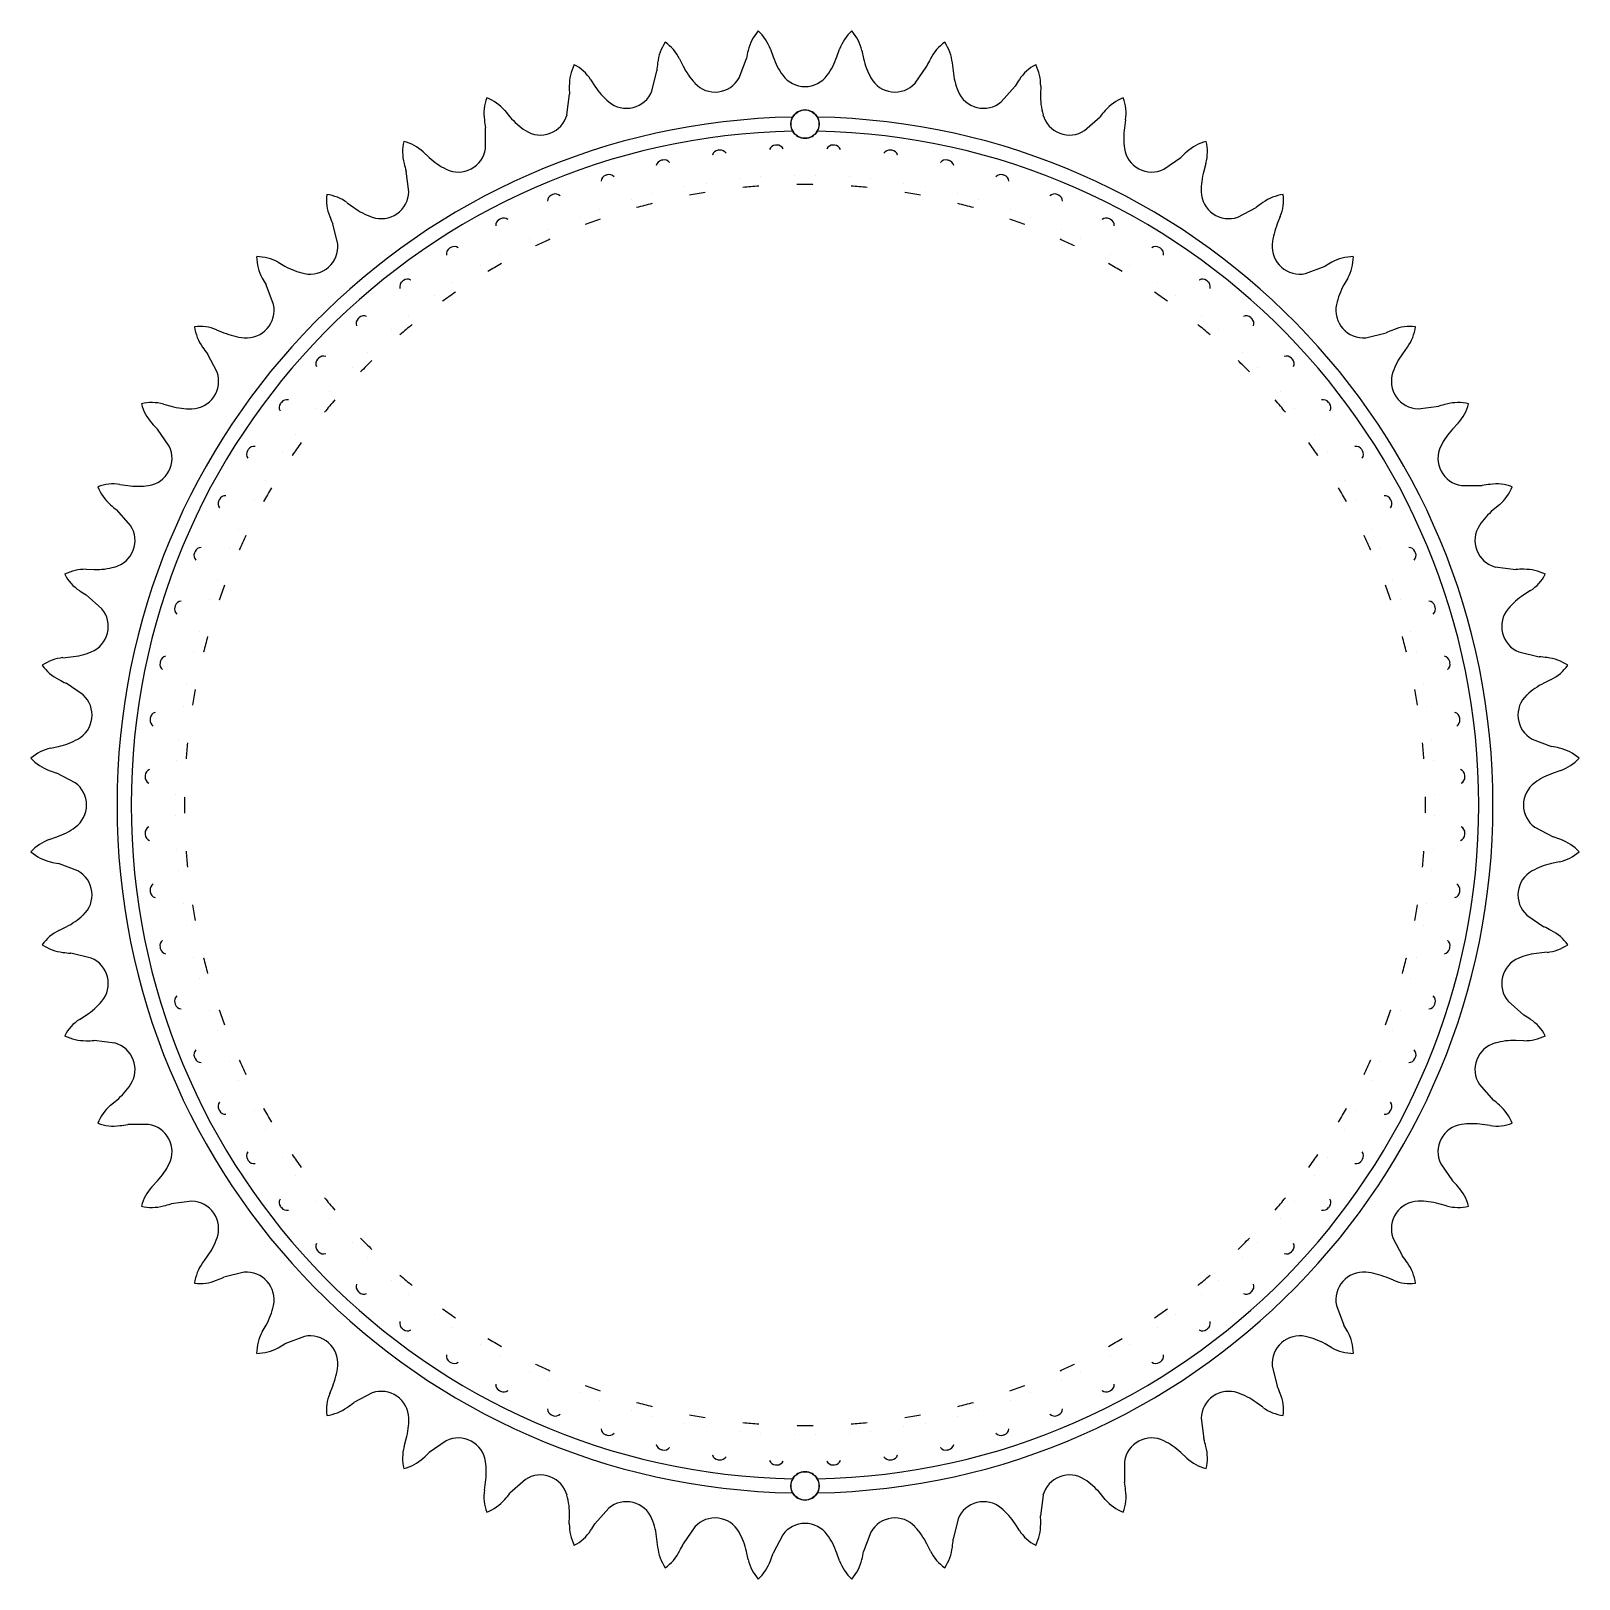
# Model space of a CAD drawing. Header units: millimetres. Extents: x -109 to 109, y -109 to 109.
import ezdxf

# ---------------------------------------------------------------- set-up
doc = ezdxf.new("R2010")
doc.units = ezdxf.units.MM
doc.layers.add('Cut003', color=7, linetype='CONTINUOUS')

msp = doc.modelspace()

# ---------------------------------------------------------------- linework, layer by layer
at = {"layer": 'Cut003'}
for p, q in [((-19.71, 107.54), (-19.71, 107.54, 10)), ((-19.71, 107.54), (-19.71, 107.54, 10)), ((-6.6, 109.13), (-6.6, 109.13, 10)), ((-6.6, 109.13), (-6.6, 109.13, 10)), ((6.6, 109.13), (6.6, 109.13, 10)), ((6.6, 109.13), (6.6, 109.13, 10)), ((19.71, 107.54), (19.71, 107.54, 10)), ((19.71, 107.54), (19.71, 107.54, 10)), ((-17.68, 105.19), (-17.18, 104.17)), ((-17.68, 105.19, 10), (-17.18, 104.17, 10)), ((-17.68, 105.19), (-17.68, 105.19, 10)), ((-17.68, 105.19), (-17.18, 104.17)), ((-17.68, 105.19, 10), (-17.18, 104.17, 10)), ((-17.68, 105.19), (-17.68, 105.19, 10)), ((-9.29, 102.51), (-8.25, 105.26)), ((-9.29, 102.51, 10), (-8.25, 105.26, 10)), ((-9.29, 102.51), (-8.25, 105.26)), ((-9.29, 102.51, 10), (-8.25, 105.26, 10)), ((-8.25, 105.26), (-8.25, 105.26, 10)), ((-8.25, 105.26), (-8.25, 105.26, 10)), ((-8.01, 106.36), (-8.01, 106.36, 10)), ((-8.01, 106.36), (-8.01, 106.36, 10)), ((-4.87, 106.55), (-4.87, 106.55, 10)), ((-4.87, 106.55), (-4.87, 106.55, 10)), ((-4.87, 106.55), (-4.5, 105.49)), ((-4.87, 106.55, 10), (-4.5, 105.49, 10)), ((-4.87, 106.55), (-4.5, 105.49)), ((-4.87, 106.55, 10), (-4.5, 105.49, 10)), ((-4.5, 105.49), (-4.5, 105.49, 10)), ((-4.5, 105.49), (-4.5, 105.49, 10)), ((4.5, 105.49), (4.87, 106.55)), ((4.5, 105.49, 10), (4.87, 106.55, 10)), ((4.5, 105.49), (4.87, 106.55)), ((4.5, 105.49, 10), (4.87, 106.55, 10)), ((4.5, 105.49), (4.5, 105.49, 10)), ((4.5, 105.49), (4.5, 105.49, 10)), ((4.87, 106.55), (4.87, 106.55, 10)), ((4.87, 106.55), (4.87, 106.55, 10)), ((8.01, 106.36), (8.25, 105.26)), ((8.01, 106.36, 10), (8.25, 105.26, 10)), ((8.01, 106.36), (8.01, 106.36, 10)), ((8.01, 106.36), (8.01, 106.36, 10)), ((8.01, 106.36), (8.25, 105.26)), ((8.01, 106.36, 10), (8.25, 105.26, 10)), ((8.25, 105.26), (8.25, 105.26, 10)), ((8.25, 105.26), (8.25, 105.26, 10)), ((17.68, 105.19), (17.68, 105.19, 10)), ((17.68, 105.19), (17.68, 105.19, 10)), ((-32.53, 104.38), (-32.53, 104.38, 10)), ((-32.53, 104.38), (-32.53, 104.38, 10)), ((-21.58, 100.64), (-20.88, 103.5)), ((-21.58, 100.64, 10), (-20.88, 103.5, 10)), ((-21.58, 100.64), (-20.88, 103.5)), ((-21.58, 100.64, 10), (-20.88, 103.5, 10)), ((-20.88, 103.5), (-20.88, 103.5, 10)), ((-20.88, 103.5), (-20.88, 103.5, 10)), ((-20.77, 104.62), (-20.77, 104.62, 10)), ((-20.77, 104.62), (-20.77, 104.62, 10)), ((-17.18, 104.17), (-17.18, 104.17, 10)), ((-17.18, 104.17), (-17.18, 104.17, 10)), ((-3.13, 102.88), (-3.13, 102.88, 10)), ((-3.13, 102.88), (-3.13, 102.88, 10)), ((3.13, 102.88), (3.13, 102.88, 10)), ((3.13, 102.88), (3.13, 102.88, 10)), ((15.51, 101.76), (17.18, 104.17)), ((15.51, 101.76, 10), (17.18, 104.17, 10)), ((15.51, 101.76), (17.18, 104.17)), ((15.51, 101.76, 10), (17.18, 104.17, 10)), ((17.18, 104.17), (17.18, 104.17, 10)), ((17.18, 104.17), (17.18, 104.17, 10)), ((20.77, 104.62), (20.88, 103.5)), ((20.77, 104.62, 10), (20.88, 103.5, 10)), ((20.77, 104.62), (20.77, 104.62, 10)), ((20.77, 104.62), (20.77, 104.62, 10)), ((20.77, 104.62), (20.88, 103.5)), ((20.77, 104.62, 10), (20.88, 103.5, 10)), ((20.88, 103.5), (20.88, 103.5, 10)), ((20.88, 103.5), (20.88, 103.5, 10)), ((32.53, 104.38), (32.53, 104.38, 10)), ((32.53, 104.38), (32.53, 104.38, 10)), ((-33.23, 101.35), (-33.23, 101.35, 10)), ((-33.23, 101.35), (-33.23, 101.35, 10)), ((-30.23, 102.29), (-29.61, 101.34)), ((-30.23, 102.29, 10), (-29.61, 101.34, 10)), ((-30.23, 102.29), (-30.23, 102.29, 10)), ((-30.23, 102.29), (-29.61, 101.34)), ((-30.23, 102.29, 10), (-29.61, 101.34, 10)), ((-30.23, 102.29), (-30.23, 102.29, 10)), ((-29.61, 101.34), (-29.61, 101.34, 10)), ((-29.61, 101.34), (-29.61, 101.34, 10)), ((-21.58, 100.64), (-21.58, 100.64, 10)), ((-21.58, 100.64), (-21.58, 100.64, 10)), ((-15.51, 101.76), (-15.51, 101.76, 10)), ((-15.51, 101.76), (-15.51, 101.76, 10)), ((-9.29, 102.51), (-9.29, 102.51, 10)), ((-9.29, 102.51), (-9.29, 102.51, 10)), ((9.29, 102.51), (9.29, 102.51, 10)), ((9.29, 102.51), (9.29, 102.51, 10)), ((15.51, 101.76), (15.51, 101.76, 10)), ((15.51, 101.76), (15.51, 101.76, 10)), ((21.58, 100.64), (21.58, 100.64, 10)), ((21.58, 100.64), (21.58, 100.64, 10)), ((27.66, 99.14), (29.61, 101.34)), ((27.66, 99.14, 10), (29.61, 101.34, 10)), ((27.66, 99.14), (29.61, 101.34)), ((27.66, 99.14, 10), (29.61, 101.34, 10)), ((29.61, 101.34), (29.61, 101.34, 10)), ((29.61, 101.34), (29.61, 101.34, 10)), ((30.23, 102.29), (30.23, 102.29, 10)), ((30.23, 102.29), (30.23, 102.29, 10)), ((33.23, 101.35), (33.2, 100.23)), ((33.23, 101.35, 10), (33.2, 100.23, 10)), ((33.23, 101.35), (33.2, 100.23)), ((33.23, 101.35, 10), (33.2, 100.23, 10)), ((33.23, 101.35), (33.23, 101.35, 10)), ((33.23, 101.35), (33.23, 101.35, 10)), ((-44.87, 99.7), (-44.87, 99.7, 10)), ((-44.87, 99.7), (-44.87, 99.7, 10)), ((-33.56, 97.31), (-33.2, 100.23)), ((-33.56, 97.31, 10), (-33.2, 100.23, 10)), ((-33.56, 97.31), (-33.2, 100.23)), ((-33.56, 97.31, 10), (-33.2, 100.23, 10)), ((-33.2, 100.23), (-33.2, 100.23, 10)), ((-33.2, 100.23), (-33.2, 100.23, 10)), ((-27.66, 99.14), (-27.66, 99.14, 10)), ((-27.66, 99.14), (-27.66, 99.14, 10)), ((27.66, 99.14), (27.66, 99.14, 10)), ((27.66, 99.14), (27.66, 99.14, 10)), ((33.2, 100.23), (33.2, 100.23, 10)), ((33.2, 100.23), (33.2, 100.23, 10)), ((44.87, 99.7), (44.87, 99.7, 10)), ((44.87, 99.7), (44.87, 99.7, 10)), ((-45.21, 96.61), (-45.21, 96.61, 10)), ((-45.21, 96.61), (-45.21, 96.61, 10)), ((-42.34, 97.9), (-41.61, 97.04)), ((-42.34, 97.9, 10), (-41.61, 97.04, 10)), ((-42.34, 97.9), (-42.34, 97.9, 10)), ((-42.34, 97.9), (-41.61, 97.04)), ((-42.34, 97.9, 10), (-41.61, 97.04, 10)), ((-42.34, 97.9), (-42.34, 97.9, 10)), ((-41.61, 97.04), (-41.61, 97.04, 10)), ((-41.61, 97.04), (-41.61, 97.04, 10)), ((-33.56, 97.31), (-33.56, 97.31, 10)), ((-33.56, 97.31), (-33.56, 97.31, 10)), ((-1.74, 96.98, 12), (-1.74, 96.98, 10)), ((-1.74, 96.98, 12), (-1.74, 96.98, 10)), ((1.74, 96.98, 12), (1.74, 96.98, 10)), ((1.74, 96.98, 12), (1.74, 96.98, 10)), ((33.56, 97.31), (33.56, 97.31, 10)), ((33.56, 97.31), (33.56, 97.31, 10)), ((39.41, 95.09), (41.61, 97.04)), ((39.41, 95.09, 10), (41.61, 97.04, 10)), ((39.41, 95.09), (41.61, 97.04)), ((39.41, 95.09, 10), (41.61, 97.04, 10)), ((41.61, 97.04), (41.61, 97.04, 10)), ((41.61, 97.04), (41.61, 97.04, 10)), ((42.34, 97.9), (42.34, 97.9, 10)), ((42.34, 97.9), (42.34, 97.9, 10)), ((45.21, 96.61), (45.04, 95.49)), ((45.21, 96.61, 10), (45.04, 95.49, 10)), ((45.21, 96.61), (45.04, 95.49)), ((45.21, 96.61, 10), (45.04, 95.49, 10)), ((45.21, 96.61), (45.21, 96.61, 10)), ((45.21, 96.61), (45.21, 96.61, 10)), ((-45.04, 92.55), (-45.04, 95.49)), ((-45.04, 92.55, 10), (-45.04, 95.49, 10)), ((-45.04, 95.49), (-45.04, 95.49, 10)), ((-45.04, 95.49), (-45.04, 95.49, 10)), ((-45.04, 92.55), (-45.04, 95.49)), ((-45.04, 92.55, 10), (-45.04, 95.49, 10)), ((-39.41, 95.09), (-39.41, 95.09, 10)), ((-39.41, 95.09), (-39.41, 95.09, 10)), ((-1.72, 94.98, 12), (-1.72, 94.98, 10)), ((-1.72, 94.98, 12), (-1.72, 94.98, 10)), ((1.72, 94.98, 12), (1.72, 94.98, 10)), ((1.72, 94.98, 12), (1.72, 94.98, 10)), ((2, 96), (2, 96, 12)), ((2, 96), (2, 96, 12)), ((39.41, 95.09), (39.41, 95.09, 10)), ((39.41, 95.09), (39.41, 95.09, 10)), ((45.04, 95.49), (45.04, 95.49, 10)), ((45.04, 95.49), (45.04, 95.49, 10)), ((-56.56, 93.56), (-56.56, 93.56, 10)), ((-56.56, 93.56), (-56.56, 93.56, 10)), ((-53.83, 92.08), (-53, 91.31)), ((-53.83, 92.08, 10), (-53, 91.31, 10)), ((-53.83, 92.08), (-53.83, 92.08, 10)), ((-53.83, 92.08), (-53, 91.31)), ((-53.83, 92.08, 10), (-53, 91.31, 10)), ((-53.83, 92.08), (-53.83, 92.08, 10)), ((-45.04, 92.55), (-45.04, 92.55, 10)), ((-45.04, 92.55), (-45.04, 92.55, 10)), ((-12.25, 92.32), (-12.25, 92.32, 10)), ((-12.25, 92.32), (-12.25, 92.32, 10)), ((-12.06, 92.34), (-12.06, 92.34, 10)), ((-12.06, 92.34), (-12.06, 92.34, 10)), ((-11.12, 91.88), (-11.12, 91.88, 10)), ((-11.12, 91.88), (-11.12, 91.88, 10)), ((-5.01, 92.42), (-5.01, 92.42, 10)), ((-5.01, 92.42), (-5.01, 92.42, 10)), ((-4.16, 93.03), (-4.16, 93.03, 10)), ((-4.16, 93.03), (-4.16, 93.03, 10)), ((-3.96, 93.04), (-3.96, 93.04, 10)), ((-3.96, 93.04), (-3.96, 93.04, 10)), ((-3.07, 92.5), (-3.07, 92.5, 10)), ((-3.07, 92.5), (-3.07, 92.5, 10)), ((3.07, 92.5), (3.07, 92.5, 10)), ((3.07, 92.5), (3.07, 92.5, 10)), ((3.96, 93.04), (3.96, 93.04, 10)), ((3.96, 93.04), (3.96, 93.04, 10)), ((4.16, 93.03), (4.16, 93.03, 10)), ((4.16, 93.03), (4.16, 93.03, 10)), ((5.01, 92.42), (5.01, 92.42, 10)), ((5.01, 92.42), (5.01, 92.42, 10)), ((11.12, 91.88), (11.12, 91.88, 10)), ((11.12, 91.88), (11.12, 91.88, 10)), ((12.06, 92.34), (12.06, 92.34, 10)), ((12.06, 92.34), (12.06, 92.34, 10)), ((12.25, 92.32), (12.25, 92.32, 10)), ((12.25, 92.32), (12.25, 92.32, 10)), ((45.04, 92.55), (45.04, 92.55, 10)), ((45.04, 92.55), (45.04, 92.55, 10)), ((53.83, 92.08), (53.83, 92.08, 10)), ((53.83, 92.08), (53.83, 92.08, 10)), ((56.56, 93.56), (56.56, 93.56, 10)), ((56.56, 93.56), (56.56, 93.56, 10)), ((-56.52, 90.45), (-56.52, 90.45, 10)), ((-56.52, 90.45), (-56.52, 90.45, 10)), ((-53, 91.31), (-53, 91.31, 10)), ((-53, 91.31), (-53, 91.31, 10)), ((-50.58, 89.64), (-50.58, 89.64, 10)), ((-50.58, 89.64), (-50.58, 89.64, 10)), ((-20.98, 90.15), (-20.98, 90.15, 10)), ((-20.98, 90.15), (-20.98, 90.15, 10)), ((-20.25, 90.9), (-20.25, 90.9, 10)), ((-20.25, 90.9), (-20.25, 90.9, 10)), ((-20.06, 90.94), (-20.06, 90.94, 10)), ((-20.06, 90.94), (-20.06, 90.94, 10)), ((-19.08, 90.57), (-19.08, 90.57, 10)), ((-19.08, 90.57), (-19.08, 90.57, 10)), ((-13.04, 91.63), (-13.04, 91.63, 10)), ((-13.04, 91.63), (-13.04, 91.63, 10)), ((13.04, 91.63), (13.04, 91.63, 10)), ((13.04, 91.63), (13.04, 91.63, 10)), ((19.08, 90.57), (19.08, 90.57, 10)), ((19.08, 90.57), (19.08, 90.57, 10)), ((20.06, 90.94), (20.06, 90.94, 10)), ((20.06, 90.94), (20.06, 90.94, 10)), ((20.25, 90.9), (20.25, 90.9, 10)), ((20.25, 90.9), (20.25, 90.9, 10)), ((20.98, 90.15), (20.98, 90.15, 10)), ((20.98, 90.15), (20.98, 90.15, 10)), ((50.58, 89.64), (53, 91.31)), ((50.58, 89.64, 10), (53, 91.31, 10)), ((50.58, 89.64), (53, 91.31)), ((50.58, 89.64, 10), (53, 91.31, 10)), ((50.58, 89.64), (50.58, 89.64, 10)), ((50.58, 89.64), (50.58, 89.64, 10)), ((53, 91.31), (53, 91.31, 10)), ((53, 91.31), (53, 91.31, 10)), ((56.52, 90.45), (56.22, 89.37)), ((56.52, 90.45, 10), (56.22, 89.37, 10)), ((56.52, 90.45), (56.22, 89.37)), ((56.52, 90.45, 10), (56.22, 89.37, 10)), ((56.52, 90.45), (56.52, 90.45, 10)), ((56.52, 90.45), (56.52, 90.45, 10)), ((-55.87, 86.45), (-56.22, 89.37)), ((-55.87, 86.45, 10), (-56.22, 89.37, 10)), ((-56.22, 89.37), (-56.22, 89.37, 10)), ((-56.22, 89.37), (-56.22, 89.37, 10)), ((-55.87, 86.45), (-56.22, 89.37)), ((-55.87, 86.45, 10), (-56.22, 89.37, 10)), ((-28.75, 87.97), (-28.75, 87.97, 10)), ((-28.75, 87.97), (-28.75, 87.97, 10)), ((-28.1, 88.79), (-28.1, 88.79, 10)), ((-28.1, 88.79), (-28.1, 88.79, 10)), ((-27.91, 88.84), (-27.91, 88.84, 10)), ((-27.91, 88.84), (-27.91, 88.84, 10)), ((-26.91, 88.56), (-26.91, 88.56, 10)), ((-26.91, 88.56), (-26.91, 88.56, 10)), ((-13.91, 87.69), (-13.91, 87.69, 10)), ((-13.91, 87.69), (-13.91, 87.69, 10)), ((-9.26, 88.31), (-9.26, 88.31, 10)), ((-9.26, 88.31), (-9.26, 88.31, 10)), ((-6.22, 88.57), (-6.22, 88.57, 10)), ((-6.22, 88.57), (-6.22, 88.57, 10)), ((-1.53, 88.78), (-1.53, 88.78, 10)), ((-1.53, 88.78), (-1.53, 88.78, 10)), ((-1.13, 87.49), (-1.13, 87.49, 10)), ((-1.13, 87.49), (-1.13, 87.49, 10)), ((1.13, 87.49), (1.13, 87.49, 10)), ((1.13, 87.49), (1.13, 87.49, 10)), ((1.53, 88.78), (1.53, 88.78, 10)), ((1.53, 88.78), (1.53, 88.78, 10)), ((6.22, 88.57), (6.22, 88.57, 10)), ((6.22, 88.57), (6.22, 88.57, 10)), ((9.26, 88.31), (9.26, 88.31, 10)), ((9.26, 88.31), (9.26, 88.31, 10)), ((13.91, 87.69), (13.91, 87.69, 10)), ((13.91, 87.69), (13.91, 87.69, 10)), ((26.91, 88.56), (26.91, 88.56, 10)), ((26.91, 88.56), (26.91, 88.56, 10)), ((27.91, 88.84), (27.91, 88.84, 10)), ((27.91, 88.84), (27.91, 88.84, 10)), ((28.1, 88.79), (28.1, 88.79, 10)), ((28.1, 88.79), (28.1, 88.79, 10)), ((28.75, 87.97), (28.75, 87.97, 10)), ((28.75, 87.97), (28.75, 87.97, 10)), ((56.22, 89.37), (56.22, 89.37, 10)), ((56.22, 89.37), (56.22, 89.37, 10)), ((-67.43, 86.06), (-67.43, 86.06, 10)), ((-67.43, 86.06), (-67.43, 86.06, 10)), ((-55.87, 86.45), (-55.87, 86.45, 10)), ((-55.87, 86.45), (-55.87, 86.45, 10)), ((-36.31, 85.13), (-36.31, 85.13, 10)), ((-36.31, 85.13), (-36.31, 85.13, 10)), ((-35.73, 86), (-35.73, 86, 10)), ((-35.73, 86), (-35.73, 86, 10)), ((-35.55, 86.07), (-35.55, 86.07, 10)), ((-35.55, 86.07), (-35.55, 86.07, 10)), ((-34.52, 85.88), (-34.52, 85.88, 10)), ((-34.52, 85.88), (-34.52, 85.88, 10)), ((-24.45, 85.36), (-24.45, 85.36, 10)), ((-24.45, 85.36), (-24.45, 85.36, 10)), ((-21.5, 86.15), (-21.5, 86.15, 10)), ((-21.5, 86.15), (-21.5, 86.15, 10)), ((-16.92, 87.16), (-16.92, 87.16, 10)), ((-16.92, 87.16), (-16.92, 87.16, 10)), ((-16.3, 85.97), (-16.3, 85.97, 10)), ((-16.3, 85.97), (-16.3, 85.97, 10)), ((-14.08, 86.36), (-14.08, 86.36, 10)), ((-14.08, 86.36), (-14.08, 86.36, 10)), ((-8.75, 87.06), (-8.75, 87.06, 10)), ((-8.75, 87.06), (-8.75, 87.06, 10)), ((-6.5, 87.26), (-6.5, 87.26, 10)), ((-6.5, 87.26), (-6.5, 87.26, 10)), ((6.5, 87.26), (6.5, 87.26, 10)), ((6.5, 87.26), (6.5, 87.26, 10)), ((8.75, 87.06), (8.75, 87.06, 10)), ((8.75, 87.06), (8.75, 87.06, 10)), ((14.08, 86.36), (14.08, 86.36, 10)), ((14.08, 86.36), (14.08, 86.36, 10)), ((16.3, 85.97), (16.3, 85.97, 10)), ((16.3, 85.97), (16.3, 85.97, 10)), ((16.92, 87.16), (16.92, 87.16, 10)), ((16.92, 87.16), (16.92, 87.16, 10)), ((21.5, 86.15), (21.5, 86.15, 10)), ((21.5, 86.15), (21.5, 86.15, 10)), ((24.45, 85.36), (24.45, 85.36, 10)), ((24.45, 85.36), (24.45, 85.36, 10)), ((34.52, 85.88), (34.52, 85.88, 10)), ((34.52, 85.88), (34.52, 85.88, 10)), ((35.55, 86.07), (35.55, 86.07, 10)), ((35.55, 86.07), (35.55, 86.07, 10)), ((35.73, 86), (35.73, 86, 10)), ((35.73, 86), (35.73, 86, 10)), ((36.31, 85.13), (36.31, 85.13, 10)), ((36.31, 85.13), (36.31, 85.13, 10)), ((55.87, 86.45), (55.87, 86.45, 10)), ((55.87, 86.45), (55.87, 86.45, 10)), ((67.43, 86.06), (67.43, 86.06, 10)), ((67.43, 86.06), (67.43, 86.06, 10)), ((-67.01, 82.98), (-67.01, 82.98, 10)), ((-67.01, 82.98), (-67.01, 82.98, 10)), ((-64.53, 84.92), (-63.62, 84.26)), ((-64.53, 84.92, 10), (-63.62, 84.26, 10)), ((-64.53, 84.92), (-64.53, 84.92, 10)), ((-64.53, 84.92), (-63.62, 84.26)), ((-64.53, 84.92, 10), (-63.62, 84.26, 10)), ((-64.53, 84.92), (-64.53, 84.92, 10)), ((-63.62, 84.26), (-63.62, 84.26, 10)), ((-63.62, 84.26), (-63.62, 84.26, 10)), ((-28.93, 83.95), (-28.93, 83.95, 10)), ((-28.93, 83.95), (-28.93, 83.95, 10)), ((-23.73, 84.22), (-23.73, 84.22, 10)), ((-23.73, 84.22), (-23.73, 84.22, 10)), ((-21.56, 84.8), (-21.56, 84.8, 10)), ((-21.56, 84.8), (-21.56, 84.8, 10)), ((21.56, 84.8), (21.56, 84.8, 10)), ((21.56, 84.8), (21.56, 84.8, 10)), ((23.73, 84.22), (23.73, 84.22, 10)), ((23.73, 84.22), (23.73, 84.22, 10)), ((28.93, 83.95), (28.93, 83.95, 10)), ((28.93, 83.95), (28.93, 83.95, 10)), ((61.02, 82.89), (63.62, 84.26)), ((61.02, 82.89, 10), (63.62, 84.26, 10)), ((61.02, 82.89), (63.62, 84.26)), ((61.02, 82.89, 10), (63.62, 84.26, 10)), ((63.62, 84.26), (63.62, 84.26, 10)), ((63.62, 84.26), (63.62, 84.26, 10)), ((64.53, 84.92), (64.53, 84.92, 10)), ((64.53, 84.92), (64.53, 84.92, 10)), ((67.01, 82.98), (66.58, 81.94)), ((67.01, 82.98, 10), (66.58, 81.94, 10)), ((67.01, 82.98), (66.58, 81.94)), ((67.01, 82.98, 10), (66.58, 81.94, 10)), ((67.01, 82.98), (67.01, 82.98, 10)), ((67.01, 82.98), (67.01, 82.98, 10)), ((-65.88, 79.08), (-66.58, 81.94)), ((-65.88, 79.08, 10), (-66.58, 81.94, 10)), ((-66.58, 81.94), (-66.58, 81.94, 10)), ((-66.58, 81.94), (-66.58, 81.94, 10)), ((-65.88, 79.08), (-66.58, 81.94)), ((-65.88, 79.08, 10), (-66.58, 81.94, 10)), ((-61.02, 82.89), (-61.02, 82.89, 10)), ((-61.02, 82.89), (-61.02, 82.89, 10)), ((-43.59, 81.64), (-43.59, 81.64, 10)), ((-43.59, 81.64), (-43.59, 81.64, 10)), ((-43.09, 82.56), (-43.09, 82.56, 10)), ((-43.09, 82.56), (-43.09, 82.56, 10)), ((-42.91, 82.65), (-42.91, 82.65, 10)), ((-42.91, 82.65), (-42.91, 82.65, 10)), ((-41.87, 82.54), (-41.87, 82.54, 10)), ((-41.87, 82.54), (-41.87, 82.54, 10)), ((-36.14, 81.1), (-36.14, 81.1, 10)), ((-36.14, 81.1), (-36.14, 81.1, 10)), ((-31.8, 82.9), (-31.8, 82.9, 10)), ((-31.8, 82.9), (-31.8, 82.9, 10)), ((-30.98, 81.83), (-30.98, 81.83, 10)), ((-30.98, 81.83), (-30.98, 81.83, 10)), ((-28.86, 82.6), (-28.86, 82.6, 10)), ((-28.86, 82.6), (-28.86, 82.6, 10)), ((28.86, 82.6), (28.86, 82.6, 10)), ((28.86, 82.6), (28.86, 82.6, 10)), ((30.98, 81.83), (30.98, 81.83, 10)), ((30.98, 81.83), (30.98, 81.83, 10)), ((31.8, 82.9), (31.8, 82.9, 10)), ((31.8, 82.9), (31.8, 82.9, 10)), ((36.14, 81.1), (36.14, 81.1, 10)), ((36.14, 81.1), (36.14, 81.1, 10)), ((41.87, 82.54), (41.87, 82.54, 10)), ((41.87, 82.54), (41.87, 82.54, 10)), ((42.91, 82.65), (42.91, 82.65, 10)), ((42.91, 82.65), (42.91, 82.65, 10)), ((43.09, 82.56), (43.09, 82.56, 10)), ((43.09, 82.56), (43.09, 82.56, 10)), ((43.59, 81.64), (43.59, 81.64, 10)), ((43.59, 81.64), (43.59, 81.64, 10)), ((61.02, 82.89), (61.02, 82.89, 10)), ((61.02, 82.89), (61.02, 82.89, 10)), ((66.58, 81.94), (66.58, 81.94, 10)), ((66.58, 81.94), (66.58, 81.94, 10)), ((-65.88, 79.08), (-65.88, 79.08, 10)), ((-65.88, 79.08), (-65.88, 79.08, 10)), ((-49.95, 78.59), (-49.95, 78.59, 10)), ((-49.95, 78.59), (-49.95, 78.59, 10)), ((-48.91, 78.58), (-48.91, 78.58, 10)), ((-48.91, 78.58), (-48.91, 78.58, 10)), ((-38.9, 79.81), (-38.9, 79.81, 10)), ((-38.9, 79.81), (-38.9, 79.81, 10)), ((-38, 78.82), (-38, 78.82, 10)), ((-38, 78.82), (-38, 78.82, 10)), ((-35.95, 79.77), (-35.95, 79.77, 10)), ((-35.95, 79.77), (-35.95, 79.77, 10)), ((35.95, 79.77), (35.95, 79.77, 10)), ((35.95, 79.77), (35.95, 79.77, 10)), ((38, 78.82), (38, 78.82, 10)), ((38, 78.82), (38, 78.82, 10)), ((38.9, 79.81), (38.9, 79.81, 10)), ((38.9, 79.81), (38.9, 79.81, 10)), ((48.91, 78.58), (48.91, 78.58, 10)), ((48.91, 78.58), (48.91, 78.58, 10)), ((49.95, 78.59), (49.95, 78.59, 10)), ((49.95, 78.59), (49.95, 78.59, 10)), ((65.88, 79.08), (65.88, 79.08, 10)), ((65.88, 79.08), (65.88, 79.08, 10)), ((-77.31, 77.31), (-77.31, 77.31, 10)), ((-77.31, 77.31), (-77.31, 77.31, 10)), ((-74.3, 76.53), (-73.32, 75.98)), ((-74.3, 76.53, 10), (-73.32, 75.98, 10)), ((-74.3, 76.53), (-74.3, 76.53, 10)), ((-74.3, 76.53), (-73.32, 75.98)), ((-74.3, 76.53, 10), (-73.32, 75.98, 10)), ((-74.3, 76.53), (-74.3, 76.53, 10)), ((-50.54, 77.53), (-50.54, 77.53, 10)), ((-50.54, 77.53), (-50.54, 77.53, 10)), ((-50.12, 78.49), (-50.12, 78.49, 10)), ((-50.12, 78.49), (-50.12, 78.49, 10)), ((-43.07, 77.65), (-43.07, 77.65, 10)), ((-43.07, 77.65), (-43.07, 77.65, 10)), ((43.07, 77.65), (43.07, 77.65, 10)), ((43.07, 77.65), (43.07, 77.65, 10)), ((50.12, 78.49), (50.12, 78.49, 10)), ((50.12, 78.49), (50.12, 78.49, 10)), ((50.54, 77.53), (50.54, 77.53, 10)), ((50.54, 77.53), (50.54, 77.53, 10)), ((74.3, 76.53), (74.3, 76.53, 10)), ((74.3, 76.53), (74.3, 76.53, 10)), ((77.31, 77.31), (77.31, 77.31, 10)), ((77.31, 77.31), (77.31, 77.31, 10)), ((-76.53, 74.3), (-76.53, 74.3, 10)), ((-76.53, 74.3), (-76.53, 74.3, 10)), ((-73.32, 75.98), (-73.32, 75.98, 10)), ((-73.32, 75.98), (-73.32, 75.98, 10)), ((-70.57, 74.93), (-70.57, 74.93, 10)), ((-70.57, 74.93), (-70.57, 74.93, 10)), ((-45.71, 76.12), (-45.71, 76.12, 10)), ((-45.71, 76.12), (-45.71, 76.12, 10)), ((-44.72, 75.21), (-44.72, 75.21, 10)), ((-44.72, 75.21), (-44.72, 75.21, 10)), ((-42.77, 76.33), (-42.77, 76.33, 10)), ((-42.77, 76.33), (-42.77, 76.33, 10)), ((42.77, 76.33), (42.77, 76.33, 10)), ((42.77, 76.33), (42.77, 76.33, 10)), ((44.72, 75.21), (44.72, 75.21, 10)), ((44.72, 75.21), (44.72, 75.21, 10)), ((45.71, 76.12), (45.71, 76.12, 10)), ((45.71, 76.12), (45.71, 76.12, 10)), ((70.57, 74.93), (73.32, 75.98)), ((70.57, 74.93, 10), (73.32, 75.98, 10)), ((70.57, 74.93), (73.32, 75.98)), ((70.57, 74.93, 10), (73.32, 75.98, 10)), ((70.57, 74.93), (70.57, 74.93, 10)), ((70.57, 74.93), (70.57, 74.93, 10)), ((73.32, 75.98), (73.32, 75.98, 10)), ((73.32, 75.98), (73.32, 75.98, 10)), ((76.53, 74.3), (75.98, 73.32)), ((76.53, 74.3, 10), (75.98, 73.32, 10)), ((76.53, 74.3), (75.98, 73.32)), ((76.53, 74.3, 10), (75.98, 73.32, 10)), ((76.53, 74.3), (76.53, 74.3, 10)), ((76.53, 74.3), (76.53, 74.3, 10)), ((-74.93, 70.57), (-75.98, 73.32)), ((-74.93, 70.57, 10), (-75.98, 73.32, 10)), ((-75.98, 73.32), (-75.98, 73.32, 10)), ((-75.98, 73.32), (-75.98, 73.32, 10)), ((-74.93, 70.57), (-75.98, 73.32)), ((-74.93, 70.57, 10), (-75.98, 73.32, 10)), ((-57.11, 72.83), (-57.11, 72.83, 10)), ((-57.11, 72.83), (-57.11, 72.83, 10)), ((-56.77, 73.82), (-56.77, 73.82, 10)), ((-56.77, 73.82), (-56.77, 73.82, 10)), ((-56.61, 73.94), (-56.61, 73.94, 10)), ((-56.61, 73.94), (-56.61, 73.94, 10)), ((-55.57, 74.01), (-55.57, 74.01, 10)), ((-55.57, 74.01), (-55.57, 74.01, 10)), ((-49.67, 73.6), (-49.67, 73.6, 10)), ((-49.67, 73.6), (-49.67, 73.6, 10)), ((-49.26, 72.32), (-49.26, 72.32, 10)), ((-49.26, 72.32), (-49.26, 72.32, 10)), ((49.26, 72.32), (49.26, 72.32, 10)), ((49.26, 72.32), (49.26, 72.32, 10)), ((49.67, 73.6), (49.67, 73.6, 10)), ((49.67, 73.6), (49.67, 73.6, 10)), ((55.57, 74.01), (55.57, 74.01, 10)), ((55.57, 74.01), (55.57, 74.01, 10)), ((56.61, 73.94), (56.61, 73.94, 10)), ((56.61, 73.94), (56.61, 73.94, 10)), ((56.77, 73.82), (56.77, 73.82, 10)), ((56.77, 73.82), (56.77, 73.82, 10)), ((57.11, 72.83), (57.11, 72.83, 10)), ((57.11, 72.83), (57.11, 72.83, 10)), ((75.98, 73.32), (75.98, 73.32, 10)), ((75.98, 73.32), (75.98, 73.32, 10)), ((-74.93, 70.57), (-74.93, 70.57, 10)), ((-74.93, 70.57), (-74.93, 70.57, 10)), ((-52.17, 71.85), (-52.17, 71.85, 10)), ((-52.17, 71.85), (-52.17, 71.85, 10)), ((-51.11, 71.02), (-51.11, 71.02, 10)), ((-51.11, 71.02), (-51.11, 71.02, 10)), ((51.11, 71.02), (51.11, 71.02, 10)), ((51.11, 71.02), (51.11, 71.02, 10)), ((52.17, 71.85), (52.17, 71.85, 10)), ((52.17, 71.85), (52.17, 71.85, 10)), ((74.93, 70.57), (74.93, 70.57, 10)), ((74.93, 70.57), (74.93, 70.57, 10)), ((-62.99, 68.59), (-62.99, 68.59, 10)), ((-62.99, 68.59), (-62.99, 68.59, 10)), ((-62.84, 68.73), (-62.84, 68.73, 10)), ((-62.84, 68.73), (-62.84, 68.73, 10)), ((-61.81, 68.89), (-61.81, 68.89, 10)), ((-61.81, 68.89), (-61.81, 68.89, 10)), ((-55.9, 68.99), (-55.9, 68.99, 10)), ((-55.9, 68.99), (-55.9, 68.99, 10)), ((-55.38, 67.75), (-55.38, 67.75, 10)), ((-55.38, 67.75), (-55.38, 67.75, 10)), ((55.38, 67.75), (55.38, 67.75, 10)), ((55.38, 67.75), (55.38, 67.75, 10)), ((55.9, 68.99), (55.9, 68.99, 10)), ((55.9, 68.99), (55.9, 68.99, 10)), ((61.81, 68.89), (61.81, 68.89, 10)), ((61.81, 68.89), (61.81, 68.89, 10)), ((62.84, 68.73), (62.84, 68.73, 10)), ((62.84, 68.73), (62.84, 68.73, 10)), ((62.99, 68.59), (62.99, 68.59, 10)), ((62.99, 68.59), (62.99, 68.59, 10)), ((-86.06, 67.43), (-86.06, 67.43, 10)), ((-86.06, 67.43), (-86.06, 67.43, 10)), ((-82.98, 67.01), (-81.94, 66.58)), ((-82.98, 67.01, 10), (-81.94, 66.58, 10)), ((-82.98, 67.01), (-82.98, 67.01, 10)), ((-82.98, 67.01), (-81.94, 66.58)), ((-82.98, 67.01, 10), (-81.94, 66.58, 10)), ((-82.98, 67.01), (-82.98, 67.01, 10)), ((-81.94, 66.58), (-81.94, 66.58, 10)), ((-81.94, 66.58), (-81.94, 66.58, 10)), ((-79.08, 65.88), (-79.08, 65.88, 10)), ((-79.08, 65.88), (-79.08, 65.88, 10)), ((-63.24, 67.58), (-63.24, 67.58, 10)), ((-63.24, 67.58), (-63.24, 67.58, 10)), ((-58.23, 67.03), (-58.23, 67.03, 10)), ((-58.23, 67.03), (-58.23, 67.03, 10)), ((-57.1, 66.3), (-57.1, 66.3, 10)), ((-57.1, 66.3), (-57.1, 66.3, 10)), ((57.1, 66.3), (57.1, 66.3, 10)), ((57.1, 66.3), (57.1, 66.3, 10)), ((58.23, 67.03), (58.23, 67.03, 10)), ((58.23, 67.03), (58.23, 67.03, 10)), ((63.24, 67.58), (63.24, 67.58, 10)), ((63.24, 67.58), (63.24, 67.58, 10)), ((79.08, 65.88), (81.94, 66.58)), ((79.08, 65.88, 10), (81.94, 66.58, 10)), ((79.08, 65.88), (81.94, 66.58)), ((79.08, 65.88, 10), (81.94, 66.58, 10)), ((79.08, 65.88), (79.08, 65.88, 10)), ((79.08, 65.88), (79.08, 65.88, 10)), ((81.94, 66.58), (81.94, 66.58, 10)), ((81.94, 66.58), (81.94, 66.58, 10)), ((82.98, 67.01), (82.98, 67.01, 10)), ((82.98, 67.01), (82.98, 67.01, 10)), ((86.06, 67.43), (86.06, 67.43, 10)), ((86.06, 67.43), (86.06, 67.43, 10)), ((-84.92, 64.53), (-84.92, 64.53, 10)), ((-84.92, 64.53), (-84.92, 64.53, 10)), ((-82.89, 61.02), (-84.26, 63.62)), ((-82.89, 61.02, 10), (-84.26, 63.62, 10)), ((-84.26, 63.62), (-84.26, 63.62, 10)), ((-84.26, 63.62), (-84.26, 63.62, 10)), ((-82.89, 61.02), (-84.26, 63.62)), ((-82.89, 61.02, 10), (-84.26, 63.62, 10)), ((-61.7, 63.85), (-61.7, 63.85, 10)), ((-61.7, 63.85), (-61.7, 63.85, 10)), ((61.7, 63.85), (61.7, 63.85, 10)), ((61.7, 63.85), (61.7, 63.85, 10)), ((84.92, 64.53), (84.26, 63.62)), ((84.92, 64.53, 10), (84.26, 63.62, 10)), ((84.92, 64.53), (84.26, 63.62)), ((84.92, 64.53, 10), (84.26, 63.62, 10)), ((84.26, 63.62), (84.26, 63.62, 10)), ((84.26, 63.62), (84.26, 63.62, 10)), ((84.92, 64.53), (84.92, 64.53, 10)), ((84.92, 64.53), (84.92, 64.53, 10)), ((-68.89, 61.81), (-68.89, 61.81, 10)), ((-68.89, 61.81), (-68.89, 61.81, 10)), ((-68.73, 62.84), (-68.73, 62.84, 10)), ((-68.73, 62.84), (-68.73, 62.84, 10)), ((-68.59, 62.99), (-68.59, 62.99, 10)), ((-68.59, 62.99), (-68.59, 62.99, 10)), ((-67.58, 63.24), (-67.58, 63.24, 10)), ((-67.58, 63.24), (-67.58, 63.24, 10)), ((-63.85, 61.7), (-63.85, 61.7, 10)), ((-63.85, 61.7), (-63.85, 61.7, 10)), ((-61.07, 62.66), (-61.07, 62.66, 10)), ((-61.07, 62.66), (-61.07, 62.66, 10)), ((61.07, 62.66), (61.07, 62.66, 10)), ((61.07, 62.66), (61.07, 62.66, 10)), ((63.85, 61.7), (63.85, 61.7, 10)), ((63.85, 61.7), (63.85, 61.7, 10)), ((67.58, 63.24), (67.58, 63.24, 10)), ((67.58, 63.24), (67.58, 63.24, 10)), ((68.59, 62.99), (68.59, 62.99, 10)), ((68.59, 62.99), (68.59, 62.99, 10)), ((68.73, 62.84), (68.73, 62.84, 10)), ((68.73, 62.84), (68.73, 62.84, 10)), ((68.89, 61.81), (68.89, 61.81, 10)), ((68.89, 61.81), (68.89, 61.81, 10)), ((-82.89, 61.02), (-82.89, 61.02, 10)), ((-82.89, 61.02), (-82.89, 61.02, 10)), ((-62.66, 61.07), (-62.66, 61.07, 10)), ((-62.66, 61.07), (-62.66, 61.07, 10)), ((62.66, 61.07), (62.66, 61.07, 10)), ((62.66, 61.07), (62.66, 61.07, 10)), ((82.89, 61.02), (82.89, 61.02, 10)), ((82.89, 61.02), (82.89, 61.02, 10)), ((-73.82, 56.77), (-73.82, 56.77, 10)), ((-73.82, 56.77), (-73.82, 56.77, 10)), ((-72.83, 57.11), (-72.83, 57.11, 10)), ((-72.83, 57.11), (-72.83, 57.11, 10)), ((-67.03, 58.23), (-67.03, 58.23, 10)), ((-67.03, 58.23), (-67.03, 58.23, 10)), ((-66.3, 57.1), (-66.3, 57.1, 10)), ((-66.3, 57.1), (-66.3, 57.1, 10)), ((66.3, 57.1), (66.3, 57.1, 10)), ((66.3, 57.1), (66.3, 57.1, 10)), ((67.03, 58.23), (67.03, 58.23, 10)), ((67.03, 58.23), (67.03, 58.23, 10)), ((72.83, 57.11), (72.83, 57.11, 10)), ((72.83, 57.11), (72.83, 57.11, 10)), ((73.82, 56.77), (73.82, 56.77, 10)), ((73.82, 56.77), (73.82, 56.77, 10)), ((-93.56, 56.56), (-93.56, 56.56, 10)), ((-93.56, 56.56), (-93.56, 56.56, 10)), ((-90.45, 56.52), (-89.37, 56.22)), ((-90.45, 56.52, 10), (-89.37, 56.22, 10)), ((-90.45, 56.52), (-90.45, 56.52, 10)), ((-90.45, 56.52), (-89.37, 56.22)), ((-90.45, 56.52, 10), (-89.37, 56.22, 10)), ((-90.45, 56.52), (-90.45, 56.52, 10)), ((-89.37, 56.22), (-89.37, 56.22, 10)), ((-89.37, 56.22), (-89.37, 56.22, 10)), ((-86.45, 55.87), (-86.45, 55.87, 10)), ((-86.45, 55.87), (-86.45, 55.87, 10)), ((-74.01, 55.57), (-74.01, 55.57, 10)), ((-74.01, 55.57), (-74.01, 55.57, 10)), ((-73.94, 56.61), (-73.94, 56.61, 10)), ((-73.94, 56.61), (-73.94, 56.61, 10)), ((-68.99, 55.9), (-68.99, 55.9, 10)), ((-68.99, 55.9), (-68.99, 55.9, 10)), ((-67.75, 55.38), (-67.75, 55.38, 10)), ((-67.75, 55.38), (-67.75, 55.38, 10)), ((67.75, 55.38), (67.75, 55.38, 10)), ((67.75, 55.38), (67.75, 55.38, 10)), ((68.99, 55.9), (68.99, 55.9, 10)), ((68.99, 55.9), (68.99, 55.9, 10)), ((73.94, 56.61), (73.94, 56.61, 10)), ((73.94, 56.61), (73.94, 56.61, 10)), ((74.01, 55.57), (74.01, 55.57, 10)), ((74.01, 55.57), (74.01, 55.57, 10)), ((86.45, 55.87), (89.37, 56.22)), ((86.45, 55.87, 10), (89.37, 56.22, 10)), ((86.45, 55.87), (89.37, 56.22)), ((86.45, 55.87, 10), (89.37, 56.22, 10)), ((86.45, 55.87), (86.45, 55.87, 10)), ((86.45, 55.87), (86.45, 55.87, 10)), ((89.37, 56.22), (89.37, 56.22, 10)), ((89.37, 56.22), (89.37, 56.22, 10)), ((90.45, 56.52), (90.45, 56.52, 10)), ((90.45, 56.52), (90.45, 56.52, 10)), ((93.56, 56.56), (93.56, 56.56, 10)), ((93.56, 56.56), (93.56, 56.56, 10)), ((-92.08, 53.83), (-92.08, 53.83, 10)), ((-92.08, 53.83), (-92.08, 53.83, 10)), ((-89.64, 50.58), (-91.31, 53)), ((-89.64, 50.58, 10), (-91.31, 53, 10)), ((-91.31, 53), (-91.31, 53, 10)), ((-91.31, 53), (-91.31, 53, 10)), ((-89.64, 50.58), (-91.31, 53)), ((-89.64, 50.58, 10), (-91.31, 53, 10)), ((92.08, 53.83), (91.31, 53)), ((92.08, 53.83, 10), (91.31, 53, 10)), ((92.08, 53.83), (91.31, 53)), ((92.08, 53.83, 10), (91.31, 53, 10)), ((91.31, 53), (91.31, 53, 10)), ((91.31, 53), (91.31, 53, 10)), ((92.08, 53.83), (92.08, 53.83, 10)), ((92.08, 53.83), (92.08, 53.83, 10)), ((-89.64, 50.58), (-89.64, 50.58, 10)), ((-89.64, 50.58), (-89.64, 50.58, 10)), ((-77.53, 50.54), (-77.53, 50.54, 10)), ((-77.53, 50.54), (-77.53, 50.54, 10)), ((-71.85, 52.17), (-71.85, 52.17, 10)), ((-71.85, 52.17), (-71.85, 52.17, 10)), ((-71.02, 51.11), (-71.02, 51.11, 10)), ((-71.02, 51.11), (-71.02, 51.11, 10)), ((71.02, 51.11), (71.02, 51.11, 10)), ((71.02, 51.11), (71.02, 51.11, 10)), ((71.85, 52.17), (71.85, 52.17, 10)), ((71.85, 52.17), (71.85, 52.17, 10)), ((77.53, 50.54), (77.53, 50.54, 10)), ((77.53, 50.54), (77.53, 50.54, 10)), ((89.64, 50.58), (89.64, 50.58, 10)), ((89.64, 50.58), (89.64, 50.58, 10)), ((-78.59, 49.95), (-78.59, 49.95, 10)), ((-78.59, 49.95), (-78.59, 49.95, 10)), ((-78.58, 48.91), (-78.58, 48.91, 10)), ((-78.58, 48.91), (-78.58, 48.91, 10)), ((-78.49, 50.12), (-78.49, 50.12, 10)), ((-78.49, 50.12), (-78.49, 50.12, 10)), ((-73.6, 49.67), (-73.6, 49.67, 10)), ((-73.6, 49.67), (-73.6, 49.67, 10)), ((-72.32, 49.26), (-72.32, 49.26, 10)), ((-72.32, 49.26), (-72.32, 49.26, 10)), ((72.32, 49.26), (72.32, 49.26, 10)), ((72.32, 49.26), (72.32, 49.26, 10)), ((73.6, 49.67), (73.6, 49.67, 10)), ((73.6, 49.67), (73.6, 49.67, 10)), ((78.49, 50.12), (78.49, 50.12, 10)), ((78.49, 50.12), (78.49, 50.12, 10)), ((78.58, 48.91), (78.58, 48.91, 10)), ((78.58, 48.91), (78.58, 48.91, 10)), ((78.59, 49.95), (78.59, 49.95, 10)), ((78.59, 49.95), (78.59, 49.95, 10)), ((-99.7, 44.87), (-99.7, 44.87, 10)), ((-99.7, 44.87), (-99.7, 44.87, 10)), ((-96.61, 45.21), (-95.49, 45.04)), ((-96.61, 45.21, 10), (-95.49, 45.04, 10)), ((-96.61, 45.21), (-96.61, 45.21, 10)), ((-96.61, 45.21), (-95.49, 45.04)), ((-96.61, 45.21, 10), (-95.49, 45.04, 10)), ((-96.61, 45.21), (-96.61, 45.21, 10)), ((-95.49, 45.04), (-95.49, 45.04, 10)), ((-95.49, 45.04), (-95.49, 45.04, 10)), ((-92.55, 45.04), (-92.55, 45.04, 10)), ((-92.55, 45.04), (-92.55, 45.04, 10)), ((-76.12, 45.71), (-76.12, 45.71, 10)), ((-76.12, 45.71), (-76.12, 45.71, 10)), ((-75.21, 44.72), (-75.21, 44.72, 10)), ((-75.21, 44.72), (-75.21, 44.72, 10)), ((75.21, 44.72), (75.21, 44.72, 10)), ((75.21, 44.72), (75.21, 44.72, 10)), ((76.12, 45.71), (76.12, 45.71, 10)), ((76.12, 45.71), (76.12, 45.71, 10)), ((92.55, 45.04), (95.49, 45.04)), ((92.55, 45.04, 10), (95.49, 45.04, 10)), ((92.55, 45.04), (92.55, 45.04, 10)), ((92.55, 45.04), (92.55, 45.04, 10)), ((92.55, 45.04), (95.49, 45.04)), ((92.55, 45.04, 10), (95.49, 45.04, 10)), ((95.49, 45.04), (95.49, 45.04, 10)), ((95.49, 45.04), (95.49, 45.04, 10)), ((96.61, 45.21), (96.61, 45.21, 10)), ((96.61, 45.21), (96.61, 45.21, 10)), ((99.7, 44.87), (99.7, 44.87, 10)), ((99.7, 44.87), (99.7, 44.87, 10)), ((-97.9, 42.34), (-97.9, 42.34, 10)), ((-97.9, 42.34), (-97.9, 42.34, 10)), ((-95.09, 39.41), (-97.04, 41.61)), ((-95.09, 39.41, 10), (-97.04, 41.61, 10)), ((-97.04, 41.61), (-97.04, 41.61, 10)), ((-97.04, 41.61), (-97.04, 41.61, 10)), ((-95.09, 39.41), (-97.04, 41.61)), ((-95.09, 39.41, 10), (-97.04, 41.61, 10)), ((-82.65, 42.91), (-82.65, 42.91, 10)), ((-82.65, 42.91), (-82.65, 42.91, 10)), ((-82.56, 43.09), (-82.56, 43.09, 10)), ((-82.56, 43.09), (-82.56, 43.09, 10)), ((-82.54, 41.87), (-82.54, 41.87, 10)), ((-82.54, 41.87), (-82.54, 41.87, 10)), ((-81.64, 43.59), (-81.64, 43.59, 10)), ((-81.64, 43.59), (-81.64, 43.59, 10)), ((-77.65, 43.07), (-77.65, 43.07, 10)), ((-77.65, 43.07), (-77.65, 43.07, 10)), ((-76.33, 42.77), (-76.33, 42.77, 10)), ((-76.33, 42.77), (-76.33, 42.77, 10)), ((76.33, 42.77), (76.33, 42.77, 10)), ((76.33, 42.77), (76.33, 42.77, 10)), ((77.65, 43.07), (77.65, 43.07, 10)), ((77.65, 43.07), (77.65, 43.07, 10)), ((81.64, 43.59), (81.64, 43.59, 10)), ((81.64, 43.59), (81.64, 43.59, 10)), ((82.54, 41.87), (82.54, 41.87, 10)), ((82.54, 41.87), (82.54, 41.87, 10)), ((82.56, 43.09), (82.56, 43.09, 10)), ((82.56, 43.09), (82.56, 43.09, 10)), ((82.65, 42.91), (82.65, 42.91, 10)), ((82.65, 42.91), (82.65, 42.91, 10)), ((97.9, 42.34), (97.04, 41.61)), ((97.9, 42.34, 10), (97.04, 41.61, 10)), ((97.9, 42.34), (97.04, 41.61)), ((97.9, 42.34, 10), (97.04, 41.61, 10)), ((97.04, 41.61), (97.04, 41.61, 10)), ((97.04, 41.61), (97.04, 41.61, 10)), ((97.9, 42.34), (97.9, 42.34, 10)), ((97.9, 42.34), (97.9, 42.34, 10)), ((-95.09, 39.41), (-95.09, 39.41, 10)), ((-95.09, 39.41), (-95.09, 39.41, 10)), ((95.09, 39.41), (95.09, 39.41, 10)), ((95.09, 39.41), (95.09, 39.41, 10)), ((-79.81, 38.9), (-79.81, 38.9, 10)), ((-79.81, 38.9), (-79.81, 38.9, 10)), ((-78.82, 38), (-78.82, 38, 10)), ((-78.82, 38), (-78.82, 38, 10)), ((78.82, 38), (78.82, 38, 10)), ((78.82, 38), (78.82, 38, 10)), ((79.81, 38.9), (79.81, 38.9, 10)), ((79.81, 38.9), (79.81, 38.9, 10)), ((-86.07, 35.55), (-86.07, 35.55, 10)), ((-86.07, 35.55), (-86.07, 35.55, 10)), ((-86, 35.73), (-86, 35.73, 10)), ((-86, 35.73), (-86, 35.73, 10)), ((-85.13, 36.31), (-85.13, 36.31, 10)), ((-85.13, 36.31), (-85.13, 36.31, 10)), ((-81.1, 36.14), (-81.1, 36.14, 10)), ((-81.1, 36.14), (-81.1, 36.14, 10)), ((-79.77, 35.95), (-79.77, 35.95, 10)), ((-79.77, 35.95), (-79.77, 35.95, 10)), ((79.77, 35.95), (79.77, 35.95, 10)), ((79.77, 35.95), (79.77, 35.95, 10)), ((81.1, 36.14), (81.1, 36.14, 10)), ((81.1, 36.14), (81.1, 36.14, 10)), ((85.13, 36.31), (85.13, 36.31, 10)), ((85.13, 36.31), (85.13, 36.31, 10)), ((86, 35.73), (86, 35.73, 10)), ((86, 35.73), (86, 35.73, 10)), ((86.07, 35.55), (86.07, 35.55, 10)), ((86.07, 35.55), (86.07, 35.55, 10)), ((-101.35, 33.23), (-100.23, 33.2)), ((-101.35, 33.23, 10), (-100.23, 33.2, 10)), ((-101.35, 33.23), (-101.35, 33.23, 10)), ((-101.35, 33.23), (-100.23, 33.2)), ((-101.35, 33.23, 10), (-100.23, 33.2, 10)), ((-101.35, 33.23), (-101.35, 33.23, 10)), ((-100.23, 33.2), (-100.23, 33.2, 10)), ((-100.23, 33.2), (-100.23, 33.2, 10)), ((-97.31, 33.56), (-97.31, 33.56, 10)), ((-97.31, 33.56), (-97.31, 33.56, 10)), ((-85.88, 34.52), (-85.88, 34.52, 10)), ((-85.88, 34.52), (-85.88, 34.52, 10)), ((85.88, 34.52), (85.88, 34.52, 10)), ((85.88, 34.52), (85.88, 34.52, 10)), ((97.31, 33.56), (100.23, 33.2)), ((97.31, 33.56, 10), (100.23, 33.2, 10)), ((97.31, 33.56), (97.31, 33.56, 10)), ((97.31, 33.56), (97.31, 33.56, 10)), ((97.31, 33.56), (100.23, 33.2)), ((97.31, 33.56, 10), (100.23, 33.2, 10)), ((100.23, 33.2), (100.23, 33.2, 10)), ((100.23, 33.2), (100.23, 33.2, 10)), ((101.35, 33.23), (101.35, 33.23, 10)), ((101.35, 33.23), (101.35, 33.23, 10)), ((-104.38, 32.53), (-104.38, 32.53, 10)), ((-104.38, 32.53), (-104.38, 32.53, 10)), ((-82.9, 31.8), (-82.9, 31.8, 10)), ((-82.9, 31.8), (-82.9, 31.8, 10)), ((-81.83, 30.98), (-81.83, 30.98, 10)), ((-81.83, 30.98), (-81.83, 30.98, 10)), ((81.83, 30.98), (81.83, 30.98, 10)), ((81.83, 30.98), (81.83, 30.98, 10)), ((82.9, 31.8), (82.9, 31.8, 10)), ((82.9, 31.8), (82.9, 31.8, 10)), ((104.38, 32.53), (104.38, 32.53, 10)), ((104.38, 32.53), (104.38, 32.53, 10)), ((-102.29, 30.23), (-102.29, 30.23, 10)), ((-102.29, 30.23), (-102.29, 30.23, 10)), ((-99.14, 27.66), (-101.34, 29.61)), ((-99.14, 27.66, 10), (-101.34, 29.61, 10)), ((-101.34, 29.61), (-101.34, 29.61, 10)), ((-101.34, 29.61), (-101.34, 29.61, 10)), ((-99.14, 27.66), (-101.34, 29.61)), ((-99.14, 27.66, 10), (-101.34, 29.61, 10)), ((-87.97, 28.75), (-87.97, 28.75, 10)), ((-87.97, 28.75), (-87.97, 28.75, 10)), ((-83.95, 28.93), (-83.95, 28.93, 10)), ((-83.95, 28.93), (-83.95, 28.93, 10)), ((-82.6, 28.86), (-82.6, 28.86, 10)), ((-82.6, 28.86), (-82.6, 28.86, 10)), ((82.6, 28.86), (82.6, 28.86, 10)), ((82.6, 28.86), (82.6, 28.86, 10)), ((83.95, 28.93), (83.95, 28.93, 10)), ((83.95, 28.93), (83.95, 28.93, 10)), ((87.97, 28.75), (87.97, 28.75, 10)), ((87.97, 28.75), (87.97, 28.75, 10)), ((102.29, 30.23), (101.34, 29.61)), ((102.29, 30.23, 10), (101.34, 29.61, 10)), ((102.29, 30.23), (101.34, 29.61)), ((102.29, 30.23, 10), (101.34, 29.61, 10)), ((101.34, 29.61), (101.34, 29.61, 10)), ((101.34, 29.61), (101.34, 29.61, 10)), ((102.29, 30.23), (102.29, 30.23, 10)), ((102.29, 30.23), (102.29, 30.23, 10)), ((-99.14, 27.66), (-99.14, 27.66, 10)), ((-99.14, 27.66), (-99.14, 27.66, 10)), ((-88.84, 27.91), (-88.84, 27.91, 10)), ((-88.84, 27.91), (-88.84, 27.91, 10)), ((-88.79, 28.1), (-88.79, 28.1, 10)), ((-88.79, 28.1), (-88.79, 28.1, 10)), ((-88.56, 26.91), (-88.56, 26.91, 10)), ((-88.56, 26.91), (-88.56, 26.91, 10)), ((88.56, 26.91), (88.56, 26.91, 10)), ((88.56, 26.91), (88.56, 26.91, 10)), ((88.79, 28.1), (88.79, 28.1, 10)), ((88.79, 28.1), (88.79, 28.1, 10)), ((88.84, 27.91), (88.84, 27.91, 10)), ((88.84, 27.91), (88.84, 27.91, 10)), ((99.14, 27.66), (99.14, 27.66, 10)), ((99.14, 27.66), (99.14, 27.66, 10)), ((-85.36, 24.45), (-85.36, 24.45, 10)), ((-85.36, 24.45), (-85.36, 24.45, 10)), ((85.36, 24.45), (85.36, 24.45, 10)), ((85.36, 24.45), (85.36, 24.45, 10)), ((-84.22, 23.73), (-84.22, 23.73, 10)), ((-84.22, 23.73), (-84.22, 23.73, 10)), ((84.22, 23.73), (84.22, 23.73, 10)), ((84.22, 23.73), (84.22, 23.73, 10)), ((-107.54, 19.71), (-107.54, 19.71, 10)), ((-107.54, 19.71), (-107.54, 19.71, 10)), ((-104.62, 20.77), (-103.5, 20.88)), ((-104.62, 20.77, 10), (-103.5, 20.88, 10)), ((-104.62, 20.77), (-103.5, 20.88)), ((-104.62, 20.77, 10), (-103.5, 20.88, 10)), ((-104.62, 20.77), (-104.62, 20.77, 10)), ((-104.62, 20.77), (-104.62, 20.77, 10)), ((-103.5, 20.88), (-103.5, 20.88, 10)), ((-103.5, 20.88), (-103.5, 20.88, 10)), ((-100.64, 21.58), (-100.64, 21.58, 10)), ((-100.64, 21.58), (-100.64, 21.58, 10)), ((-90.94, 20.06), (-90.94, 20.06, 10)), ((-90.94, 20.06), (-90.94, 20.06, 10)), ((-90.9, 20.25), (-90.9, 20.25, 10)), ((-90.9, 20.25), (-90.9, 20.25, 10)), ((-90.15, 20.98), (-90.15, 20.98, 10)), ((-90.15, 20.98), (-90.15, 20.98, 10)), ((-86.15, 21.5), (-86.15, 21.5, 10)), ((-86.15, 21.5), (-86.15, 21.5, 10)), ((-84.8, 21.56), (-84.8, 21.56, 10)), ((-84.8, 21.56), (-84.8, 21.56, 10)), ((84.8, 21.56), (84.8, 21.56, 10)), ((84.8, 21.56), (84.8, 21.56, 10)), ((86.15, 21.5), (86.15, 21.5, 10)), ((86.15, 21.5), (86.15, 21.5, 10)), ((90.15, 20.98), (90.15, 20.98, 10)), ((90.15, 20.98), (90.15, 20.98, 10)), ((90.9, 20.25), (90.9, 20.25, 10)), ((90.9, 20.25), (90.9, 20.25, 10)), ((90.94, 20.06), (90.94, 20.06, 10)), ((90.94, 20.06), (90.94, 20.06, 10)), ((100.64, 21.58), (103.5, 20.88)), ((100.64, 21.58, 10), (103.5, 20.88, 10)), ((100.64, 21.58), (100.64, 21.58, 10)), ((100.64, 21.58), (100.64, 21.58, 10)), ((100.64, 21.58), (103.5, 20.88)), ((100.64, 21.58, 10), (103.5, 20.88, 10)), ((103.5, 20.88), (103.5, 20.88, 10)), ((103.5, 20.88), (103.5, 20.88, 10)), ((104.62, 20.77), (104.62, 20.77, 10)), ((104.62, 20.77), (104.62, 20.77, 10)), ((107.54, 19.71), (107.54, 19.71, 10)), ((107.54, 19.71), (107.54, 19.71, 10)), ((-105.19, 17.68), (-105.19, 17.68, 10)), ((-105.19, 17.68), (-105.19, 17.68, 10)), ((-90.57, 19.08), (-90.57, 19.08, 10)), ((-90.57, 19.08), (-90.57, 19.08, 10)), ((90.57, 19.08), (90.57, 19.08, 10)), ((90.57, 19.08), (90.57, 19.08, 10)), ((105.19, 17.68), (104.17, 17.18)), ((105.19, 17.68, 10), (104.17, 17.18, 10)), ((105.19, 17.68), (104.17, 17.18)), ((105.19, 17.68, 10), (104.17, 17.18, 10)), ((105.19, 17.68), (105.19, 17.68, 10)), ((105.19, 17.68), (105.19, 17.68, 10)), ((-101.76, 15.51), (-104.17, 17.18)), ((-101.76, 15.51, 10), (-104.17, 17.18, 10)), ((-104.17, 17.18), (-104.17, 17.18, 10)), ((-104.17, 17.18), (-104.17, 17.18, 10)), ((-101.76, 15.51), (-104.17, 17.18)), ((-101.76, 15.51, 10), (-104.17, 17.18, 10)), ((-101.76, 15.51), (-101.76, 15.51, 10)), ((-101.76, 15.51), (-101.76, 15.51, 10)), ((-87.16, 16.92), (-87.16, 16.92, 10)), ((-87.16, 16.92), (-87.16, 16.92, 10)), ((-85.97, 16.3), (-85.97, 16.3, 10)), ((-85.97, 16.3), (-85.97, 16.3, 10)), ((85.97, 16.3), (85.97, 16.3, 10)), ((85.97, 16.3), (85.97, 16.3, 10)), ((87.16, 16.92), (87.16, 16.92, 10)), ((87.16, 16.92), (87.16, 16.92, 10)), ((101.76, 15.51), (101.76, 15.51, 10)), ((101.76, 15.51), (101.76, 15.51, 10)), ((104.17, 17.18), (104.17, 17.18, 10)), ((104.17, 17.18), (104.17, 17.18, 10)), ((-87.69, 13.91), (-87.69, 13.91, 10)), ((-87.69, 13.91), (-87.69, 13.91, 10)), ((-86.36, 14.08), (-86.36, 14.08, 10)), ((-86.36, 14.08), (-86.36, 14.08, 10)), ((86.36, 14.08), (86.36, 14.08, 10)), ((86.36, 14.08), (86.36, 14.08, 10)), ((87.69, 13.91), (87.69, 13.91, 10)), ((87.69, 13.91), (87.69, 13.91, 10)), ((-92.34, 12.06), (-92.34, 12.06, 10)), ((-92.34, 12.06), (-92.34, 12.06, 10)), ((-92.32, 12.25), (-92.32, 12.25, 10)), ((-92.32, 12.25), (-92.32, 12.25, 10)), ((-91.88, 11.12), (-91.88, 11.12, 10)), ((-91.88, 11.12), (-91.88, 11.12, 10)), ((-91.63, 13.04), (-91.63, 13.04, 10)), ((-91.63, 13.04), (-91.63, 13.04, 10)), ((91.63, 13.04), (91.63, 13.04, 10)), ((91.63, 13.04), (91.63, 13.04, 10)), ((91.88, 11.12), (91.88, 11.12, 10)), ((91.88, 11.12), (91.88, 11.12, 10)), ((92.32, 12.25), (92.32, 12.25, 10)), ((92.32, 12.25), (92.32, 12.25, 10)), ((92.34, 12.06), (92.34, 12.06, 10)), ((92.34, 12.06), (92.34, 12.06, 10)), ((-102.51, 9.29), (-102.51, 9.29, 10)), ((-102.51, 9.29), (-102.51, 9.29, 10)), ((-88.31, 9.26), (-88.31, 9.26, 10)), ((-88.31, 9.26), (-88.31, 9.26, 10)), ((-87.06, 8.75), (-87.06, 8.75, 10)), ((-87.06, 8.75), (-87.06, 8.75, 10)), ((87.06, 8.75), (87.06, 8.75, 10)), ((87.06, 8.75), (87.06, 8.75, 10)), ((88.31, 9.26), (88.31, 9.26, 10)), ((88.31, 9.26), (88.31, 9.26, 10)), ((102.51, 9.29), (105.26, 8.25)), ((102.51, 9.29, 10), (105.26, 8.25, 10)), ((102.51, 9.29), (102.51, 9.29, 10)), ((102.51, 9.29), (102.51, 9.29, 10)), ((102.51, 9.29), (105.26, 8.25)), ((102.51, 9.29, 10), (105.26, 8.25, 10)), ((-109.13, 6.6), (-109.13, 6.6, 10)), ((-109.13, 6.6), (-109.13, 6.6, 10)), ((-106.36, 8.01), (-105.26, 8.25)), ((-106.36, 8.01, 10), (-105.26, 8.25, 10)), ((-106.36, 8.01), (-105.26, 8.25)), ((-106.36, 8.01, 10), (-105.26, 8.25, 10)), ((-106.36, 8.01), (-106.36, 8.01, 10)), ((-106.36, 8.01), (-106.36, 8.01, 10)), ((-105.26, 8.25), (-105.26, 8.25, 10)), ((-105.26, 8.25), (-105.26, 8.25, 10)), ((105.26, 8.25), (105.26, 8.25, 10)), ((105.26, 8.25), (105.26, 8.25, 10)), ((106.36, 8.01), (106.36, 8.01, 10)), ((106.36, 8.01), (106.36, 8.01, 10)), ((109.13, 6.6), (109.13, 6.6, 10)), ((109.13, 6.6), (109.13, 6.6, 10)), ((-106.55, 4.87), (-106.55, 4.87, 10)), ((-106.55, 4.87), (-106.55, 4.87, 10)), ((-102.88, 3.13), (-105.49, 4.5)), ((-102.88, 3.13, 10), (-105.49, 4.5, 10)), ((-105.49, 4.5), (-105.49, 4.5, 10)), ((-105.49, 4.5), (-105.49, 4.5, 10)), ((-102.88, 3.13), (-105.49, 4.5)), ((-102.88, 3.13, 10), (-105.49, 4.5, 10)), ((-92.42, 5.01), (-92.42, 5.01, 10)), ((-92.42, 5.01), (-92.42, 5.01, 10)), ((-88.57, 6.22), (-88.57, 6.22, 10)), ((-88.57, 6.22), (-88.57, 6.22, 10)), ((-87.26, 6.5), (-87.26, 6.5, 10)), ((-87.26, 6.5), (-87.26, 6.5, 10)), ((87.26, 6.5), (87.26, 6.5, 10)), ((87.26, 6.5), (87.26, 6.5, 10)), ((88.57, 6.22), (88.57, 6.22, 10)), ((88.57, 6.22), (88.57, 6.22, 10)), ((92.42, 5.01), (92.42, 5.01, 10)), ((92.42, 5.01), (92.42, 5.01, 10)), ((106.55, 4.87), (105.49, 4.5)), ((106.55, 4.87, 10), (105.49, 4.5, 10)), ((106.55, 4.87), (105.49, 4.5)), ((106.55, 4.87, 10), (105.49, 4.5, 10)), ((105.49, 4.5), (105.49, 4.5, 10)), ((105.49, 4.5), (105.49, 4.5, 10)), ((106.55, 4.87), (106.55, 4.87, 10)), ((106.55, 4.87), (106.55, 4.87, 10)), ((-102.88, 3.13), (-102.88, 3.13, 10)), ((-102.88, 3.13), (-102.88, 3.13, 10)), ((-93.04, 3.96), (-93.04, 3.96, 10)), ((-93.04, 3.96), (-93.04, 3.96, 10)), ((-93.03, 4.16), (-93.03, 4.16, 10)), ((-93.03, 4.16), (-93.03, 4.16, 10)), ((-92.5, 3.07), (-92.5, 3.07, 10)), ((-92.5, 3.07), (-92.5, 3.07, 10)), ((92.5, 3.07), (92.5, 3.07, 10)), ((92.5, 3.07), (92.5, 3.07, 10)), ((93.03, 4.16), (93.03, 4.16, 10)), ((93.03, 4.16), (93.03, 4.16, 10)), ((93.04, 3.96), (93.04, 3.96, 10)), ((93.04, 3.96), (93.04, 3.96, 10)), ((102.88, 3.13), (102.88, 3.13, 10)), ((102.88, 3.13), (102.88, 3.13, 10)), ((-88.78, 1.53), (-88.78, 1.53, 10)), ((-88.78, 1.53), (-88.78, 1.53, 10)), ((-87.49, 1.13), (-87.49, 1.13, 10)), ((-87.49, 1.13), (-87.49, 1.13, 10)), ((87.49, 1.13), (87.49, 1.13, 10)), ((87.49, 1.13), (87.49, 1.13, 10)), ((88.78, 1.53), (88.78, 1.53, 10)), ((88.78, 1.53), (88.78, 1.53, 10)), ((-88.78, -1.53), (-88.78, -1.53, 10)), ((-88.78, -1.53), (-88.78, -1.53, 10)), ((-87.49, -1.13), (-87.49, -1.13, 10)), ((-87.49, -1.13), (-87.49, -1.13, 10)), ((87.49, -1.13), (87.49, -1.13, 10)), ((87.49, -1.13), (87.49, -1.13, 10)), ((88.78, -1.53), (88.78, -1.53, 10)), ((88.78, -1.53), (88.78, -1.53, 10)), ((-102.88, -3.13), (-102.88, -3.13, 10)), ((-102.88, -3.13), (-102.88, -3.13, 10)), ((-93.04, -3.96), (-93.04, -3.96, 10)), ((-93.04, -3.96), (-93.04, -3.96, 10)), ((-93.03, -4.16), (-93.03, -4.16, 10)), ((-93.03, -4.16), (-93.03, -4.16, 10)), ((-92.5, -3.07), (-92.5, -3.07, 10)), ((-92.5, -3.07), (-92.5, -3.07, 10)), ((92.5, -3.07), (92.5, -3.07, 10)), ((92.5, -3.07), (92.5, -3.07, 10)), ((93.03, -4.16), (93.03, -4.16, 10)), ((93.03, -4.16), (93.03, -4.16, 10)), ((93.04, -3.96), (93.04, -3.96, 10)), ((93.04, -3.96), (93.04, -3.96, 10)), ((102.88, -3.13), (105.49, -4.5)), ((102.88, -3.13, 10), (105.49, -4.5, 10)), ((102.88, -3.13), (102.88, -3.13, 10)), ((102.88, -3.13), (102.88, -3.13, 10)), ((102.88, -3.13), (105.49, -4.5)), ((102.88, -3.13, 10), (105.49, -4.5, 10)), ((-106.55, -4.87), (-105.49, -4.5)), ((-106.55, -4.87, 10), (-105.49, -4.5, 10)), ((-106.55, -4.87), (-105.49, -4.5)), ((-106.55, -4.87, 10), (-105.49, -4.5, 10)), ((-106.55, -4.87), (-106.55, -4.87, 10)), ((-106.55, -4.87), (-106.55, -4.87, 10)), ((-105.49, -4.5), (-105.49, -4.5, 10)), ((-105.49, -4.5), (-105.49, -4.5, 10)), ((-92.42, -5.01), (-92.42, -5.01, 10)), ((-92.42, -5.01), (-92.42, -5.01, 10)), ((-88.57, -6.22), (-88.57, -6.22, 10)), ((-88.57, -6.22), (-88.57, -6.22, 10)), ((-87.26, -6.5), (-87.26, -6.5, 10)), ((-87.26, -6.5), (-87.26, -6.5, 10)), ((87.26, -6.5), (87.26, -6.5, 10)), ((87.26, -6.5), (87.26, -6.5, 10)), ((88.57, -6.22), (88.57, -6.22, 10)), ((88.57, -6.22), (88.57, -6.22, 10)), ((92.42, -5.01), (92.42, -5.01, 10)), ((92.42, -5.01), (92.42, -5.01, 10)), ((105.49, -4.5), (105.49, -4.5, 10)), ((105.49, -4.5), (105.49, -4.5, 10)), ((106.55, -4.87), (106.55, -4.87, 10)), ((106.55, -4.87), (106.55, -4.87, 10)), ((-109.13, -6.6), (-109.13, -6.6, 10)), ((-109.13, -6.6), (-109.13, -6.6, 10)), ((-106.36, -8.01), (-106.36, -8.01, 10)), ((-106.36, -8.01), (-106.36, -8.01, 10)), ((-102.51, -9.29), (-105.26, -8.25)), ((-102.51, -9.29, 10), (-105.26, -8.25, 10)), ((-105.26, -8.25), (-105.26, -8.25, 10)), ((-105.26, -8.25), (-105.26, -8.25, 10)), ((-102.51, -9.29), (-105.26, -8.25)), ((-102.51, -9.29, 10), (-105.26, -8.25, 10)), ((106.36, -8.01), (105.26, -8.25)), ((106.36, -8.01, 10), (105.26, -8.25, 10)), ((106.36, -8.01), (105.26, -8.25)), ((106.36, -8.01, 10), (105.26, -8.25, 10)), ((105.26, -8.25), (105.26, -8.25, 10)), ((105.26, -8.25), (105.26, -8.25, 10)), ((106.36, -8.01), (106.36, -8.01, 10)), ((106.36, -8.01), (106.36, -8.01, 10)), ((109.13, -6.6), (109.13, -6.6, 10)), ((109.13, -6.6), (109.13, -6.6, 10)), ((-102.51, -9.29), (-102.51, -9.29, 10)), ((-102.51, -9.29), (-102.51, -9.29, 10)), ((-88.31, -9.26), (-88.31, -9.26, 10)), ((-88.31, -9.26), (-88.31, -9.26, 10)), ((-87.06, -8.75), (-87.06, -8.75, 10)), ((-87.06, -8.75), (-87.06, -8.75, 10)), ((87.06, -8.75), (87.06, -8.75, 10)), ((87.06, -8.75), (87.06, -8.75, 10)), ((88.31, -9.26), (88.31, -9.26, 10)), ((88.31, -9.26), (88.31, -9.26, 10)), ((102.51, -9.29), (102.51, -9.29, 10)), ((102.51, -9.29), (102.51, -9.29, 10)), ((-92.34, -12.06), (-92.34, -12.06, 10)), ((-92.34, -12.06), (-92.34, -12.06, 10)), ((-92.32, -12.25), (-92.32, -12.25, 10)), ((-92.32, -12.25), (-92.32, -12.25, 10)), ((-91.88, -11.12), (-91.88, -11.12, 10)), ((-91.88, -11.12), (-91.88, -11.12, 10)), ((-91.63, -13.04), (-91.63, -13.04, 10)), ((-91.63, -13.04), (-91.63, -13.04, 10)), ((91.63, -13.04), (91.63, -13.04, 10)), ((91.63, -13.04), (91.63, -13.04, 10)), ((91.88, -11.12), (91.88, -11.12, 10)), ((91.88, -11.12), (91.88, -11.12, 10)), ((92.32, -12.25), (92.32, -12.25, 10)), ((92.32, -12.25), (92.32, -12.25, 10)), ((92.34, -12.06), (92.34, -12.06, 10)), ((92.34, -12.06), (92.34, -12.06, 10)), ((-87.69, -13.91), (-87.69, -13.91, 10)), ((-87.69, -13.91), (-87.69, -13.91, 10)), ((-86.36, -14.08), (-86.36, -14.08, 10)), ((-86.36, -14.08), (-86.36, -14.08, 10)), ((86.36, -14.08), (86.36, -14.08, 10)), ((86.36, -14.08), (86.36, -14.08, 10)), ((87.69, -13.91), (87.69, -13.91, 10)), ((87.69, -13.91), (87.69, -13.91, 10)), ((-105.19, -17.68), (-104.17, -17.18)), ((-105.19, -17.68, 10), (-104.17, -17.18, 10)), ((-105.19, -17.68), (-104.17, -17.18)), ((-105.19, -17.68, 10), (-104.17, -17.18, 10)), ((-104.17, -17.18), (-104.17, -17.18, 10)), ((-104.17, -17.18), (-104.17, -17.18, 10)), ((-101.76, -15.51), (-101.76, -15.51, 10)), ((-101.76, -15.51), (-101.76, -15.51, 10)), ((-87.16, -16.92), (-87.16, -16.92, 10)), ((-87.16, -16.92), (-87.16, -16.92, 10)), ((-85.97, -16.3), (-85.97, -16.3, 10)), ((-85.97, -16.3), (-85.97, -16.3, 10)), ((85.97, -16.3), (85.97, -16.3, 10)), ((85.97, -16.3), (85.97, -16.3, 10)), ((87.16, -16.92), (87.16, -16.92, 10)), ((87.16, -16.92), (87.16, -16.92, 10)), ((101.76, -15.51), (104.17, -17.18)), ((101.76, -15.51, 10), (104.17, -17.18, 10)), ((101.76, -15.51), (101.76, -15.51, 10)), ((101.76, -15.51), (101.76, -15.51, 10)), ((101.76, -15.51), (104.17, -17.18)), ((101.76, -15.51, 10), (104.17, -17.18, 10)), ((104.17, -17.18), (104.17, -17.18, 10)), ((104.17, -17.18), (104.17, -17.18, 10)), ((-105.19, -17.68), (-105.19, -17.68, 10)), ((-105.19, -17.68), (-105.19, -17.68, 10)), ((-90.57, -19.08), (-90.57, -19.08, 10)), ((-90.57, -19.08), (-90.57, -19.08, 10)), ((90.57, -19.08), (90.57, -19.08, 10)), ((90.57, -19.08), (90.57, -19.08, 10)), ((105.19, -17.68), (105.19, -17.68, 10)), ((105.19, -17.68), (105.19, -17.68, 10)), ((-107.54, -19.71), (-107.54, -19.71, 10)), ((-107.54, -19.71), (-107.54, -19.71, 10)), ((-104.62, -20.77), (-104.62, -20.77, 10)), ((-104.62, -20.77), (-104.62, -20.77, 10)), ((-100.64, -21.58), (-103.5, -20.88)), ((-100.64, -21.58, 10), (-103.5, -20.88, 10)), ((-103.5, -20.88), (-103.5, -20.88, 10)), ((-103.5, -20.88), (-103.5, -20.88, 10)), ((-100.64, -21.58), (-103.5, -20.88)), ((-100.64, -21.58, 10), (-103.5, -20.88, 10)), ((-100.64, -21.58), (-100.64, -21.58, 10)), ((-100.64, -21.58), (-100.64, -21.58, 10)), ((-90.94, -20.06), (-90.94, -20.06, 10)), ((-90.94, -20.06), (-90.94, -20.06, 10)), ((-90.9, -20.25), (-90.9, -20.25, 10)), ((-90.9, -20.25), (-90.9, -20.25, 10)), ((-90.15, -20.98), (-90.15, -20.98, 10)), ((-90.15, -20.98), (-90.15, -20.98, 10)), ((-86.15, -21.5), (-86.15, -21.5, 10)), ((-86.15, -21.5), (-86.15, -21.5, 10)), ((-84.8, -21.56), (-84.8, -21.56, 10)), ((-84.8, -21.56), (-84.8, -21.56, 10)), ((84.8, -21.56), (84.8, -21.56, 10)), ((84.8, -21.56), (84.8, -21.56, 10)), ((86.15, -21.5), (86.15, -21.5, 10)), ((86.15, -21.5), (86.15, -21.5, 10)), ((90.15, -20.98), (90.15, -20.98, 10)), ((90.15, -20.98), (90.15, -20.98, 10)), ((90.9, -20.25), (90.9, -20.25, 10)), ((90.9, -20.25), (90.9, -20.25, 10)), ((90.94, -20.06), (90.94, -20.06, 10)), ((90.94, -20.06), (90.94, -20.06, 10)), ((100.64, -21.58), (100.64, -21.58, 10)), ((100.64, -21.58), (100.64, -21.58, 10)), ((104.62, -20.77), (103.5, -20.88)), ((104.62, -20.77, 10), (103.5, -20.88, 10)), ((104.62, -20.77), (103.5, -20.88)), ((104.62, -20.77, 10), (103.5, -20.88, 10)), ((103.5, -20.88), (103.5, -20.88, 10)), ((103.5, -20.88), (103.5, -20.88, 10)), ((104.62, -20.77), (104.62, -20.77, 10)), ((104.62, -20.77), (104.62, -20.77, 10)), ((107.54, -19.71), (107.54, -19.71, 10)), ((107.54, -19.71), (107.54, -19.71, 10)), ((-84.22, -23.73), (-84.22, -23.73, 10)), ((-84.22, -23.73), (-84.22, -23.73, 10)), ((84.22, -23.73), (84.22, -23.73, 10)), ((84.22, -23.73), (84.22, -23.73, 10)), ((-85.36, -24.45), (-85.36, -24.45, 10)), ((-85.36, -24.45), (-85.36, -24.45, 10)), ((85.36, -24.45), (85.36, -24.45, 10)), ((85.36, -24.45), (85.36, -24.45, 10)), ((-99.14, -27.66), (-99.14, -27.66, 10)), ((-99.14, -27.66), (-99.14, -27.66, 10)), ((-88.84, -27.91), (-88.84, -27.91, 10)), ((-88.84, -27.91), (-88.84, -27.91, 10)), ((-88.79, -28.1), (-88.79, -28.1, 10)), ((-88.79, -28.1), (-88.79, -28.1, 10)), ((-88.56, -26.91), (-88.56, -26.91, 10)), ((-88.56, -26.91), (-88.56, -26.91, 10)), ((88.56, -26.91), (88.56, -26.91, 10)), ((88.56, -26.91), (88.56, -26.91, 10)), ((88.79, -28.1), (88.79, -28.1, 10)), ((88.79, -28.1), (88.79, -28.1, 10)), ((88.84, -27.91), (88.84, -27.91, 10)), ((88.84, -27.91), (88.84, -27.91, 10)), ((99.14, -27.66), (101.34, -29.61)), ((99.14, -27.66, 10), (101.34, -29.61, 10)), ((99.14, -27.66), (99.14, -27.66, 10)), ((99.14, -27.66), (99.14, -27.66, 10)), ((99.14, -27.66), (101.34, -29.61)), ((99.14, -27.66, 10), (101.34, -29.61, 10)), ((-102.29, -30.23), (-101.34, -29.61)), ((-102.29, -30.23, 10), (-101.34, -29.61, 10)), ((-102.29, -30.23), (-101.34, -29.61)), ((-102.29, -30.23, 10), (-101.34, -29.61, 10)), ((-102.29, -30.23), (-102.29, -30.23, 10)), ((-102.29, -30.23), (-102.29, -30.23, 10)), ((-101.34, -29.61), (-101.34, -29.61, 10)), ((-101.34, -29.61), (-101.34, -29.61, 10)), ((-87.97, -28.75), (-87.97, -28.75, 10)), ((-87.97, -28.75), (-87.97, -28.75, 10)), ((-83.95, -28.93), (-83.95, -28.93, 10)), ((-83.95, -28.93), (-83.95, -28.93, 10)), ((-82.6, -28.86), (-82.6, -28.86, 10)), ((-82.6, -28.86), (-82.6, -28.86, 10)), ((82.6, -28.86), (82.6, -28.86, 10)), ((82.6, -28.86), (82.6, -28.86, 10)), ((83.95, -28.93), (83.95, -28.93, 10)), ((83.95, -28.93), (83.95, -28.93, 10)), ((87.97, -28.75), (87.97, -28.75, 10)), ((87.97, -28.75), (87.97, -28.75, 10)), ((101.34, -29.61), (101.34, -29.61, 10)), ((101.34, -29.61), (101.34, -29.61, 10)), ((102.29, -30.23), (102.29, -30.23, 10)), ((102.29, -30.23), (102.29, -30.23, 10)), ((-104.38, -32.53), (-104.38, -32.53, 10)), ((-104.38, -32.53), (-104.38, -32.53, 10)), ((-82.9, -31.8), (-82.9, -31.8, 10)), ((-82.9, -31.8), (-82.9, -31.8, 10)), ((-81.83, -30.98), (-81.83, -30.98, 10)), ((-81.83, -30.98), (-81.83, -30.98, 10)), ((81.83, -30.98), (81.83, -30.98, 10)), ((81.83, -30.98), (81.83, -30.98, 10)), ((82.9, -31.8), (82.9, -31.8, 10)), ((82.9, -31.8), (82.9, -31.8, 10)), ((104.38, -32.53), (104.38, -32.53, 10)), ((104.38, -32.53), (104.38, -32.53, 10)), ((-101.35, -33.23), (-101.35, -33.23, 10)), ((-101.35, -33.23), (-101.35, -33.23, 10)), ((-97.31, -33.56), (-100.23, -33.2)), ((-97.31, -33.56, 10), (-100.23, -33.2, 10)), ((-100.23, -33.2), (-100.23, -33.2, 10)), ((-100.23, -33.2), (-100.23, -33.2, 10)), ((-97.31, -33.56), (-100.23, -33.2)), ((-97.31, -33.56, 10), (-100.23, -33.2, 10)), ((-97.31, -33.56), (-97.31, -33.56, 10)), ((-97.31, -33.56), (-97.31, -33.56, 10)), ((-85.88, -34.52), (-85.88, -34.52, 10)), ((-85.88, -34.52), (-85.88, -34.52, 10)), ((85.88, -34.52), (85.88, -34.52, 10)), ((85.88, -34.52), (85.88, -34.52, 10)), ((97.31, -33.56), (97.31, -33.56, 10)), ((97.31, -33.56), (97.31, -33.56, 10)), ((101.35, -33.23), (100.23, -33.2)), ((101.35, -33.23, 10), (100.23, -33.2, 10)), ((100.23, -33.2), (100.23, -33.2, 10)), ((101.35, -33.23), (100.23, -33.2)), ((101.35, -33.23, 10), (100.23, -33.2, 10)), ((100.23, -33.2), (100.23, -33.2, 10)), ((101.35, -33.23), (101.35, -33.23, 10)), ((101.35, -33.23), (101.35, -33.23, 10)), ((-86.07, -35.55), (-86.07, -35.55, 10)), ((-86.07, -35.55), (-86.07, -35.55, 10)), ((-86, -35.73), (-86, -35.73, 10)), ((-86, -35.73), (-86, -35.73, 10)), ((-85.13, -36.31), (-85.13, -36.31, 10)), ((-85.13, -36.31), (-85.13, -36.31, 10)), ((-81.1, -36.14), (-81.1, -36.14, 10)), ((-81.1, -36.14), (-81.1, -36.14, 10)), ((-79.77, -35.95), (-79.77, -35.95, 10)), ((-79.77, -35.95), (-79.77, -35.95, 10)), ((79.77, -35.95), (79.77, -35.95, 10)), ((79.77, -35.95), (79.77, -35.95, 10)), ((81.1, -36.14), (81.1, -36.14, 10)), ((81.1, -36.14), (81.1, -36.14, 10)), ((85.13, -36.31), (85.13, -36.31, 10)), ((85.13, -36.31), (85.13, -36.31, 10)), ((86, -35.73), (86, -35.73, 10)), ((86, -35.73), (86, -35.73, 10)), ((86.07, -35.55), (86.07, -35.55, 10)), ((86.07, -35.55), (86.07, -35.55, 10)), ((-79.81, -38.9), (-79.81, -38.9, 10)), ((-79.81, -38.9), (-79.81, -38.9, 10)), ((-78.82, -38), (-78.82, -38, 10)), ((-78.82, -38), (-78.82, -38, 10)), ((78.82, -38), (78.82, -38, 10)), ((78.82, -38), (78.82, -38, 10)), ((79.81, -38.9), (79.81, -38.9, 10)), ((79.81, -38.9), (79.81, -38.9, 10)), ((-95.09, -39.41), (-95.09, -39.41, 10)), ((-95.09, -39.41), (-95.09, -39.41, 10)), ((95.09, -39.41), (97.04, -41.61)), ((95.09, -39.41, 10), (97.04, -41.61, 10)), ((95.09, -39.41), (95.09, -39.41, 10)), ((95.09, -39.41), (95.09, -39.41, 10)), ((95.09, -39.41), (97.04, -41.61)), ((95.09, -39.41, 10), (97.04, -41.61, 10)), ((-97.9, -42.34), (-97.04, -41.61)), ((-97.9, -42.34, 10), (-97.04, -41.61, 10)), ((-97.9, -42.34), (-97.04, -41.61)), ((-97.9, -42.34, 10), (-97.04, -41.61, 10)), ((-97.9, -42.34), (-97.9, -42.34, 10)), ((-97.9, -42.34), (-97.9, -42.34, 10)), ((-97.04, -41.61), (-97.04, -41.61, 10)), ((-97.04, -41.61), (-97.04, -41.61, 10)), ((-82.65, -42.91), (-82.65, -42.91, 10)), ((-82.65, -42.91), (-82.65, -42.91, 10)), ((-82.56, -43.09), (-82.56, -43.09, 10)), ((-82.56, -43.09), (-82.56, -43.09, 10)), ((-82.54, -41.87), (-82.54, -41.87, 10)), ((-82.54, -41.87), (-82.54, -41.87, 10)), ((-81.64, -43.59), (-81.64, -43.59, 10)), ((-81.64, -43.59), (-81.64, -43.59, 10)), ((-77.65, -43.07), (-77.65, -43.07, 10)), ((-77.65, -43.07), (-77.65, -43.07, 10)), ((-76.33, -42.77), (-76.33, -42.77, 10)), ((-76.33, -42.77), (-76.33, -42.77, 10)), ((76.33, -42.77), (76.33, -42.77, 10)), ((76.33, -42.77), (76.33, -42.77, 10)), ((77.65, -43.07), (77.65, -43.07, 10)), ((77.65, -43.07), (77.65, -43.07, 10)), ((81.64, -43.59), (81.64, -43.59, 10)), ((81.64, -43.59), (81.64, -43.59, 10)), ((82.54, -41.87), (82.54, -41.87, 10)), ((82.54, -41.87), (82.54, -41.87, 10)), ((82.56, -43.09), (82.56, -43.09, 10)), ((82.56, -43.09), (82.56, -43.09, 10)), ((82.65, -42.91), (82.65, -42.91, 10)), ((82.65, -42.91), (82.65, -42.91, 10)), ((97.04, -41.61), (97.04, -41.61, 10)), ((97.04, -41.61), (97.04, -41.61, 10)), ((97.9, -42.34), (97.9, -42.34, 10)), ((97.9, -42.34), (97.9, -42.34, 10)), ((-99.7, -44.87), (-99.7, -44.87, 10)), ((-99.7, -44.87), (-99.7, -44.87, 10)), ((-96.61, -45.21), (-96.61, -45.21, 10)), ((-96.61, -45.21), (-96.61, -45.21, 10)), ((-92.55, -45.04), (-95.49, -45.04)), ((-92.55, -45.04, 10), (-95.49, -45.04, 10)), ((-95.49, -45.04), (-95.49, -45.04, 10)), ((-95.49, -45.04), (-95.49, -45.04, 10)), ((-92.55, -45.04), (-95.49, -45.04)), ((-92.55, -45.04, 10), (-95.49, -45.04, 10)), ((-92.55, -45.04), (-92.55, -45.04, 10)), ((-92.55, -45.04), (-92.55, -45.04, 10)), ((-76.12, -45.71), (-76.12, -45.71, 10)), ((-76.12, -45.71), (-76.12, -45.71, 10)), ((-75.21, -44.72), (-75.21, -44.72, 10)), ((-75.21, -44.72), (-75.21, -44.72, 10)), ((75.21, -44.72), (75.21, -44.72, 10)), ((75.21, -44.72), (75.21, -44.72, 10)), ((76.12, -45.71), (76.12, -45.71, 10)), ((76.12, -45.71), (76.12, -45.71, 10)), ((92.55, -45.04), (92.55, -45.04, 10)), ((92.55, -45.04), (92.55, -45.04, 10)), ((96.61, -45.21), (95.49, -45.04)), ((96.61, -45.21, 10), (95.49, -45.04, 10)), ((95.49, -45.04), (95.49, -45.04, 10)), ((96.61, -45.21), (95.49, -45.04)), ((96.61, -45.21, 10), (95.49, -45.04, 10)), ((95.49, -45.04), (95.49, -45.04, 10)), ((96.61, -45.21), (96.61, -45.21, 10)), ((96.61, -45.21), (96.61, -45.21, 10)), ((99.7, -44.87), (99.7, -44.87, 10)), ((99.7, -44.87), (99.7, -44.87, 10)), ((-78.59, -49.95), (-78.59, -49.95, 10)), ((-78.59, -49.95), (-78.59, -49.95, 10)), ((-78.58, -48.91), (-78.58, -48.91, 10)), ((-78.58, -48.91), (-78.58, -48.91, 10)), ((-78.49, -50.12), (-78.49, -50.12, 10)), ((-78.49, -50.12), (-78.49, -50.12, 10)), ((-73.6, -49.67), (-73.6, -49.67, 10)), ((-73.6, -49.67), (-73.6, -49.67, 10)), ((-72.32, -49.26), (-72.32, -49.26, 10)), ((-72.32, -49.26), (-72.32, -49.26, 10)), ((72.32, -49.26), (72.32, -49.26, 10)), ((72.32, -49.26), (72.32, -49.26, 10)), ((73.6, -49.67), (73.6, -49.67, 10)), ((73.6, -49.67), (73.6, -49.67, 10)), ((78.49, -50.12), (78.49, -50.12, 10)), ((78.49, -50.12), (78.49, -50.12, 10)), ((78.58, -48.91), (78.58, -48.91, 10)), ((78.58, -48.91), (78.58, -48.91, 10)), ((78.59, -49.95), (78.59, -49.95, 10)), ((78.59, -49.95), (78.59, -49.95, 10)), ((-89.64, -50.58), (-89.64, -50.58, 10)), ((-89.64, -50.58), (-89.64, -50.58, 10)), ((-77.53, -50.54), (-77.53, -50.54, 10)), ((-77.53, -50.54), (-77.53, -50.54, 10)), ((-71.85, -52.17), (-71.85, -52.17, 10)), ((-71.85, -52.17), (-71.85, -52.17, 10)), ((-71.02, -51.11), (-71.02, -51.11, 10)), ((-71.02, -51.11), (-71.02, -51.11, 10)), ((71.02, -51.11), (71.02, -51.11, 10)), ((71.02, -51.11), (71.02, -51.11, 10)), ((71.85, -52.17), (71.85, -52.17, 10)), ((71.85, -52.17), (71.85, -52.17, 10)), ((77.53, -50.54), (77.53, -50.54, 10)), ((77.53, -50.54), (77.53, -50.54, 10)), ((89.64, -50.58), (91.31, -53)), ((89.64, -50.58, 10), (91.31, -53, 10)), ((89.64, -50.58), (89.64, -50.58, 10)), ((89.64, -50.58), (89.64, -50.58, 10)), ((89.64, -50.58), (91.31, -53)), ((89.64, -50.58, 10), (91.31, -53, 10)), ((-92.08, -53.83), (-91.31, -53)), ((-92.08, -53.83, 10), (-91.31, -53, 10)), ((-92.08, -53.83), (-91.31, -53)), ((-92.08, -53.83, 10), (-91.31, -53, 10)), ((-92.08, -53.83), (-92.08, -53.83, 10)), ((-92.08, -53.83), (-92.08, -53.83, 10)), ((-91.31, -53), (-91.31, -53, 10)), ((-91.31, -53), (-91.31, -53, 10)), ((91.31, -53), (91.31, -53, 10)), ((91.31, -53), (91.31, -53, 10)), ((92.08, -53.83), (92.08, -53.83, 10)), ((92.08, -53.83), (92.08, -53.83, 10)), ((-93.56, -56.56), (-93.56, -56.56, 10)), ((-93.56, -56.56), (-93.56, -56.56, 10)), ((-90.45, -56.52), (-90.45, -56.52, 10)), ((-90.45, -56.52), (-90.45, -56.52, 10)), ((-86.45, -55.87), (-89.37, -56.22)), ((-86.45, -55.87, 10), (-89.37, -56.22, 10)), ((-86.45, -55.87), (-89.37, -56.22)), ((-86.45, -55.87, 10), (-89.37, -56.22, 10)), ((-89.37, -56.22), (-89.37, -56.22, 10)), ((-89.37, -56.22), (-89.37, -56.22, 10)), ((-86.45, -55.87), (-86.45, -55.87, 10)), ((-86.45, -55.87), (-86.45, -55.87, 10)), ((-74.01, -55.57), (-74.01, -55.57, 10)), ((-74.01, -55.57), (-74.01, -55.57, 10)), ((-73.94, -56.61), (-73.94, -56.61, 10)), ((-73.94, -56.61), (-73.94, -56.61, 10)), ((-68.99, -55.9), (-68.99, -55.9, 10)), ((-68.99, -55.9), (-68.99, -55.9, 10)), ((-67.75, -55.38), (-67.75, -55.38, 10)), ((-67.75, -55.38), (-67.75, -55.38, 10)), ((67.75, -55.38), (67.75, -55.38, 10)), ((67.75, -55.38), (67.75, -55.38, 10)), ((68.99, -55.9), (68.99, -55.9, 10)), ((68.99, -55.9), (68.99, -55.9, 10)), ((73.94, -56.61), (73.94, -56.61, 10)), ((73.94, -56.61), (73.94, -56.61, 10)), ((74.01, -55.57), (74.01, -55.57, 10)), ((74.01, -55.57), (74.01, -55.57, 10)), ((86.45, -55.87), (86.45, -55.87, 10)), ((86.45, -55.87), (86.45, -55.87, 10)), ((90.45, -56.52), (89.37, -56.22)), ((90.45, -56.52, 10), (89.37, -56.22, 10)), ((89.37, -56.22), (89.37, -56.22, 10)), ((90.45, -56.52), (89.37, -56.22)), ((90.45, -56.52, 10), (89.37, -56.22, 10)), ((89.37, -56.22), (89.37, -56.22, 10)), ((90.45, -56.52), (90.45, -56.52, 10)), ((90.45, -56.52), (90.45, -56.52, 10)), ((93.56, -56.56), (93.56, -56.56, 10)), ((93.56, -56.56), (93.56, -56.56, 10)), ((-73.82, -56.77), (-73.82, -56.77, 10)), ((-73.82, -56.77), (-73.82, -56.77, 10)), ((-72.83, -57.11), (-72.83, -57.11, 10)), ((-72.83, -57.11), (-72.83, -57.11, 10)), ((-67.03, -58.23), (-67.03, -58.23, 10)), ((-67.03, -58.23), (-67.03, -58.23, 10)), ((-66.3, -57.1), (-66.3, -57.1, 10)), ((-66.3, -57.1), (-66.3, -57.1, 10)), ((66.3, -57.1), (66.3, -57.1, 10)), ((66.3, -57.1), (66.3, -57.1, 10)), ((67.03, -58.23), (67.03, -58.23, 10)), ((67.03, -58.23), (67.03, -58.23, 10)), ((72.83, -57.11), (72.83, -57.11, 10)), ((72.83, -57.11), (72.83, -57.11, 10)), ((73.82, -56.77), (73.82, -56.77, 10)), ((73.82, -56.77), (73.82, -56.77, 10)), ((-82.89, -61.02), (-82.89, -61.02, 10)), ((-82.89, -61.02), (-82.89, -61.02, 10)), ((-62.66, -61.07), (-62.66, -61.07, 10)), ((-62.66, -61.07), (-62.66, -61.07, 10)), ((62.66, -61.07), (62.66, -61.07, 10)), ((62.66, -61.07), (62.66, -61.07, 10)), ((82.89, -61.02), (84.26, -63.62)), ((82.89, -61.02, 10), (84.26, -63.62, 10)), ((82.89, -61.02), (82.89, -61.02, 10)), ((82.89, -61.02), (82.89, -61.02, 10)), ((82.89, -61.02), (84.26, -63.62)), ((82.89, -61.02, 10), (84.26, -63.62, 10)), ((-68.89, -61.81), (-68.89, -61.81, 10)), ((-68.89, -61.81), (-68.89, -61.81, 10)), ((-68.73, -62.84), (-68.73, -62.84, 10)), ((-68.73, -62.84), (-68.73, -62.84, 10)), ((-68.59, -62.99), (-68.59, -62.99, 10)), ((-68.59, -62.99), (-68.59, -62.99, 10)), ((-67.58, -63.24), (-67.58, -63.24, 10)), ((-67.58, -63.24), (-67.58, -63.24, 10)), ((-63.85, -61.7), (-63.85, -61.7, 10)), ((-63.85, -61.7), (-63.85, -61.7, 10)), ((-61.07, -62.66), (-61.07, -62.66, 10)), ((-61.07, -62.66), (-61.07, -62.66, 10)), ((61.07, -62.66), (61.07, -62.66, 10)), ((61.07, -62.66), (61.07, -62.66, 10)), ((63.85, -61.7), (63.85, -61.7, 10)), ((63.85, -61.7), (63.85, -61.7, 10)), ((67.58, -63.24), (67.58, -63.24, 10)), ((67.58, -63.24), (67.58, -63.24, 10)), ((68.59, -62.99), (68.59, -62.99, 10)), ((68.59, -62.99), (68.59, -62.99, 10)), ((68.73, -62.84), (68.73, -62.84, 10)), ((68.73, -62.84), (68.73, -62.84, 10)), ((68.89, -61.81), (68.89, -61.81, 10)), ((68.89, -61.81), (68.89, -61.81, 10)), ((-84.92, -64.53), (-84.26, -63.62)), ((-84.92, -64.53, 10), (-84.26, -63.62, 10)), ((-84.92, -64.53), (-84.26, -63.62)), ((-84.92, -64.53, 10), (-84.26, -63.62, 10)), ((-84.92, -64.53), (-84.92, -64.53, 10)), ((-84.92, -64.53), (-84.92, -64.53, 10)), ((-84.26, -63.62), (-84.26, -63.62, 10)), ((-84.26, -63.62), (-84.26, -63.62, 10)), ((-61.7, -63.85), (-61.7, -63.85, 10)), ((-61.7, -63.85), (-61.7, -63.85, 10)), ((61.7, -63.85), (61.7, -63.85, 10)), ((61.7, -63.85), (61.7, -63.85, 10)), ((84.26, -63.62), (84.26, -63.62, 10)), ((84.26, -63.62), (84.26, -63.62, 10)), ((84.92, -64.53), (84.92, -64.53, 10)), ((84.92, -64.53), (84.92, -64.53, 10)), ((-86.06, -67.43), (-86.06, -67.43, 10)), ((-86.06, -67.43), (-86.06, -67.43, 10)), ((-82.98, -67.01), (-82.98, -67.01, 10)), ((-82.98, -67.01), (-82.98, -67.01, 10)), ((-79.08, -65.88), (-81.94, -66.58)), ((-79.08, -65.88, 10), (-81.94, -66.58, 10)), ((-79.08, -65.88), (-81.94, -66.58)), ((-79.08, -65.88, 10), (-81.94, -66.58, 10)), ((-81.94, -66.58), (-81.94, -66.58, 10)), ((-81.94, -66.58), (-81.94, -66.58, 10)), ((-79.08, -65.88), (-79.08, -65.88, 10)), ((-79.08, -65.88), (-79.08, -65.88, 10)), ((-63.24, -67.58), (-63.24, -67.58, 10)), ((-63.24, -67.58), (-63.24, -67.58, 10)), ((-58.23, -67.03), (-58.23, -67.03, 10)), ((-58.23, -67.03), (-58.23, -67.03, 10)), ((-57.1, -66.3), (-57.1, -66.3, 10)), ((-57.1, -66.3), (-57.1, -66.3, 10)), ((57.1, -66.3), (57.1, -66.3, 10)), ((57.1, -66.3), (57.1, -66.3, 10)), ((58.23, -67.03), (58.23, -67.03, 10)), ((58.23, -67.03), (58.23, -67.03, 10)), ((63.24, -67.58), (63.24, -67.58, 10)), ((63.24, -67.58), (63.24, -67.58, 10)), ((79.08, -65.88), (79.08, -65.88, 10)), ((79.08, -65.88), (79.08, -65.88, 10)), ((82.98, -67.01), (81.94, -66.58)), ((82.98, -67.01, 10), (81.94, -66.58, 10)), ((81.94, -66.58), (81.94, -66.58, 10)), ((82.98, -67.01), (81.94, -66.58)), ((82.98, -67.01, 10), (81.94, -66.58, 10)), ((81.94, -66.58), (81.94, -66.58, 10)), ((82.98, -67.01), (82.98, -67.01, 10)), ((82.98, -67.01), (82.98, -67.01, 10)), ((86.06, -67.43), (86.06, -67.43, 10)), ((86.06, -67.43), (86.06, -67.43, 10)), ((-62.99, -68.59), (-62.99, -68.59, 10)), ((-62.99, -68.59), (-62.99, -68.59, 10)), ((-62.84, -68.73), (-62.84, -68.73, 10)), ((-62.84, -68.73), (-62.84, -68.73, 10)), ((-61.81, -68.89), (-61.81, -68.89, 10)), ((-61.81, -68.89), (-61.81, -68.89, 10)), ((-55.9, -68.99), (-55.9, -68.99, 10)), ((-55.9, -68.99), (-55.9, -68.99, 10)), ((-55.38, -67.75), (-55.38, -67.75, 10)), ((-55.38, -67.75), (-55.38, -67.75, 10)), ((55.38, -67.75), (55.38, -67.75, 10)), ((55.38, -67.75), (55.38, -67.75, 10)), ((55.9, -68.99), (55.9, -68.99, 10)), ((55.9, -68.99), (55.9, -68.99, 10)), ((61.81, -68.89), (61.81, -68.89, 10)), ((61.81, -68.89), (61.81, -68.89, 10)), ((62.84, -68.73), (62.84, -68.73, 10)), ((62.84, -68.73), (62.84, -68.73, 10)), ((62.99, -68.59), (62.99, -68.59, 10)), ((62.99, -68.59), (62.99, -68.59, 10)), ((-74.93, -70.57), (-74.93, -70.57, 10)), ((-74.93, -70.57), (-74.93, -70.57, 10)), ((-52.17, -71.85), (-52.17, -71.85, 10)), ((-52.17, -71.85), (-52.17, -71.85, 10)), ((-51.11, -71.02), (-51.11, -71.02, 10)), ((-51.11, -71.02), (-51.11, -71.02, 10)), ((51.11, -71.02), (51.11, -71.02, 10)), ((51.11, -71.02), (51.11, -71.02, 10)), ((52.17, -71.85), (52.17, -71.85, 10)), ((52.17, -71.85), (52.17, -71.85, 10)), ((74.93, -70.57), (75.98, -73.32)), ((74.93, -70.57, 10), (75.98, -73.32, 10)), ((74.93, -70.57), (74.93, -70.57, 10)), ((74.93, -70.57), (74.93, -70.57, 10)), ((74.93, -70.57), (75.98, -73.32)), ((74.93, -70.57, 10), (75.98, -73.32, 10)), ((-76.53, -74.3), (-75.98, -73.32)), ((-76.53, -74.3, 10), (-75.98, -73.32, 10)), ((-76.53, -74.3), (-75.98, -73.32)), ((-76.53, -74.3, 10), (-75.98, -73.32, 10)), ((-75.98, -73.32), (-75.98, -73.32, 10)), ((-75.98, -73.32), (-75.98, -73.32, 10)), ((-57.11, -72.83), (-57.11, -72.83, 10)), ((-57.11, -72.83), (-57.11, -72.83, 10)), ((-56.77, -73.82), (-56.77, -73.82, 10)), ((-56.77, -73.82), (-56.77, -73.82, 10)), ((-56.61, -73.94), (-56.61, -73.94, 10)), ((-56.61, -73.94), (-56.61, -73.94, 10)), ((-55.57, -74.01), (-55.57, -74.01, 10)), ((-55.57, -74.01), (-55.57, -74.01, 10)), ((-49.67, -73.6), (-49.67, -73.6, 10)), ((-49.67, -73.6), (-49.67, -73.6, 10)), ((-49.26, -72.32), (-49.26, -72.32, 10)), ((-49.26, -72.32), (-49.26, -72.32, 10)), ((49.26, -72.32), (49.26, -72.32, 10)), ((49.26, -72.32), (49.26, -72.32, 10)), ((49.67, -73.6), (49.67, -73.6, 10)), ((49.67, -73.6), (49.67, -73.6, 10)), ((55.57, -74.01), (55.57, -74.01, 10)), ((55.57, -74.01), (55.57, -74.01, 10)), ((56.61, -73.94), (56.61, -73.94, 10)), ((56.61, -73.94), (56.61, -73.94, 10)), ((56.77, -73.82), (56.77, -73.82, 10)), ((56.77, -73.82), (56.77, -73.82, 10)), ((57.11, -72.83), (57.11, -72.83, 10)), ((57.11, -72.83), (57.11, -72.83, 10)), ((75.98, -73.32), (75.98, -73.32, 10)), ((75.98, -73.32), (75.98, -73.32, 10)), ((-76.53, -74.3), (-76.53, -74.3, 10)), ((-76.53, -74.3), (-76.53, -74.3, 10)), ((-70.57, -74.93), (-73.32, -75.98)), ((-70.57, -74.93, 10), (-73.32, -75.98, 10)), ((-70.57, -74.93), (-73.32, -75.98)), ((-70.57, -74.93, 10), (-73.32, -75.98, 10)), ((-73.32, -75.98), (-73.32, -75.98, 10)), ((-73.32, -75.98), (-73.32, -75.98, 10)), ((-70.57, -74.93), (-70.57, -74.93, 10)), ((-70.57, -74.93), (-70.57, -74.93, 10)), ((-45.71, -76.12), (-45.71, -76.12, 10)), ((-45.71, -76.12), (-45.71, -76.12, 10)), ((-44.72, -75.21), (-44.72, -75.21, 10)), ((-44.72, -75.21), (-44.72, -75.21, 10)), ((-42.77, -76.33), (-42.77, -76.33, 10)), ((-42.77, -76.33), (-42.77, -76.33, 10)), ((42.77, -76.33), (42.77, -76.33, 10)), ((42.77, -76.33), (42.77, -76.33, 10)), ((44.72, -75.21), (44.72, -75.21, 10)), ((44.72, -75.21), (44.72, -75.21, 10)), ((45.71, -76.12), (45.71, -76.12, 10)), ((45.71, -76.12), (45.71, -76.12, 10)), ((70.57, -74.93), (70.57, -74.93, 10)), ((70.57, -74.93), (70.57, -74.93, 10)), ((74.3, -76.53), (73.32, -75.98)), ((74.3, -76.53, 10), (73.32, -75.98, 10)), ((73.32, -75.98), (73.32, -75.98, 10)), ((74.3, -76.53), (73.32, -75.98)), ((74.3, -76.53, 10), (73.32, -75.98, 10)), ((73.32, -75.98), (73.32, -75.98, 10)), ((76.53, -74.3), (76.53, -74.3, 10)), ((76.53, -74.3), (76.53, -74.3, 10)), ((-77.31, -77.31), (-77.31, -77.31, 10)), ((-77.31, -77.31), (-77.31, -77.31, 10)), ((-74.3, -76.53), (-74.3, -76.53, 10)), ((-74.3, -76.53), (-74.3, -76.53, 10)), ((-50.54, -77.53), (-50.54, -77.53, 10)), ((-50.54, -77.53), (-50.54, -77.53, 10)), ((-50.12, -78.49), (-50.12, -78.49, 10)), ((-50.12, -78.49), (-50.12, -78.49, 10)), ((-43.07, -77.65), (-43.07, -77.65, 10)), ((-43.07, -77.65), (-43.07, -77.65, 10)), ((43.07, -77.65), (43.07, -77.65, 10)), ((43.07, -77.65), (43.07, -77.65, 10)), ((50.12, -78.49), (50.12, -78.49, 10)), ((50.12, -78.49), (50.12, -78.49, 10)), ((50.54, -77.53), (50.54, -77.53, 10)), ((50.54, -77.53), (50.54, -77.53, 10)), ((74.3, -76.53), (74.3, -76.53, 10)), ((74.3, -76.53), (74.3, -76.53, 10)), ((77.31, -77.31), (77.31, -77.31, 10)), ((77.31, -77.31), (77.31, -77.31, 10)), ((-65.88, -79.08), (-65.88, -79.08, 10)), ((-65.88, -79.08), (-65.88, -79.08, 10)), ((-49.95, -78.59), (-49.95, -78.59, 10)), ((-49.95, -78.59), (-49.95, -78.59, 10)), ((-48.91, -78.58), (-48.91, -78.58, 10)), ((-48.91, -78.58), (-48.91, -78.58, 10)), ((-38.9, -79.81), (-38.9, -79.81, 10)), ((-38.9, -79.81), (-38.9, -79.81, 10)), ((-38, -78.82), (-38, -78.82, 10)), ((-38, -78.82), (-38, -78.82, 10)), ((-35.95, -79.77), (-35.95, -79.77, 10)), ((-35.95, -79.77), (-35.95, -79.77, 10)), ((35.95, -79.77), (35.95, -79.77, 10)), ((35.95, -79.77), (35.95, -79.77, 10)), ((38, -78.82), (38, -78.82, 10)), ((38, -78.82), (38, -78.82, 10)), ((38.9, -79.81), (38.9, -79.81, 10)), ((38.9, -79.81), (38.9, -79.81, 10)), ((48.91, -78.58), (48.91, -78.58, 10)), ((48.91, -78.58), (48.91, -78.58, 10)), ((49.95, -78.59), (49.95, -78.59, 10)), ((49.95, -78.59), (49.95, -78.59, 10)), ((65.88, -79.08), (66.58, -81.94)), ((65.88, -79.08, 10), (66.58, -81.94, 10)), ((65.88, -79.08), (65.88, -79.08, 10)), ((65.88, -79.08), (65.88, -79.08, 10)), ((65.88, -79.08), (66.58, -81.94)), ((65.88, -79.08, 10), (66.58, -81.94, 10)), ((-67.01, -82.98), (-66.58, -81.94)), ((-67.01, -82.98, 10), (-66.58, -81.94, 10)), ((-67.01, -82.98), (-66.58, -81.94)), ((-67.01, -82.98, 10), (-66.58, -81.94, 10)), ((-66.58, -81.94), (-66.58, -81.94, 10)), ((-66.58, -81.94), (-66.58, -81.94, 10)), ((-61.02, -82.89), (-63.62, -84.26)), ((-61.02, -82.89, 10), (-63.62, -84.26, 10)), ((-61.02, -82.89), (-63.62, -84.26)), ((-61.02, -82.89, 10), (-63.62, -84.26, 10)), ((-61.02, -82.89), (-61.02, -82.89, 10)), ((-61.02, -82.89), (-61.02, -82.89, 10)), ((-43.59, -81.64), (-43.59, -81.64, 10)), ((-43.59, -81.64), (-43.59, -81.64, 10)), ((-43.09, -82.56), (-43.09, -82.56, 10)), ((-43.09, -82.56), (-43.09, -82.56, 10)), ((-42.91, -82.65), (-42.91, -82.65, 10)), ((-42.91, -82.65), (-42.91, -82.65, 10)), ((-41.87, -82.54), (-41.87, -82.54, 10)), ((-41.87, -82.54), (-41.87, -82.54, 10)), ((-36.14, -81.1), (-36.14, -81.1, 10)), ((-36.14, -81.1), (-36.14, -81.1, 10)), ((-31.8, -82.9), (-31.8, -82.9, 10)), ((-31.8, -82.9), (-31.8, -82.9, 10)), ((-30.98, -81.83), (-30.98, -81.83, 10)), ((-30.98, -81.83), (-30.98, -81.83, 10)), ((-28.86, -82.6), (-28.86, -82.6, 10)), ((-28.86, -82.6), (-28.86, -82.6, 10)), ((28.86, -82.6), (28.86, -82.6, 10)), ((28.86, -82.6), (28.86, -82.6, 10)), ((30.98, -81.83), (30.98, -81.83, 10)), ((30.98, -81.83), (30.98, -81.83, 10)), ((31.8, -82.9), (31.8, -82.9, 10)), ((31.8, -82.9), (31.8, -82.9, 10)), ((36.14, -81.1), (36.14, -81.1, 10)), ((36.14, -81.1), (36.14, -81.1, 10)), ((41.87, -82.54), (41.87, -82.54, 10)), ((41.87, -82.54), (41.87, -82.54, 10)), ((42.91, -82.65), (42.91, -82.65, 10)), ((42.91, -82.65), (42.91, -82.65, 10)), ((43.09, -82.56), (43.09, -82.56, 10)), ((43.09, -82.56), (43.09, -82.56, 10)), ((43.59, -81.64), (43.59, -81.64, 10)), ((43.59, -81.64), (43.59, -81.64, 10)), ((61.02, -82.89), (61.02, -82.89, 10)), ((61.02, -82.89), (61.02, -82.89, 10)), ((66.58, -81.94), (66.58, -81.94, 10)), ((66.58, -81.94), (66.58, -81.94, 10)), ((-67.01, -82.98), (-67.01, -82.98, 10)), ((-67.01, -82.98), (-67.01, -82.98, 10)), ((-64.53, -84.92), (-64.53, -84.92, 10)), ((-64.53, -84.92), (-64.53, -84.92, 10)), ((-63.62, -84.26), (-63.62, -84.26, 10)), ((-63.62, -84.26), (-63.62, -84.26, 10)), ((-28.93, -83.95), (-28.93, -83.95, 10)), ((-28.93, -83.95), (-28.93, -83.95, 10)), ((-23.73, -84.22), (-23.73, -84.22, 10)), ((-23.73, -84.22), (-23.73, -84.22, 10)), ((-21.56, -84.8), (-21.56, -84.8, 10)), ((-21.56, -84.8), (-21.56, -84.8, 10)), ((21.56, -84.8), (21.56, -84.8, 10)), ((21.56, -84.8), (21.56, -84.8, 10)), ((23.73, -84.22), (23.73, -84.22, 10)), ((23.73, -84.22), (23.73, -84.22, 10)), ((28.93, -83.95), (28.93, -83.95, 10)), ((28.93, -83.95), (28.93, -83.95, 10)), ((64.53, -84.92), (63.62, -84.26)), ((64.53, -84.92, 10), (63.62, -84.26, 10)), ((63.62, -84.26), (63.62, -84.26, 10)), ((64.53, -84.92), (63.62, -84.26)), ((64.53, -84.92, 10), (63.62, -84.26, 10)), ((63.62, -84.26), (63.62, -84.26, 10)), ((64.53, -84.92), (64.53, -84.92, 10)), ((64.53, -84.92), (64.53, -84.92, 10)), ((67.01, -82.98), (67.01, -82.98, 10)), ((67.01, -82.98), (67.01, -82.98, 10)), ((-67.43, -86.06), (-67.43, -86.06, 10)), ((-67.43, -86.06), (-67.43, -86.06, 10)), ((-55.87, -86.45), (-55.87, -86.45, 10)), ((-55.87, -86.45), (-55.87, -86.45, 10)), ((-36.31, -85.13), (-36.31, -85.13, 10)), ((-36.31, -85.13), (-36.31, -85.13, 10)), ((-35.73, -86), (-35.73, -86, 10)), ((-35.73, -86), (-35.73, -86, 10)), ((-35.55, -86.07), (-35.55, -86.07, 10)), ((-35.55, -86.07), (-35.55, -86.07, 10)), ((-34.52, -85.88), (-34.52, -85.88, 10)), ((-34.52, -85.88), (-34.52, -85.88, 10)), ((-24.45, -85.36), (-24.45, -85.36, 10)), ((-24.45, -85.36), (-24.45, -85.36, 10)), ((-21.5, -86.15), (-21.5, -86.15, 10)), ((-21.5, -86.15), (-21.5, -86.15, 10)), ((-16.92, -87.16), (-16.92, -87.16, 10)), ((-16.92, -87.16), (-16.92, -87.16, 10)), ((-16.3, -85.97), (-16.3, -85.97, 10)), ((-16.3, -85.97), (-16.3, -85.97, 10)), ((-14.08, -86.36), (-14.08, -86.36, 10)), ((-14.08, -86.36), (-14.08, -86.36, 10)), ((-8.75, -87.06), (-8.75, -87.06, 10)), ((-8.75, -87.06), (-8.75, -87.06, 10)), ((-6.5, -87.26), (-6.5, -87.26, 10)), ((-6.5, -87.26), (-6.5, -87.26, 10)), ((6.5, -87.26), (6.5, -87.26, 10)), ((6.5, -87.26), (6.5, -87.26, 10)), ((8.75, -87.06), (8.75, -87.06, 10)), ((8.75, -87.06), (8.75, -87.06, 10)), ((14.08, -86.36), (14.08, -86.36, 10)), ((14.08, -86.36), (14.08, -86.36, 10)), ((16.3, -85.97), (16.3, -85.97, 10)), ((16.3, -85.97), (16.3, -85.97, 10)), ((16.92, -87.16), (16.92, -87.16, 10)), ((16.92, -87.16), (16.92, -87.16, 10)), ((21.5, -86.15), (21.5, -86.15, 10)), ((21.5, -86.15), (21.5, -86.15, 10)), ((24.45, -85.36), (24.45, -85.36, 10)), ((24.45, -85.36), (24.45, -85.36, 10)), ((34.52, -85.88), (34.52, -85.88, 10)), ((34.52, -85.88), (34.52, -85.88, 10)), ((35.55, -86.07), (35.55, -86.07, 10)), ((35.55, -86.07), (35.55, -86.07, 10)), ((35.73, -86), (35.73, -86, 10)), ((35.73, -86), (35.73, -86, 10)), ((36.31, -85.13), (36.31, -85.13, 10)), ((36.31, -85.13), (36.31, -85.13, 10)), ((55.87, -86.45), (56.22, -89.37)), ((55.87, -86.45, 10), (56.22, -89.37, 10)), ((55.87, -86.45), (55.87, -86.45, 10)), ((55.87, -86.45), (55.87, -86.45, 10)), ((55.87, -86.45), (56.22, -89.37)), ((55.87, -86.45, 10), (56.22, -89.37, 10)), ((67.43, -86.06), (67.43, -86.06, 10)), ((67.43, -86.06), (67.43, -86.06, 10)), ((-56.52, -90.45), (-56.22, -89.37)), ((-56.52, -90.45, 10), (-56.22, -89.37, 10)), ((-56.52, -90.45), (-56.22, -89.37)), ((-56.52, -90.45, 10), (-56.22, -89.37, 10)), ((-56.22, -89.37), (-56.22, -89.37, 10)), ((-56.22, -89.37), (-56.22, -89.37, 10)), ((-28.75, -87.97), (-28.75, -87.97, 10)), ((-28.75, -87.97), (-28.75, -87.97, 10)), ((-28.1, -88.79), (-28.1, -88.79, 10)), ((-28.1, -88.79), (-28.1, -88.79, 10)), ((-27.91, -88.84), (-27.91, -88.84, 10)), ((-27.91, -88.84), (-27.91, -88.84, 10)), ((-26.91, -88.56), (-26.91, -88.56, 10)), ((-26.91, -88.56), (-26.91, -88.56, 10)), ((-13.91, -87.69), (-13.91, -87.69, 10)), ((-13.91, -87.69), (-13.91, -87.69, 10)), ((-9.26, -88.31), (-9.26, -88.31, 10)), ((-9.26, -88.31), (-9.26, -88.31, 10)), ((-6.22, -88.57), (-6.22, -88.57, 10)), ((-6.22, -88.57), (-6.22, -88.57, 10)), ((-1.53, -88.78), (-1.53, -88.78, 10)), ((-1.53, -88.78), (-1.53, -88.78, 10)), ((-1.13, -87.49), (-1.13, -87.49, 10)), ((-1.13, -87.49), (-1.13, -87.49, 10)), ((1.13, -87.49), (1.13, -87.49, 10)), ((1.13, -87.49), (1.13, -87.49, 10)), ((1.53, -88.78), (1.53, -88.78, 10)), ((1.53, -88.78), (1.53, -88.78, 10)), ((6.22, -88.57), (6.22, -88.57, 10)), ((6.22, -88.57), (6.22, -88.57, 10)), ((9.26, -88.31), (9.26, -88.31, 10)), ((9.26, -88.31), (9.26, -88.31, 10)), ((13.91, -87.69), (13.91, -87.69, 10)), ((13.91, -87.69), (13.91, -87.69, 10)), ((26.91, -88.56), (26.91, -88.56, 10)), ((26.91, -88.56), (26.91, -88.56, 10)), ((27.91, -88.84), (27.91, -88.84, 10)), ((27.91, -88.84), (27.91, -88.84, 10)), ((28.1, -88.79), (28.1, -88.79, 10)), ((28.1, -88.79), (28.1, -88.79, 10)), ((28.75, -87.97), (28.75, -87.97, 10)), ((28.75, -87.97), (28.75, -87.97, 10)), ((56.22, -89.37), (56.22, -89.37, 10)), ((56.22, -89.37), (56.22, -89.37, 10)), ((-56.52, -90.45), (-56.52, -90.45, 10)), ((-56.52, -90.45), (-56.52, -90.45, 10)), ((-50.58, -89.64), (-53, -91.31)), ((-50.58, -89.64, 10), (-53, -91.31, 10)), ((-50.58, -89.64), (-53, -91.31)), ((-50.58, -89.64, 10), (-53, -91.31, 10)), ((-53, -91.31), (-53, -91.31, 10)), ((-53, -91.31), (-53, -91.31, 10)), ((-50.58, -89.64), (-50.58, -89.64, 10)), ((-50.58, -89.64), (-50.58, -89.64, 10)), ((-20.98, -90.15), (-20.98, -90.15, 10)), ((-20.98, -90.15), (-20.98, -90.15, 10)), ((-20.25, -90.9), (-20.25, -90.9, 10)), ((-20.25, -90.9), (-20.25, -90.9, 10)), ((-20.06, -90.94), (-20.06, -90.94, 10)), ((-20.06, -90.94), (-20.06, -90.94, 10)), ((-19.08, -90.57), (-19.08, -90.57, 10)), ((-19.08, -90.57), (-19.08, -90.57, 10)), ((-13.04, -91.63), (-13.04, -91.63, 10)), ((-13.04, -91.63), (-13.04, -91.63, 10)), ((13.04, -91.63), (13.04, -91.63, 10)), ((13.04, -91.63), (13.04, -91.63, 10)), ((19.08, -90.57), (19.08, -90.57, 10)), ((19.08, -90.57), (19.08, -90.57, 10)), ((20.06, -90.94), (20.06, -90.94, 10)), ((20.06, -90.94), (20.06, -90.94, 10)), ((20.25, -90.9), (20.25, -90.9, 10)), ((20.25, -90.9), (20.25, -90.9, 10)), ((20.98, -90.15), (20.98, -90.15, 10)), ((20.98, -90.15), (20.98, -90.15, 10)), ((50.58, -89.64), (50.58, -89.64, 10)), ((50.58, -89.64), (50.58, -89.64, 10)), ((53.83, -92.08), (53, -91.31)), ((53.83, -92.08, 10), (53, -91.31, 10)), ((53, -91.31), (53, -91.31, 10)), ((53.83, -92.08), (53, -91.31)), ((53.83, -92.08, 10), (53, -91.31, 10)), ((53, -91.31), (53, -91.31, 10)), ((56.52, -90.45), (56.52, -90.45, 10)), ((56.52, -90.45), (56.52, -90.45, 10)), ((-56.56, -93.56), (-56.56, -93.56, 10)), ((-56.56, -93.56), (-56.56, -93.56, 10)), ((-53.83, -92.08), (-53.83, -92.08, 10)), ((-53.83, -92.08), (-53.83, -92.08, 10)), ((-45.04, -92.55), (-45.04, -92.55, 10)), ((-45.04, -92.55), (-45.04, -92.55, 10)), ((-12.25, -92.32), (-12.25, -92.32, 10)), ((-12.25, -92.32), (-12.25, -92.32, 10)), ((-12.06, -92.34), (-12.06, -92.34, 10)), ((-12.06, -92.34), (-12.06, -92.34, 10)), ((-11.12, -91.88), (-11.12, -91.88, 10)), ((-11.12, -91.88), (-11.12, -91.88, 10)), ((-5.01, -92.42), (-5.01, -92.42, 10)), ((-5.01, -92.42), (-5.01, -92.42, 10)), ((-4.16, -93.03), (-4.16, -93.03, 10)), ((-4.16, -93.03), (-4.16, -93.03, 10)), ((-3.96, -93.04), (-3.96, -93.04, 10)), ((-3.96, -93.04), (-3.96, -93.04, 10)), ((-3.07, -92.5), (-3.07, -92.5, 10)), ((-3.07, -92.5), (-3.07, -92.5, 10)), ((3.07, -92.5), (3.07, -92.5, 10)), ((3.07, -92.5), (3.07, -92.5, 10)), ((3.96, -93.04), (3.96, -93.04, 10)), ((3.96, -93.04), (3.96, -93.04, 10)), ((4.16, -93.03), (4.16, -93.03, 10)), ((4.16, -93.03), (4.16, -93.03, 10)), ((5.01, -92.42), (5.01, -92.42, 10)), ((5.01, -92.42), (5.01, -92.42, 10)), ((11.12, -91.88), (11.12, -91.88, 10)), ((11.12, -91.88), (11.12, -91.88, 10)), ((12.06, -92.34), (12.06, -92.34, 10)), ((12.06, -92.34), (12.06, -92.34, 10)), ((12.25, -92.32), (12.25, -92.32, 10)), ((12.25, -92.32), (12.25, -92.32, 10)), ((45.04, -92.55), (45.04, -95.49)), ((45.04, -92.55, 10), (45.04, -95.49, 10)), ((45.04, -92.55), (45.04, -92.55, 10)), ((45.04, -92.55), (45.04, -92.55, 10)), ((45.04, -92.55), (45.04, -95.49)), ((45.04, -92.55, 10), (45.04, -95.49, 10)), ((53.83, -92.08), (53.83, -92.08, 10)), ((53.83, -92.08), (53.83, -92.08, 10)), ((56.56, -93.56), (56.56, -93.56, 10)), ((56.56, -93.56), (56.56, -93.56, 10)), ((-45.21, -96.61), (-45.04, -95.49)), ((-45.21, -96.61, 10), (-45.04, -95.49, 10)), ((-45.21, -96.61), (-45.04, -95.49)), ((-45.21, -96.61, 10), (-45.04, -95.49, 10)), ((-45.04, -95.49), (-45.04, -95.49, 10)), ((-45.04, -95.49), (-45.04, -95.49, 10)), ((-39.41, -95.09), (-41.61, -97.04)), ((-39.41, -95.09, 10), (-41.61, -97.04, 10)), ((-39.41, -95.09), (-41.61, -97.04)), ((-39.41, -95.09, 10), (-41.61, -97.04, 10)), ((-39.41, -95.09), (-39.41, -95.09, 10)), ((-39.41, -95.09), (-39.41, -95.09, 10)), ((-1.72, -94.98, 12), (-1.72, -94.98, 10)), ((-1.72, -94.98, 12), (-1.72, -94.98, 10)), ((1.72, -94.98, 12), (1.72, -94.98, 10)), ((1.72, -94.98, 12), (1.72, -94.98, 10)), ((2, -96), (2, -96, 12)), ((2, -96), (2, -96, 12)), ((39.41, -95.09), (39.41, -95.09, 10)), ((39.41, -95.09), (39.41, -95.09, 10)), ((45.04, -95.49), (45.04, -95.49, 10)), ((45.04, -95.49), (45.04, -95.49, 10)), ((-45.21, -96.61), (-45.21, -96.61, 10)), ((-45.21, -96.61), (-45.21, -96.61, 10)), ((-42.34, -97.9), (-42.34, -97.9, 10)), ((-42.34, -97.9), (-42.34, -97.9, 10)), ((-41.61, -97.04), (-41.61, -97.04, 10)), ((-41.61, -97.04), (-41.61, -97.04, 10)), ((-33.56, -97.31), (-33.56, -97.31, 10)), ((-33.56, -97.31), (-33.56, -97.31, 10)), ((-1.74, -96.98, 12), (-1.74, -96.98, 10)), ((-1.74, -96.98, 12), (-1.74, -96.98, 10)), ((1.74, -96.98, 12), (1.74, -96.98, 10)), ((1.74, -96.98, 12), (1.74, -96.98, 10)), ((33.56, -97.31), (33.2, -100.23)), ((33.56, -97.31, 10), (33.2, -100.23, 10)), ((33.56, -97.31), (33.2, -100.23)), ((33.56, -97.31, 10), (33.2, -100.23, 10)), ((33.56, -97.31), (33.56, -97.31, 10)), ((33.56, -97.31), (33.56, -97.31, 10)), ((42.34, -97.9), (41.61, -97.04)), ((42.34, -97.9, 10), (41.61, -97.04, 10)), ((41.61, -97.04), (41.61, -97.04, 10)), ((42.34, -97.9), (41.61, -97.04)), ((42.34, -97.9, 10), (41.61, -97.04, 10)), ((41.61, -97.04), (41.61, -97.04, 10)), ((42.34, -97.9), (42.34, -97.9, 10)), ((42.34, -97.9), (42.34, -97.9, 10)), ((45.21, -96.61), (45.21, -96.61, 10)), ((45.21, -96.61), (45.21, -96.61, 10)), ((-44.87, -99.7), (-44.87, -99.7, 10)), ((-44.87, -99.7), (-44.87, -99.7, 10)), ((-33.23, -101.35), (-33.2, -100.23)), ((-33.23, -101.35, 10), (-33.2, -100.23, 10)), ((-33.23, -101.35), (-33.2, -100.23)), ((-33.23, -101.35, 10), (-33.2, -100.23, 10)), ((-33.2, -100.23), (-33.2, -100.23, 10)), ((-33.2, -100.23), (-33.2, -100.23, 10)), ((-27.66, -99.14), (-29.61, -101.34)), ((-27.66, -99.14, 10), (-29.61, -101.34, 10)), ((-27.66, -99.14), (-29.61, -101.34)), ((-27.66, -99.14, 10), (-29.61, -101.34, 10)), ((-27.66, -99.14), (-27.66, -99.14, 10)), ((-27.66, -99.14), (-27.66, -99.14, 10)), ((27.66, -99.14), (27.66, -99.14, 10)), ((27.66, -99.14), (27.66, -99.14, 10)), ((33.2, -100.23), (33.2, -100.23, 10)), ((33.2, -100.23), (33.2, -100.23, 10)), ((44.87, -99.7), (44.87, -99.7, 10)), ((44.87, -99.7), (44.87, -99.7, 10)), ((-33.23, -101.35), (-33.23, -101.35, 10)), ((-33.23, -101.35), (-33.23, -101.35, 10)), ((-30.23, -102.29), (-30.23, -102.29, 10)), ((-30.23, -102.29), (-30.23, -102.29, 10)), ((-29.61, -101.34), (-29.61, -101.34, 10)), ((-29.61, -101.34), (-29.61, -101.34, 10)), ((-21.58, -100.64), (-21.58, -100.64, 10)), ((-21.58, -100.64), (-21.58, -100.64, 10)), ((-15.51, -101.76), (-17.18, -104.17)), ((-15.51, -101.76, 10), (-17.18, -104.17, 10)), ((-15.51, -101.76), (-17.18, -104.17)), ((-15.51, -101.76, 10), (-17.18, -104.17, 10)), ((-15.51, -101.76), (-15.51, -101.76, 10)), ((-15.51, -101.76), (-15.51, -101.76, 10)), ((-9.29, -102.51), (-9.29, -102.51, 10)), ((-9.29, -102.51), (-9.29, -102.51, 10)), ((9.29, -102.51), (8.25, -105.26)), ((9.29, -102.51, 10), (8.25, -105.26, 10)), ((9.29, -102.51), (8.25, -105.26)), ((9.29, -102.51, 10), (8.25, -105.26, 10)), ((9.29, -102.51), (9.29, -102.51, 10)), ((9.29, -102.51), (9.29, -102.51, 10)), ((15.51, -101.76), (15.51, -101.76, 10)), ((15.51, -101.76), (15.51, -101.76, 10)), ((21.58, -100.64), (20.88, -103.5)), ((21.58, -100.64, 10), (20.88, -103.5, 10)), ((21.58, -100.64), (20.88, -103.5)), ((21.58, -100.64, 10), (20.88, -103.5, 10)), ((21.58, -100.64), (21.58, -100.64, 10)), ((21.58, -100.64), (21.58, -100.64, 10)), ((30.23, -102.29), (29.61, -101.34)), ((30.23, -102.29, 10), (29.61, -101.34, 10)), ((29.61, -101.34), (29.61, -101.34, 10)), ((30.23, -102.29), (29.61, -101.34)), ((30.23, -102.29, 10), (29.61, -101.34, 10)), ((29.61, -101.34), (29.61, -101.34, 10)), ((30.23, -102.29), (30.23, -102.29, 10)), ((30.23, -102.29), (30.23, -102.29, 10)), ((33.23, -101.35), (33.23, -101.35, 10)), ((33.23, -101.35), (33.23, -101.35, 10)), ((-32.53, -104.38), (-32.53, -104.38, 10)), ((-32.53, -104.38), (-32.53, -104.38, 10)), ((-20.77, -104.62), (-20.88, -103.5)), ((-20.77, -104.62, 10), (-20.88, -103.5, 10)), ((-20.88, -103.5), (-20.88, -103.5, 10)), ((-20.88, -103.5), (-20.88, -103.5, 10)), ((-20.77, -104.62), (-20.88, -103.5)), ((-20.77, -104.62, 10), (-20.88, -103.5, 10)), ((-20.77, -104.62), (-20.77, -104.62, 10)), ((-20.77, -104.62), (-20.77, -104.62, 10)), ((-17.18, -104.17), (-17.18, -104.17, 10)), ((-17.18, -104.17), (-17.18, -104.17, 10)), ((-3.13, -102.88), (-4.5, -105.49)), ((-3.13, -102.88, 10), (-4.5, -105.49, 10)), ((-3.13, -102.88), (-4.5, -105.49)), ((-3.13, -102.88, 10), (-4.5, -105.49, 10)), ((-3.13, -102.88), (-3.13, -102.88, 10)), ((-3.13, -102.88), (-3.13, -102.88, 10)), ((3.13, -102.88), (3.13, -102.88, 10)), ((3.13, -102.88), (3.13, -102.88, 10)), ((17.68, -105.19), (17.18, -104.17)), ((17.68, -105.19, 10), (17.18, -104.17, 10)), ((17.18, -104.17), (17.18, -104.17, 10)), ((17.68, -105.19), (17.18, -104.17)), ((17.68, -105.19, 10), (17.18, -104.17, 10)), ((17.18, -104.17), (17.18, -104.17, 10)), ((20.77, -104.62), (20.77, -104.62, 10)), ((20.77, -104.62), (20.77, -104.62, 10)), ((20.88, -103.5), (20.88, -103.5, 10)), ((20.88, -103.5), (20.88, -103.5, 10)), ((32.53, -104.38), (32.53, -104.38, 10)), ((32.53, -104.38), (32.53, -104.38, 10)), ((-17.68, -105.19), (-17.68, -105.19, 10)), ((-17.68, -105.19), (-17.68, -105.19, 10)), ((-8.01, -106.36), (-8.25, -105.26)), ((-8.01, -106.36, 10), (-8.25, -105.26, 10)), ((-8.25, -105.26), (-8.25, -105.26, 10)), ((-8.25, -105.26), (-8.25, -105.26, 10)), ((-8.01, -106.36), (-8.25, -105.26)), ((-8.01, -106.36, 10), (-8.25, -105.26, 10)), ((-8.01, -106.36), (-8.01, -106.36, 10)), ((-8.01, -106.36), (-8.01, -106.36, 10)), ((-4.87, -106.55), (-4.87, -106.55, 10)), ((-4.87, -106.55), (-4.87, -106.55, 10)), ((-4.5, -105.49), (-4.5, -105.49, 10)), ((-4.5, -105.49), (-4.5, -105.49, 10)), ((4.87, -106.55), (4.5, -105.49)), ((4.87, -106.55, 10), (4.5, -105.49, 10)), ((4.5, -105.49), (4.5, -105.49, 10)), ((4.5, -105.49), (4.5, -105.49, 10)), ((4.87, -106.55), (4.5, -105.49)), ((4.87, -106.55, 10), (4.5, -105.49, 10)), ((4.87, -106.55), (4.87, -106.55, 10)), ((4.87, -106.55), (4.87, -106.55, 10)), ((8.01, -106.36), (8.01, -106.36, 10)), ((8.01, -106.36), (8.01, -106.36, 10)), ((8.25, -105.26), (8.25, -105.26, 10)), ((8.25, -105.26), (8.25, -105.26, 10)), ((17.68, -105.19), (17.68, -105.19, 10)), ((17.68, -105.19), (17.68, -105.19, 10)), ((-19.71, -107.54), (-19.71, -107.54, 10)), ((-19.71, -107.54), (-19.71, -107.54, 10)), ((-6.6, -109.13), (-6.6, -109.13, 10)), ((-6.6, -109.13), (-6.6, -109.13, 10)), ((6.6, -109.13), (6.6, -109.13, 10)), ((6.6, -109.13), (6.6, -109.13, 10)), ((19.71, -107.54), (19.71, -107.54, 10)), ((19.71, -107.54), (19.71, -107.54, 10))]:
    msp.add_line(p, q, dxfattribs=at)
for centre in [(0, 96), (0, 96), (0, -96), (0, -96)]:
    msp.add_circle(centre, 2, dxfattribs=at)
for centre, radius, start, end in [((-14.65, 104.04), 6.15, 145.3343, 174.6154), ((-14.65, 104.04, 10), 6.15, 145.3343, 174.6154), ((-14.65, 104.04), 6.15, 145.3343, 174.6154), ((-14.65, 104.04, 10), 6.15, 145.3343, 174.6154), ((-23.2, 102.48), 6.15, 26.1538, 55.4349), ((-23.2, 102.48, 10), 6.15, 26.1538, 55.4349), ((-23.2, 102.48), 6.15, 26.1538, 55.4349), ((-23.2, 102.48, 10), 6.15, 26.1538, 55.4349), ((-2, 105.05), 6.15, 138.4112, 167.6923), ((-2, 105.05, 10), 6.15, 138.4112, 167.6923), ((-2, 105.05), 6.15, 138.4112, 167.6923), ((-2, 105.05, 10), 6.15, 138.4112, 167.6923), ((-10.68, 104.52), 6.15, 19.2308, 48.5118), ((-10.68, 104.52, 10), 6.15, 19.2308, 48.5118), ((-10.68, 104.52), 6.15, 19.2308, 48.5118), ((-10.68, 104.52, 10), 6.15, 19.2308, 48.5118), ((10.68, 104.52), 6.15, 131.4882, 160.7692), ((10.68, 104.52, 10), 6.15, 131.4882, 160.7692), ((10.68, 104.52), 6.15, 131.4882, 160.7692), ((10.68, 104.52, 10), 6.15, 131.4882, 160.7692), ((2, 105.05), 6.15, 12.3077, 41.5888), ((2, 105.05, 10), 6.15, 12.3077, 41.5888), ((2, 105.05), 6.15, 12.3077, 41.5888), ((2, 105.05, 10), 6.15, 12.3077, 41.5888), ((23.2, 102.48), 6.15, 124.5651, 153.8462), ((23.2, 102.48, 10), 6.15, 124.5651, 153.8462), ((23.2, 102.48), 6.15, 124.5651, 153.8462), ((23.2, 102.48, 10), 6.15, 124.5651, 153.8462), ((14.65, 104.04), 6.15, 5.3846, 34.6657), ((14.65, 104.04, 10), 6.15, 5.3846, 34.6657), ((14.65, 104.04), 6.15, 5.3846, 34.6657), ((14.65, 104.04, 10), 6.15, 5.3846, 34.6657), ((1.61, 103.68), 9.99, 164.4566, 170.928), ((1.61, 103.68, 10), 9.99, 164.4566, 170.928), ((1.61, 103.68), 9.99, 164.4566, 170.928), ((1.61, 103.68, 10), 9.99, 164.4566, 170.928), ((4.94, 108.78), 9.99, -160.7692, -143.8462), ((4.94, 108.78, 10), 9.99, -160.7692, -143.8462), ((4.94, 108.78), 9.99, -160.7692, -143.8462), ((4.94, 108.78, 10), 9.99, -160.7692, -143.8462), ((-4.94, 108.78), 9.99, -36.1538, -19.2308), ((-4.94, 108.78, 10), 9.99, -36.1538, -19.2308), ((-4.94, 108.78), 9.99, -36.1538, -19.2308), ((-4.94, 108.78, 10), 9.99, -36.1538, -19.2308), ((18.01, 107.39), 9.99, -167.6923, -150.7692), ((18.01, 107.39, 10), 9.99, -167.6923, -150.7692), ((18.01, 107.39), 9.99, -167.6923, -150.7692), ((18.01, 107.39, 10), 9.99, -167.6923, -150.7692), ((26.38, 100.28), 9.99, 150.6104, 157.0819), ((26.38, 100.28, 10), 9.99, 150.6104, 157.0819), ((26.38, 100.28), 9.99, 150.6104, 157.0819), ((26.38, 100.28, 10), 9.99, 150.6104, 157.0819), ((-27.08, 101.52), 6.15, 152.2574, -178.4615), ((-27.08, 101.52, 10), 6.15, 152.2574, -178.4615), ((-27.08, 101.52), 6.15, 152.2574, -178.4615), ((-27.08, 101.52, 10), 6.15, 152.2574, -178.4615), ((-35.38, 98.93), 6.15, 33.0769, 62.358), ((-35.38, 98.93, 10), 6.15, 33.0769, 62.358), ((-35.38, 98.93), 6.15, 33.0769, 62.358), ((-35.38, 98.93, 10), 6.15, 33.0769, 62.358), ((-10.9, 103.12), 9.99, 171.3797, 177.8511), ((-10.9, 103.12, 10), 9.99, 171.3797, 177.8511), ((-10.9, 103.12), 9.99, 171.3797, 177.8511), ((-10.9, 103.12, 10), 9.99, 171.3797, 177.8511), ((-8.21, 108.58), 9.99, -153.8462, -136.9231), ((-8.21, 108.58, 10), 9.99, -153.8462, -136.9231), ((-8.21, 108.58), 9.99, -153.8462, -136.9231), ((-8.21, 108.58, 10), 9.99, -153.8462, -136.9231), ((0, 105.17), 3.88, -143.8462, -90), ((0, 105.17, 10), 3.88, -143.8462, -90), ((0, 105.17), 3.88, -143.8462, -90), ((0, 105.17, 10), 3.88, -143.8462, -90), ((0, 105.17), 3.88, -90, -36.1538), ((0, 105.17, 10), 3.88, -90, -36.1538), ((0, 105.17, 10), 3.88, -90, -36.1538), ((0, 105.17), 3.88, -90, -36.1538), ((30.82, 104.43), 9.99, -174.6154, -157.6923), ((30.82, 104.43, 10), 9.99, -174.6154, -157.6923), ((30.82, 104.43), 9.99, -174.6154, -157.6923), ((30.82, 104.43, 10), 9.99, -174.6154, -157.6923), ((35.38, 98.93), 6.15, 117.642, 146.9231), ((35.38, 98.93, 10), 6.15, 117.642, 146.9231), ((35.38, 98.93), 6.15, 117.642, 146.9231), ((35.38, 98.93, 10), 6.15, 117.642, 146.9231), ((27.08, 101.52), 6.15, -1.5385, 27.7426), ((27.08, 101.52, 10), 6.15, -1.5385, 27.7426), ((27.08, 101.52), 6.15, -1.5385, 27.7426), ((27.08, 101.52, 10), 6.15, -1.5385, 27.7426), ((-23.25, 101.06), 9.99, 178.3028, -175.2258), ((-23.25, 101.06, 10), 9.99, 178.3028, -175.2258), ((-23.25, 101.06), 9.99, 178.3028, -175.2258), ((-23.25, 101.06, 10), 9.99, 178.3028, -175.2258), ((-21.24, 106.8), 9.99, -146.9231, -130), ((-21.24, 106.8, 10), 9.99, -146.9231, -130), ((-21.24, 106.8), 9.99, -146.9231, -130), ((-21.24, 106.8, 10), 9.99, -146.9231, -130), ((-25.17, 102.11), 3.88, -76.1538, -22.3077), ((-25.17, 102.11, 10), 3.88, -76.1538, -22.3077), ((-25.17, 102.11, 10), 3.88, -76.1538, -22.3077), ((-25.17, 102.11), 3.88, -76.1538, -22.3077), ((-12.68, 104.4), 3.88, -136.9231, -83.0769), ((-12.68, 104.4, 10), 3.88, -136.9231, -83.0769), ((-12.68, 104.4, 10), 3.88, -136.9231, -83.0769), ((-12.68, 104.4), 3.88, -136.9231, -83.0769), ((-12.68, 104.4), 3.88, -83.0769, -29.2308), ((-12.68, 104.4, 10), 3.88, -83.0769, -29.2308), ((-12.68, 104.4, 10), 3.88, -83.0769, -29.2308), ((-12.68, 104.4), 3.88, -83.0769, -29.2308), ((12.68, 104.4), 3.88, -150.7692, -96.9231), ((12.68, 104.4, 10), 3.88, -150.7692, -96.9231), ((12.68, 104.4), 3.88, -150.7692, -96.9231), ((12.68, 104.4, 10), 3.88, -150.7692, -96.9231), ((12.68, 104.4), 3.88, -96.9231, -43.0769), ((12.68, 104.4, 10), 3.88, -96.9231, -43.0769), ((12.68, 104.4, 10), 3.88, -96.9231, -43.0769), ((12.68, 104.4), 3.88, -96.9231, -43.0769), ((25.17, 102.11), 3.88, -157.6923, -103.8462), ((25.17, 102.11, 10), 3.88, -157.6923, -103.8462), ((25.17, 102.11), 3.88, -157.6923, -103.8462), ((25.17, 102.11, 10), 3.88, -157.6923, -103.8462), ((38.28, 96.37), 9.99, 143.6874, 150.1588), ((38.28, 96.37, 10), 9.99, 143.6874, 150.1588), ((38.28, 96.37), 9.99, 143.6874, 150.1588), ((38.28, 96.37, 10), 9.99, 143.6874, 150.1588), ((-39.12, 97.51), 6.15, 159.1805, -171.5385), ((-39.12, 97.51, 10), 6.15, 159.1805, -171.5385), ((-39.12, 97.51), 6.15, 159.1805, -171.5385), ((-39.12, 97.51, 10), 6.15, 159.1805, -171.5385), ((-47.05, 93.95), 6.15, 40, 69.2811), ((-47.05, 93.95, 10), 6.15, 40, 69.2811), ((-47.05, 93.95), 6.15, 40, 69.2811), ((-47.05, 93.95, 10), 6.15, 40, 69.2811), ((-25.17, 102.11), 3.88, -130, -76.1538), ((-25.17, 102.11, 10), 3.88, -130, -76.1538), ((-25.17, 102.11, 10), 3.88, -130, -76.1538), ((-25.17, 102.11), 3.88, -130, -76.1538), ((25.17, 102.11), 3.88, -103.8462, -50), ((25.17, 102.11, 10), 3.88, -103.8462, -50), ((25.17, 102.11, 10), 3.88, -103.8462, -50), ((25.17, 102.11), 3.88, -103.8462, -50), ((43.19, 99.96), 9.99, 178.4615, -164.6154), ((43.19, 99.96, 10), 9.99, 178.4615, -164.6154), ((43.19, 99.96), 9.99, 178.4615, -164.6154), ((43.19, 99.96, 10), 9.99, 178.4615, -164.6154), ((47.05, 93.95), 6.15, 110.7189, 140), ((47.05, 93.95, 10), 6.15, 110.7189, 140), ((47.05, 93.95), 6.15, 110.7189, 140), ((47.05, 93.95, 10), 6.15, 110.7189, 140), ((39.12, 97.51), 6.15, -8.4615, 20.8195), ((39.12, 97.51, 10), 6.15, -8.4615, 20.8195), ((39.12, 97.51), 6.15, -8.4615, 20.8195), ((39.12, 97.51, 10), 6.15, -8.4615, 20.8195), ((0, 0, 10), 97, 91.0284, -91.0284), ((0, 0, 10), 97, 91.0284, -91.0284), ((0, 0, 12), 97, 91.0284, -91.0284), ((0, 0, 12), 97, 91.0284, -91.0284), ((-35.26, 97.52), 9.99, -174.7742, -168.3028), ((-35.26, 97.52, 10), 9.99, -174.7742, -168.3028), ((-35.26, 97.52), 9.99, -174.7742, -168.3028), ((-35.26, 97.52, 10), 9.99, -174.7742, -168.3028), ((-33.96, 103.46), 9.99, -140, -123.0769), ((-33.96, 103.46, 10), 9.99, -140, -123.0769), ((-33.96, 103.46), 9.99, -140, -123.0769), ((-33.96, 103.46, 10), 9.99, -140, -123.0769), ((-37.29, 98.34), 3.88, -69.2308, -15.3846), ((-37.29, 98.34, 10), 3.88, -69.2308, -15.3846), ((-37.29, 98.34, 10), 3.88, -69.2308, -15.3846), ((-37.29, 98.34), 3.88, -69.2308, -15.3846), ((0, 96, 12), 2, 150.5155, -149.4818), ((0, 96, 12), 2, 150.5155, -149.4818), ((0, 96, 10), 2, 29.4845, 150.5155), ((0, 96, 10), 2, 29.4845, 150.5155), ((0, 0, 10), 97, 0, 88.9716), ((0, 96, 12), 2, 0, 29.4845), ((0, 0, 10), 97, 0, 88.9716), ((0, 0, 12), 97, 0, 88.9716), ((0, 96, 12), 2, 0, 29.4845), ((0, 0, 12), 97, 0, 88.9716), ((37.29, 98.34), 3.88, -164.6154, -110.7692), ((37.29, 98.34, 10), 3.88, -164.6154, -110.7692), ((37.29, 98.34), 3.88, -164.6154, -110.7692), ((37.29, 98.34, 10), 3.88, -164.6154, -110.7692), ((49.61, 91.06), 9.99, 136.7643, 143.2357), ((49.61, 91.06, 10), 9.99, 136.7643, 143.2357), ((49.61, 91.06), 9.99, 136.7643, 143.2357), ((49.61, 91.06, 10), 9.99, 136.7643, 143.2357), ((0, 0, 12), 95, 91.0392, -91.0392), ((0, 0, 10), 95, 91.0392, -91.0392), ((0, 0, 12), 95, 91.0392, -91.0392), ((0, 0, 10), 95, 91.0392, -91.0392), ((-37.29, 98.34), 3.88, -123.0769, -69.2308), ((-37.29, 98.34, 10), 3.88, -123.0769, -69.2308), ((-37.29, 98.34, 10), 3.88, -123.0769, -69.2308), ((-37.29, 98.34), 3.88, -123.0769, -69.2308), ((0, 96, 10), 2, -149.4818, -30.5182), ((0, 96, 10), 2, -149.4818, -30.5182), ((0, 96, 12), 2, -30.5182, 0), ((0, 96, 12), 2, -30.5182, 0), ((0, 0, 12), 95, 0, 88.9608), ((0, 0, 10), 95, 0, 88.9608), ((0, 0, 10), 95, 0, 88.9608), ((0, 0, 12), 95, 0, 88.9608), ((37.29, 98.34), 3.88, -110.7692, -56.9231), ((37.29, 98.34, 10), 3.88, -110.7692, -56.9231), ((37.29, 98.34, 10), 3.88, -110.7692, -56.9231), ((37.29, 98.34), 3.88, -110.7692, -56.9231), ((54.92, 94.02), 9.99, 171.5385, -171.5385), ((54.92, 94.02, 10), 9.99, 171.5385, -171.5385), ((54.92, 94.02), 9.99, 171.5385, -171.5385), ((54.92, 94.02, 10), 9.99, 171.5385, -171.5385), ((-50.59, 92.09), 6.15, 166.1035, -164.6154), ((-50.59, 92.09, 10), 6.15, 166.1035, -164.6154), ((-50.59, 92.09), 6.15, 166.1035, -164.6154), ((-50.59, 92.09, 10), 6.15, 166.1035, -164.6154), ((-58.03, 87.59), 6.15, 46.9231, 76.2041), ((-58.03, 87.59, 10), 6.15, 46.9231, 76.2041), ((-58.03, 87.59), 6.15, 46.9231, 76.2041), ((-58.03, 87.59, 10), 6.15, 46.9231, 76.2041), ((-48.87, 93.12), 3.88, -62.3077, -8.4615), ((-48.87, 93.12, 10), 3.88, -62.3077, -8.4615), ((-48.87, 93.12, 10), 3.88, -62.3077, -8.4615), ((-48.87, 93.12), 3.88, -62.3077, -8.4615), ((-12.13, 91.37), 0.95, 97.6702, 164.3156), ((-12.13, 91.37), 0.95, 97.6702, 164.3156), ((-12.13, 91.37, 10), 0.95, 97.6702, 164.3156), ((-12.13, 91.37, 10), 0.95, 97.6702, 164.3156), ((0, 0), 93.13, 97.439, 97.561), ((0, 0), 93.13, 97.439, 97.561), ((0, 0, 10), 93.13, 97.439, 97.561), ((0, 0, 10), 93.13, 97.439, 97.561), ((-11.94, 91.4), 0.95, 30.6844, 97.3298), ((-11.94, 91.4), 0.95, 30.6844, 97.3298), ((-11.94, 91.4, 10), 0.95, 30.6844, 97.3298), ((-11.94, 91.4, 10), 0.95, 30.6844, 97.3298), ((-4.12, 92.08), 0.95, 92.6702, 159.3156), ((-4.12, 92.08), 0.95, 92.6702, 159.3156), ((-4.12, 92.08, 10), 0.95, 92.6702, 159.3156), ((-4.12, 92.08, 10), 0.95, 92.6702, 159.3156), ((0, 0), 93.13, 92.439, 92.561), ((0, 0), 93.13, 92.439, 92.561), ((0, 0, 10), 93.13, 92.439, 92.561), ((0, 0, 10), 93.13, 92.439, 92.561), ((-3.92, 92.09), 0.95, 25.6844, 92.3298), ((-3.92, 92.09), 0.95, 25.6844, 92.3298), ((-3.92, 92.09, 10), 0.95, 25.6844, 92.3298), ((-3.92, 92.09, 10), 0.95, 25.6844, 92.3298), ((3.92, 92.09), 0.95, 87.6702, 154.3156), ((3.92, 92.09), 0.95, 87.6702, 154.3156), ((3.92, 92.09, 10), 0.95, 87.6702, 154.3156), ((3.92, 92.09, 10), 0.95, 87.6702, 154.3156), ((0, 0), 93.13, 87.439, 87.561), ((0, 0), 93.13, 87.439, 87.561), ((0, 0, 10), 93.13, 87.439, 87.561), ((0, 0, 10), 93.13, 87.439, 87.561), ((4.12, 92.08), 0.95, 20.6844, 87.3298), ((4.12, 92.08), 0.95, 20.6844, 87.3298), ((4.12, 92.08, 10), 0.95, 20.6844, 87.3298), ((4.12, 92.08, 10), 0.95, 20.6844, 87.3298), ((11.94, 91.4), 0.95, 82.6702, 149.3156), ((11.94, 91.4), 0.95, 82.6702, 149.3156), ((11.94, 91.4, 10), 0.95, 82.6702, 149.3156), ((11.94, 91.4, 10), 0.95, 82.6702, 149.3156), ((0, 0), 93.12, 82.439, 82.561), ((0, 0), 93.12, 82.439, 82.561), ((0, 0, 10), 93.12, 82.439, 82.561), ((0, 0, 10), 93.12, 82.439, 82.561), ((12.13, 91.37), 0.95, 15.6844, 82.3298), ((12.13, 91.37), 0.95, 15.6844, 82.3298), ((12.13, 91.37, 10), 0.95, 15.6844, 82.3298), ((12.13, 91.37, 10), 0.95, 15.6844, 82.3298), ((48.87, 93.12), 3.88, -171.5385, -117.6923), ((48.87, 93.12, 10), 3.88, -171.5385, -117.6923), ((48.87, 93.12), 3.88, -171.5385, -117.6923), ((48.87, 93.12, 10), 3.88, -171.5385, -117.6923), ((60.23, 84.41), 9.99, 129.8412, 136.3126), ((60.23, 84.41, 10), 9.99, 129.8412, 136.3126), ((60.23, 84.41), 9.99, 129.8412, 136.3126), ((60.23, 84.41, 10), 9.99, 129.8412, 136.3126), ((58.03, 87.59), 6.15, 103.7959, 133.0769), ((58.03, 87.59, 10), 6.15, 103.7959, 133.0769), ((58.03, 87.59), 6.15, 103.7959, 133.0769), ((58.03, 87.59, 10), 6.15, 103.7959, 133.0769), ((50.59, 92.09), 6.15, -15.3846, 13.8965), ((50.59, 92.09, 10), 6.15, -15.3846, 13.8965), ((50.59, 92.09), 6.15, -15.3846, 13.8965), ((50.59, 92.09, 10), 6.15, -15.3846, 13.8965), ((-46.76, 92.56), 9.99, -167.8511, -161.3797), ((-46.76, 92.56, 10), 9.99, -167.8511, -161.3797), ((-46.76, 92.56), 9.99, -167.8511, -161.3797), ((-46.76, 92.56, 10), 9.99, -167.8511, -161.3797), ((-46.18, 98.61), 9.99, -133.0769, -116.1538), ((-46.18, 98.61, 10), 9.99, -133.0769, -116.1538), ((-46.18, 98.61), 9.99, -133.0769, -116.1538), ((-46.18, 98.61, 10), 9.99, -133.0769, -116.1538), ((-48.87, 93.12), 3.88, -116.1538, -62.3077), ((-48.87, 93.12, 10), 3.88, -116.1538, -62.3077), ((-48.87, 93.12, 10), 3.88, -116.1538, -62.3077), ((-48.87, 93.12), 3.88, -116.1538, -62.3077), ((-20.04, 89.97), 0.95, 102.6702, 169.3156), ((-20.04, 89.97), 0.95, 102.6702, 169.3156), ((-20.04, 89.97, 10), 0.95, 102.6702, 169.3156), ((-20.04, 89.97, 10), 0.95, 102.6702, 169.3156), ((0, 0), 93.13, 102.439, 102.561), ((0, 0), 93.13, 102.439, 102.561), ((0, 0, 10), 93.13, 102.439, 102.561), ((0, 0, 10), 93.13, 102.439, 102.561), ((-19.86, 90.01), 0.95, 35.6844, 102.3298), ((-19.86, 90.01), 0.95, 35.6844, 102.3298), ((-19.86, 90.01, 10), 0.95, 35.6844, 102.3298), ((-19.86, 90.01, 10), 0.95, 35.6844, 102.3298), ((19.86, 90.01), 0.95, 77.6702, 144.3156), ((19.86, 90.01), 0.95, 77.6702, 144.3156), ((19.86, 90.01, 10), 0.95, 77.6702, 144.3156), ((19.86, 90.01, 10), 0.95, 77.6702, 144.3156), ((0, 0), 93.12, 77.439, 77.561), ((0, 0), 93.12, 77.439, 77.561), ((0, 0, 10), 93.12, 77.439, 77.561), ((0, 0, 10), 93.12, 77.439, 77.561), ((20.04, 89.97), 0.95, 10.6844, 77.3298), ((20.04, 89.97), 0.95, 10.6844, 77.3298), ((20.04, 89.97, 10), 0.95, 10.6844, 77.3298), ((20.04, 89.97, 10), 0.95, 10.6844, 77.3298), ((48.87, 93.12), 3.88, -117.6923, -63.8462), ((48.87, 93.12, 10), 3.88, -117.6923, -63.8462), ((48.87, 93.12, 10), 3.88, -117.6923, -63.8462), ((48.87, 93.12), 3.88, -117.6923, -63.8462), ((-27.81, 87.88), 0.95, 107.6702, 174.3156), ((-27.81, 87.88), 0.95, 107.6702, 174.3156), ((-27.81, 87.88, 10), 0.95, 107.6702, 174.3156), ((-27.81, 87.88, 10), 0.95, 107.6702, 174.3156), ((0, 0), 93.12, 107.439, 107.561), ((0, 0), 93.12, 107.439, 107.561), ((0, 0, 10), 93.12, 107.439, 107.561), ((0, 0, 10), 93.12, 107.439, 107.561), ((-27.63, 87.94), 0.95, 40.6844, 107.3298), ((-27.63, 87.94), 0.95, 40.6844, 107.3298), ((-27.63, 87.94, 10), 0.95, 40.6844, 107.3298), ((-27.63, 87.94, 10), 0.95, 40.6844, 107.3298), ((0, 0), 87.5, 89.2616, 90.7389), ((0, 0), 87.5, 89.2616, 90.7389), ((0, 0, 10), 87.5, 89.2616, 90.7389), ((0, 0, 10), 87.5, 89.2616, 90.7389), ((27.63, 87.94), 0.95, 72.6702, 139.3156), ((27.63, 87.94), 0.95, 72.6702, 139.3156), ((27.63, 87.94, 10), 0.95, 72.6702, 139.3156), ((27.63, 87.94, 10), 0.95, 72.6702, 139.3156), ((0, 0), 93.12, 72.439, 72.561), ((0, 0), 93.12, 72.439, 72.561), ((0, 0, 10), 93.12, 72.439, 72.561), ((0, 0, 10), 93.12, 72.439, 72.561), ((27.81, 87.88), 0.95, 5.6844, 72.3298), ((27.81, 87.88), 0.95, 5.6844, 72.3298), ((27.81, 87.88, 10), 0.95, 5.6844, 72.3298), ((27.81, 87.88, 10), 0.95, 5.6844, 72.3298), ((65.85, 86.72), 9.99, 164.6154, -178.4615), ((65.85, 86.72, 10), 9.99, 164.6154, -178.4615), ((65.85, 86.72), 9.99, 164.6154, -178.4615), ((65.85, 86.72, 10), 9.99, 164.6154, -178.4615), ((-61.32, 85.32), 6.15, 173.0266, -157.6923), ((-61.32, 85.32, 10), 6.15, 173.0266, -157.6923), ((-61.32, 85.32), 6.15, 173.0266, -157.6923), ((-61.32, 85.32, 10), 6.15, 173.0266, -157.6923), ((-68.16, 79.96), 6.15, 53.8462, 83.1272), ((-68.16, 79.96, 10), 6.15, 53.8462, 83.1272), ((-68.16, 79.96), 6.15, 53.8462, 83.1272), ((-68.16, 79.96, 10), 6.15, 53.8462, 83.1272), ((-59.74, 86.55), 3.88, -55.3846, -1.5385), ((-59.74, 86.55, 10), 3.88, -55.3846, -1.5385), ((-59.74, 86.55, 10), 3.88, -55.3846, -1.5385), ((-59.74, 86.55), 3.88, -55.3846, -1.5385), ((-35.36, 85.12), 0.95, 112.6702, 179.3156), ((-35.36, 85.12), 0.95, 112.6702, 179.3156), ((-35.36, 85.12, 10), 0.95, 112.6702, 179.3156), ((-35.36, 85.12, 10), 0.95, 112.6702, 179.3156), ((0, 0), 93.13, 112.439, 112.561), ((0, 0), 93.13, 112.439, 112.561), ((0, 0, 10), 93.13, 112.439, 112.561), ((0, 0, 10), 93.13, 112.439, 112.561), ((-35.18, 85.2), 0.95, 45.6844, 112.3298), ((-35.18, 85.2), 0.95, 45.6844, 112.3298), ((-35.18, 85.2, 10), 0.95, 45.6844, 112.3298), ((-35.18, 85.2, 10), 0.95, 45.6844, 112.3298), ((0, 0), 87.5, 99.2616, 100.7389), ((0, 0), 87.5, 99.2616, 100.7389), ((0, 0, 10), 87.5, 99.2616, 100.7389), ((0, 0, 10), 87.5, 99.2616, 100.7389), ((0, 0), 87.5, 94.2616, 95.7389), ((0, 0), 87.5, 94.2616, 95.7389), ((0, 0, 10), 87.5, 94.2616, 95.7389), ((0, 0, 10), 87.5, 94.2616, 95.7389), ((0, 0), 87.5, 84.2616, 85.7389), ((0, 0), 87.5, 84.2616, 85.7389), ((0, 0, 10), 87.5, 84.2616, 85.7389), ((0, 0, 10), 87.5, 84.2616, 85.7389), ((0, 0), 87.5, 79.2616, 80.7389), ((0, 0), 87.5, 79.2616, 80.7389), ((0, 0, 10), 87.5, 79.2616, 80.7389), ((0, 0, 10), 87.5, 79.2616, 80.7389), ((35.18, 85.2), 0.95, 67.6702, 134.3156), ((35.18, 85.2), 0.95, 67.6702, 134.3156), ((35.18, 85.2, 10), 0.95, 67.6702, 134.3156), ((35.18, 85.2, 10), 0.95, 67.6702, 134.3156), ((0, 0), 93.13, 67.439, 67.561), ((0, 0), 93.13, 67.439, 67.561), ((0, 0, 10), 93.13, 67.439, 67.561), ((0, 0, 10), 93.13, 67.439, 67.561), ((35.36, 85.12), 0.95, 0.6844, 67.3298), ((35.36, 85.12), 0.95, 0.6844, 67.3298), ((35.36, 85.12, 10), 0.95, 0.6844, 67.3298), ((35.36, 85.12, 10), 0.95, 0.6844, 67.3298), ((59.74, 86.55), 3.88, -178.4615, -124.6154), ((59.74, 86.55, 10), 3.88, -178.4615, -124.6154), ((59.74, 86.55), 3.88, -178.4615, -124.6154), ((59.74, 86.55, 10), 3.88, -178.4615, -124.6154), ((68.16, 79.96), 6.15, 96.8728, 126.1538), ((68.16, 79.96, 10), 6.15, 96.8728, 126.1538), ((68.16, 79.96), 6.15, 96.8728, 126.1538), ((68.16, 79.96, 10), 6.15, 96.8728, 126.1538), ((61.32, 85.32), 6.15, -22.3077, 6.9734), ((61.32, 85.32, 10), 6.15, -22.3077, 6.9734), ((61.32, 85.32), 6.15, -22.3077, 6.9734), ((61.32, 85.32, 10), 6.15, -22.3077, 6.9734), ((-57.57, 86.25), 9.99, -160.928, -154.4566), ((-57.57, 86.25, 10), 9.99, -160.928, -154.4566), ((-57.57, 86.25), 9.99, -160.928, -154.4566), ((-57.57, 86.25, 10), 9.99, -160.928, -154.4566), ((-57.73, 92.32), 9.99, -126.1538, -109.2308), ((-57.73, 92.32, 10), 9.99, -126.1538, -109.2308), ((-57.73, 92.32), 9.99, -126.1538, -109.2308), ((-57.73, 92.32, 10), 9.99, -126.1538, -109.2308), ((-59.74, 86.55), 3.88, -109.2308, -55.3846), ((-59.74, 86.55, 10), 3.88, -109.2308, -55.3846), ((-59.74, 86.55, 10), 3.88, -109.2308, -55.3846), ((-59.74, 86.55), 3.88, -109.2308, -55.3846), ((0, 0), 87.5, 104.2616, 105.7389), ((0, 0), 87.5, 104.2616, 105.7389), ((0, 0, 10), 87.5, 104.2616, 105.7389), ((0, 0, 10), 87.5, 104.2616, 105.7389), ((0, 0), 87.5, 74.2616, 75.7389), ((0, 0), 87.5, 74.2616, 75.7389), ((0, 0, 10), 87.5, 74.2616, 75.7389), ((0, 0, 10), 87.5, 74.2616, 75.7389), ((59.74, 86.55), 3.88, -124.6154, -70.7692), ((59.74, 86.55, 10), 3.88, -124.6154, -70.7692), ((59.74, 86.55, 10), 3.88, -124.6154, -70.7692), ((59.74, 86.55), 3.88, -124.6154, -70.7692), ((69.96, 76.54), 9.99, 122.9181, 129.3896), ((69.96, 76.54, 10), 9.99, 122.9181, 129.3896), ((69.96, 76.54), 9.99, 122.9181, 129.3896), ((69.96, 76.54, 10), 9.99, 122.9181, 129.3896), ((-42.65, 81.72), 0.95, 117.6702, -175.6844), ((-42.65, 81.72), 0.95, 117.6702, -175.6844), ((-42.65, 81.72, 10), 0.95, 117.6702, -175.6844), ((-42.65, 81.72, 10), 0.95, 117.6702, -175.6844), ((0, 0), 93.13, 117.439, 117.561), ((0, 0), 93.13, 117.439, 117.561), ((0, 0, 10), 93.13, 117.439, 117.561), ((0, 0, 10), 93.13, 117.439, 117.561), ((-42.48, 81.8), 0.95, 50.6844, 117.3298), ((-42.48, 81.8), 0.95, 50.6844, 117.3298), ((-42.48, 81.8, 10), 0.95, 50.6844, 117.3298), ((-42.48, 81.8, 10), 0.95, 50.6844, 117.3298), ((0, 0), 87.5, 109.2616, 110.7389), ((0, 0), 87.5, 109.2616, 110.7389), ((0, 0, 10), 87.5, 109.2616, 110.7389), ((0, 0, 10), 87.5, 109.2616, 110.7389), ((0, 0), 87.5, 69.2616, 70.7389), ((0, 0), 87.5, 69.2616, 70.7389), ((0, 0, 10), 87.5, 69.2616, 70.7389), ((0, 0, 10), 87.5, 69.2616, 70.7389), ((42.48, 81.8), 0.95, 62.6702, 129.3156), ((42.48, 81.8), 0.95, 62.6702, 129.3156), ((42.48, 81.8, 10), 0.95, 62.6702, 129.3156), ((42.48, 81.8, 10), 0.95, 62.6702, 129.3156), ((0, 0), 93.13, 62.439, 62.561), ((0, 0), 93.13, 62.439, 62.561), ((0, 0, 10), 93.13, 62.439, 62.561), ((0, 0, 10), 93.13, 62.439, 62.561), ((42.65, 81.72), 0.95, -4.3156, 62.3298), ((42.65, 81.72), 0.95, -4.3156, 62.3298), ((42.65, 81.72, 10), 0.95, -4.3156, 62.3298), ((42.65, 81.72, 10), 0.95, -4.3156, 62.3298), ((75.83, 78.15), 9.99, 157.6923, 174.6154), ((75.83, 78.15, 10), 9.99, 157.6923, 174.6154), ((75.83, 78.15), 9.99, 157.6923, 174.6154), ((75.83, 78.15, 10), 9.99, 157.6923, 174.6154), ((-69.74, 78.72), 3.88, -48.4615, 5.3846), ((-69.74, 78.72, 10), 3.88, -48.4615, 5.3846), ((-69.74, 78.72, 10), 3.88, -48.4615, 5.3846), ((-69.74, 78.72), 3.88, -48.4615, 5.3846), ((0, 0), 93.13, 122.439, 122.561), ((0, 0), 93.13, 122.439, 122.561), ((0, 0, 10), 93.13, 122.439, 122.561), ((0, 0, 10), 93.13, 122.439, 122.561), ((-49.44, 77.79), 0.95, 55.6844, 122.3298), ((-49.44, 77.79), 0.95, 55.6844, 122.3298), ((-49.44, 77.79, 10), 0.95, 55.6844, 122.3298), ((-49.44, 77.79, 10), 0.95, 55.6844, 122.3298), ((0, 0), 87.5, 114.2616, 115.7389), ((0, 0), 87.5, 114.2616, 115.7389), ((0, 0, 10), 87.5, 114.2616, 115.7389), ((0, 0, 10), 87.5, 114.2616, 115.7389), ((0, 0), 87.5, 64.2616, 65.7389), ((0, 0), 87.5, 64.2616, 65.7389), ((0, 0, 10), 87.5, 64.2616, 65.7389), ((0, 0, 10), 87.5, 64.2616, 65.7389), ((49.44, 77.79), 0.95, 57.6702, 124.3156), ((49.44, 77.79), 0.95, 57.6702, 124.3156), ((49.44, 77.79, 10), 0.95, 57.6702, 124.3156), ((49.44, 77.79, 10), 0.95, 57.6702, 124.3156), ((0, 0), 93.13, 57.439, 57.561), ((0, 0), 93.13, 57.439, 57.561), ((0, 0, 10), 93.13, 57.439, 57.561), ((0, 0, 10), 93.13, 57.439, 57.561), ((69.74, 78.72), 3.88, 174.6154, -131.5385), ((69.74, 78.72, 10), 3.88, 174.6154, -131.5385), ((69.74, 78.72), 3.88, 174.6154, -131.5385), ((69.74, 78.72, 10), 3.88, 174.6154, -131.5385), ((-77.3, 71.16), 6.15, 60.7692, 90.0503), ((-71.16, 77.3), 6.15, 179.9497, -150.7692), ((-77.3, 71.16, 10), 6.15, 60.7692, 90.0503), ((-71.16, 77.3, 10), 6.15, 179.9497, -150.7692), ((-77.3, 71.16), 6.15, 60.7692, 90.0503), ((-77.3, 71.16, 10), 6.15, 60.7692, 90.0503), ((-71.16, 77.3), 6.15, 179.9497, -150.7692), ((-71.16, 77.3, 10), 6.15, 179.9497, -150.7692), ((-49.61, 77.69), 0.95, 122.6702, -170.6844), ((-49.61, 77.69), 0.95, 122.6702, -170.6844), ((-49.61, 77.69, 10), 0.95, 122.6702, -170.6844), ((-49.61, 77.69, 10), 0.95, 122.6702, -170.6844), ((49.61, 77.69), 0.95, -9.3156, 57.3298), ((49.61, 77.69), 0.95, -9.3156, 57.3298), ((49.61, 77.69, 10), 0.95, -9.3156, 57.3298), ((49.61, 77.69, 10), 0.95, -9.3156, 57.3298), ((78.68, 67.55), 9.99, 115.9951, 122.4665), ((78.68, 67.55, 10), 9.99, 115.9951, 122.4665), ((78.68, 67.55), 9.99, 115.9951, 122.4665), ((78.68, 67.55, 10), 9.99, 115.9951, 122.4665), ((77.3, 71.16), 6.15, 89.9497, 119.2308), ((77.3, 71.16, 10), 6.15, 89.9497, 119.2308), ((77.3, 71.16), 6.15, 89.9497, 119.2308), ((77.3, 71.16, 10), 6.15, 89.9497, 119.2308), ((71.16, 77.3), 6.15, -29.2308, 0.0503), ((71.16, 77.3, 10), 6.15, -29.2308, 0.0503), ((71.16, 77.3), 6.15, -29.2308, 0.0503), ((71.16, 77.3, 10), 6.15, -29.2308, 0.0503), ((-67.55, 78.68), 9.99, -154.0049, -147.5335), ((-67.55, 78.68, 10), 9.99, -154.0049, -147.5335), ((-67.55, 78.68), 9.99, -154.0049, -147.5335), ((-67.55, 78.68, 10), 9.99, -154.0049, -147.5335), ((-68.44, 84.69), 9.99, -119.2308, -102.3077), ((-68.44, 84.69, 10), 9.99, -119.2308, -102.3077), ((-68.44, 84.69), 9.99, -119.2308, -102.3077), ((-68.44, 84.69, 10), 9.99, -119.2308, -102.3077), ((-69.74, 78.72), 3.88, -102.3077, -48.4615), ((-69.74, 78.72, 10), 3.88, -102.3077, -48.4615), ((-69.74, 78.72, 10), 3.88, -102.3077, -48.4615), ((-69.74, 78.72), 3.88, -102.3077, -48.4615), ((0, 0), 87.5, 119.2616, 120.7389), ((0, 0), 87.5, 119.2616, 120.7389), ((0, 0, 10), 87.5, 119.2616, 120.7389), ((0, 0, 10), 87.5, 119.2616, 120.7389), ((0, 0), 87.5, 59.2616, 60.7389), ((0, 0), 87.5, 59.2616, 60.7389), ((0, 0, 10), 87.5, 59.2616, 60.7389), ((0, 0, 10), 87.5, 59.2616, 60.7389), ((69.74, 78.72), 3.88, -131.5385, -77.6923), ((69.74, 78.72, 10), 3.88, -131.5385, -77.6923), ((69.74, 78.72, 10), 3.88, -131.5385, -77.6923), ((69.74, 78.72), 3.88, -131.5385, -77.6923), ((-56.19, 73.07), 0.95, 127.6702, -165.6844), ((-56.19, 73.07), 0.95, 127.6702, -165.6844), ((-56.19, 73.07, 10), 0.95, 127.6702, -165.6844), ((-56.19, 73.07, 10), 0.95, 127.6702, -165.6844), ((0, 0), 93.13, 127.439, 127.561), ((0, 0), 93.13, 127.439, 127.561), ((0, 0, 10), 93.13, 127.439, 127.561), ((0, 0, 10), 93.13, 127.439, 127.561), ((-56.04, 73.19), 0.95, 60.6844, 127.3298), ((-56.04, 73.19), 0.95, 60.6844, 127.3298), ((-56.04, 73.19, 10), 0.95, 60.6844, 127.3298), ((-56.04, 73.19, 10), 0.95, 60.6844, 127.3298), ((0, 0), 87.5, 124.2616, 125.7389), ((0, 0), 87.5, 124.2616, 125.7389), ((0, 0, 10), 87.5, 124.2616, 125.7389), ((0, 0, 10), 87.5, 124.2616, 125.7389), ((0, 0), 87.5, 54.2616, 55.7389), ((0, 0), 87.5, 54.2616, 55.7389), ((0, 0, 10), 87.5, 54.2616, 55.7389), ((0, 0, 10), 87.5, 54.2616, 55.7389), ((56.04, 73.19), 0.95, 52.6702, 119.3156), ((56.04, 73.19), 0.95, 52.6702, 119.3156), ((56.04, 73.19, 10), 0.95, 52.6702, 119.3156), ((56.04, 73.19, 10), 0.95, 52.6702, 119.3156), ((0, 0), 93.13, 52.439, 52.561), ((0, 0), 93.13, 52.439, 52.561), ((0, 0, 10), 93.13, 52.439, 52.561), ((0, 0, 10), 93.13, 52.439, 52.561), ((56.19, 73.07), 0.95, -14.3156, 52.3298), ((56.19, 73.07), 0.95, -14.3156, 52.3298), ((56.19, 73.07, 10), 0.95, -14.3156, 52.3298), ((56.19, 73.07, 10), 0.95, -14.3156, 52.3298), ((84.69, 68.44), 9.99, 150.7692, 167.6923), ((84.69, 68.44, 10), 9.99, 150.7692, 167.6923), ((84.69, 68.44), 9.99, 150.7692, 167.6923), ((84.69, 68.44, 10), 9.99, 150.7692, 167.6923), ((-78.72, 69.74), 3.88, -41.5385, 12.3077), ((-78.72, 69.74, 10), 3.88, -41.5385, 12.3077), ((-78.72, 69.74, 10), 3.88, -41.5385, 12.3077), ((-78.72, 69.74), 3.88, -41.5385, 12.3077), ((78.72, 69.74), 3.88, 167.6923, -138.4615), ((78.72, 69.74, 10), 3.88, 167.6923, -138.4615), ((78.72, 69.74), 3.88, 167.6923, -138.4615), ((78.72, 69.74, 10), 3.88, 167.6923, -138.4615), ((-62.34, 67.89), 0.95, 132.6702, -160.6844), ((-62.34, 67.89), 0.95, 132.6702, -160.6844), ((-62.34, 67.89, 10), 0.95, 132.6702, -160.6844), ((-62.34, 67.89, 10), 0.95, 132.6702, -160.6844), ((0, 0), 93.12, 132.439, 132.561), ((0, 0), 93.12, 132.439, 132.561), ((0, 0, 10), 93.12, 132.439, 132.561), ((0, 0, 10), 93.12, 132.439, 132.561), ((-62.2, 68.02), 0.95, 65.6844, 132.3298), ((-62.2, 68.02), 0.95, 65.6844, 132.3298), ((-62.2, 68.02, 10), 0.95, 65.6844, 132.3298), ((-62.2, 68.02, 10), 0.95, 65.6844, 132.3298), ((0, 0), 87.5, 129.2616, 130.7389), ((0, 0), 87.5, 129.2616, 130.7389), ((0, 0, 10), 87.5, 129.2616, 130.7389), ((0, 0, 10), 87.5, 129.2616, 130.7389), ((0, 0), 87.5, 49.2616, 50.7389), ((0, 0), 87.5, 49.2616, 50.7389), ((0, 0, 10), 87.5, 49.2616, 50.7389), ((0, 0, 10), 87.5, 49.2616, 50.7389), ((62.2, 68.02), 0.95, 47.6702, 114.3156), ((62.2, 68.02), 0.95, 47.6702, 114.3156), ((62.2, 68.02, 10), 0.95, 47.6702, 114.3156), ((62.2, 68.02, 10), 0.95, 47.6702, 114.3156), ((0, 0), 93.12, 47.439, 47.561), ((0, 0), 93.12, 47.439, 47.561), ((0, 0, 10), 93.12, 47.439, 47.561), ((0, 0, 10), 93.12, 47.439, 47.561), ((62.34, 67.89), 0.95, -19.3156, 47.3298), ((62.34, 67.89), 0.95, -19.3156, 47.3298), ((62.34, 67.89, 10), 0.95, -19.3156, 47.3298), ((62.34, 67.89, 10), 0.95, -19.3156, 47.3298), ((-85.32, 61.32), 6.15, 67.6923, 96.9734), ((-85.32, 61.32, 10), 6.15, 67.6923, 96.9734), ((-85.32, 61.32), 6.15, 67.6923, 96.9734), ((-85.32, 61.32, 10), 6.15, 67.6923, 96.9734), ((-79.96, 68.16), 6.15, -173.1272, -143.8462), ((-79.96, 68.16, 10), 6.15, -173.1272, -143.8462), ((-79.96, 68.16), 6.15, -173.1272, -143.8462), ((-79.96, 68.16, 10), 6.15, -173.1272, -143.8462), ((-78.15, 75.83), 9.99, -112.3077, -95.3846), ((-78.15, 75.83, 10), 9.99, -112.3077, -95.3846), ((-78.15, 75.83), 9.99, -112.3077, -95.3846), ((-78.15, 75.83, 10), 9.99, -112.3077, -95.3846), ((-78.72, 69.74), 3.88, -95.3846, -41.5385), ((-78.72, 69.74, 10), 3.88, -95.3846, -41.5385), ((-78.72, 69.74, 10), 3.88, -95.3846, -41.5385), ((-78.72, 69.74), 3.88, -95.3846, -41.5385), ((78.72, 69.74), 3.88, -138.4615, -84.6154), ((78.72, 69.74, 10), 3.88, -138.4615, -84.6154), ((78.72, 69.74, 10), 3.88, -138.4615, -84.6154), ((78.72, 69.74), 3.88, -138.4615, -84.6154), ((86.25, 57.57), 9.99, 109.072, 115.5434), ((86.25, 57.57, 10), 9.99, 109.072, 115.5434), ((86.25, 57.57), 9.99, 109.072, 115.5434), ((86.25, 57.57, 10), 9.99, 109.072, 115.5434), ((85.32, 61.32), 6.15, 83.0266, 112.3077), ((85.32, 61.32, 10), 6.15, 83.0266, 112.3077), ((85.32, 61.32), 6.15, 83.0266, 112.3077), ((85.32, 61.32, 10), 6.15, 83.0266, 112.3077), ((79.96, 68.16), 6.15, -36.1538, -6.8728), ((79.96, 68.16, 10), 6.15, -36.1538, -6.8728), ((79.96, 68.16), 6.15, -36.1538, -6.8728), ((79.96, 68.16, 10), 6.15, -36.1538, -6.8728), ((-76.54, 69.96), 9.99, -147.0819, -140.6104), ((-76.54, 69.96, 10), 9.99, -147.0819, -140.6104), ((-76.54, 69.96), 9.99, -147.0819, -140.6104), ((-76.54, 69.96, 10), 9.99, -147.0819, -140.6104), ((92.32, 57.73), 9.99, 143.8462, 160.7692), ((92.32, 57.73, 10), 9.99, 143.8462, 160.7692), ((92.32, 57.73), 9.99, 143.8462, 160.7692), ((92.32, 57.73, 10), 9.99, 143.8462, 160.7692), ((-68.02, 62.2), 0.95, 137.6702, -155.6844), ((-68.02, 62.2), 0.95, 137.6702, -155.6844), ((-68.02, 62.2, 10), 0.95, 137.6702, -155.6844), ((-68.02, 62.2, 10), 0.95, 137.6702, -155.6844), ((0, 0), 93.12, 137.439, 137.561), ((0, 0), 93.12, 137.439, 137.561), ((0, 0, 10), 93.12, 137.439, 137.561), ((0, 0, 10), 93.12, 137.439, 137.561), ((-67.89, 62.34), 0.95, 70.6844, 137.3298), ((-67.89, 62.34), 0.95, 70.6844, 137.3298), ((-67.89, 62.34, 10), 0.95, 70.6844, 137.3298), ((-67.89, 62.34, 10), 0.95, 70.6844, 137.3298), ((0, 0), 87.5, 134.2616, 135.7389), ((0, 0), 87.5, 134.2616, 135.7389), ((0, 0, 10), 87.5, 134.2616, 135.7389), ((0, 0, 10), 87.5, 134.2616, 135.7389), ((0, 0), 87.5, 44.2616, 45.7389), ((0, 0), 87.5, 44.2616, 45.7389), ((0, 0, 10), 87.5, 44.2616, 45.7389), ((0, 0, 10), 87.5, 44.2616, 45.7389), ((67.89, 62.34), 0.95, 42.6702, 109.3156), ((67.89, 62.34), 0.95, 42.6702, 109.3156), ((67.89, 62.34, 10), 0.95, 42.6702, 109.3156), ((67.89, 62.34, 10), 0.95, 42.6702, 109.3156), ((0, 0), 93.12, 42.439, 42.561), ((0, 0), 93.12, 42.439, 42.561), ((0, 0, 10), 93.12, 42.439, 42.561), ((0, 0, 10), 93.12, 42.439, 42.561), ((68.02, 62.2), 0.95, -24.3156, 42.3298), ((68.02, 62.2), 0.95, -24.3156, 42.3298), ((68.02, 62.2, 10), 0.95, -24.3156, 42.3298), ((68.02, 62.2, 10), 0.95, -24.3156, 42.3298), ((-86.55, 59.74), 3.88, -34.6154, 19.2308), ((-86.55, 59.74, 10), 3.88, -34.6154, 19.2308), ((-86.55, 59.74, 10), 3.88, -34.6154, 19.2308), ((-86.55, 59.74), 3.88, -34.6154, 19.2308), ((86.55, 59.74), 3.88, 160.7692, -145.3846), ((86.55, 59.74, 10), 3.88, 160.7692, -145.3846), ((86.55, 59.74), 3.88, 160.7692, -145.3846), ((86.55, 59.74, 10), 3.88, 160.7692, -145.3846), ((-86.55, 59.74), 3.88, -88.4615, -34.6154), ((-86.55, 59.74, 10), 3.88, -88.4615, -34.6154), ((-86.55, 59.74, 10), 3.88, -88.4615, -34.6154), ((-86.55, 59.74), 3.88, -88.4615, -34.6154), ((0, 0), 93.13, 142.439, 142.561), ((0, 0), 93.13, 142.439, 142.561), ((0, 0, 10), 93.13, 142.439, 142.561), ((0, 0, 10), 93.13, 142.439, 142.561), ((-73.07, 56.19), 0.95, 75.6844, 142.3298), ((-73.07, 56.19), 0.95, 75.6844, 142.3298), ((-73.07, 56.19, 10), 0.95, 75.6844, 142.3298), ((-73.07, 56.19, 10), 0.95, 75.6844, 142.3298), ((0, 0), 87.5, 139.2616, 140.7389), ((0, 0), 87.5, 139.2616, 140.7389), ((0, 0, 10), 87.5, 139.2616, 140.7389), ((0, 0, 10), 87.5, 139.2616, 140.7389), ((0, 0), 87.5, 39.2616, 40.7389), ((0, 0), 87.5, 39.2616, 40.7389), ((0, 0, 10), 87.5, 39.2616, 40.7389), ((0, 0, 10), 87.5, 39.2616, 40.7389), ((73.07, 56.19), 0.95, 37.6702, 104.3156), ((73.07, 56.19), 0.95, 37.6702, 104.3156), ((73.07, 56.19, 10), 0.95, 37.6702, 104.3156), ((73.07, 56.19, 10), 0.95, 37.6702, 104.3156), ((0, 0), 93.13, 37.439, 37.561), ((0, 0), 93.13, 37.439, 37.561), ((0, 0, 10), 93.13, 37.439, 37.561), ((0, 0, 10), 93.13, 37.439, 37.561), ((86.55, 59.74), 3.88, -145.3846, -91.5385), ((86.55, 59.74, 10), 3.88, -145.3846, -91.5385), ((86.55, 59.74, 10), 3.88, -145.3846, -91.5385), ((86.55, 59.74), 3.88, -145.3846, -91.5385), ((-92.09, 50.59), 6.15, 74.6154, 103.8965), ((-92.09, 50.59, 10), 6.15, 74.6154, 103.8965), ((-92.09, 50.59), 6.15, 74.6154, 103.8965), ((-92.09, 50.59, 10), 6.15, 74.6154, 103.8965), ((-87.59, 58.03), 6.15, -166.2041, -136.9231), ((-87.59, 58.03, 10), 6.15, -166.2041, -136.9231), ((-87.59, 58.03), 6.15, -166.2041, -136.9231), ((-87.59, 58.03, 10), 6.15, -166.2041, -136.9231), ((-86.72, 65.85), 9.99, -105.3846, -88.4615), ((-86.72, 65.85, 10), 9.99, -105.3846, -88.4615), ((-86.72, 65.85), 9.99, -105.3846, -88.4615), ((-86.72, 65.85, 10), 9.99, -105.3846, -88.4615), ((-73.19, 56.04), 0.95, 142.6702, -150.6844), ((-73.19, 56.04), 0.95, 142.6702, -150.6844), ((-73.19, 56.04, 10), 0.95, 142.6702, -150.6844), ((-73.19, 56.04, 10), 0.95, 142.6702, -150.6844), ((73.19, 56.04), 0.95, -29.3156, 37.3298), ((73.19, 56.04), 0.95, -29.3156, 37.3298), ((73.19, 56.04, 10), 0.95, -29.3156, 37.3298), ((73.19, 56.04, 10), 0.95, -29.3156, 37.3298), ((92.56, 46.76), 9.99, 102.1489, 108.6203), ((92.56, 46.76, 10), 9.99, 102.1489, 108.6203), ((92.56, 46.76), 9.99, 102.1489, 108.6203), ((92.56, 46.76, 10), 9.99, 102.1489, 108.6203), ((92.09, 50.59), 6.15, 76.1035, 105.3846), ((92.09, 50.59, 10), 6.15, 76.1035, 105.3846), ((92.09, 50.59), 6.15, 76.1035, 105.3846), ((92.09, 50.59, 10), 6.15, 76.1035, 105.3846), ((87.59, 58.03), 6.15, -43.0769, -13.7959), ((87.59, 58.03, 10), 6.15, -43.0769, -13.7959), ((87.59, 58.03), 6.15, -43.0769, -13.7959), ((87.59, 58.03, 10), 6.15, -43.0769, -13.7959), ((-84.41, 60.23), 9.99, -140.1588, -133.6874), ((-84.41, 60.23, 10), 9.99, -140.1588, -133.6874), ((-84.41, 60.23), 9.99, -140.1588, -133.6874), ((-84.41, 60.23, 10), 9.99, -140.1588, -133.6874), ((98.61, 46.18), 9.99, 136.9231, 153.8462), ((98.61, 46.18, 10), 9.99, 136.9231, 153.8462), ((98.61, 46.18), 9.99, 136.9231, 153.8462), ((98.61, 46.18, 10), 9.99, 136.9231, 153.8462), ((-93.12, 48.87), 3.88, -27.6923, 26.1538), ((-93.12, 48.87, 10), 3.88, -27.6923, 26.1538), ((-93.12, 48.87, 10), 3.88, -27.6923, 26.1538), ((-93.12, 48.87), 3.88, -27.6923, 26.1538), ((-77.69, 49.61), 0.95, 80.6844, 147.3298), ((-77.69, 49.61), 0.95, 80.6844, 147.3298), ((-77.69, 49.61, 10), 0.95, 80.6844, 147.3298), ((-77.69, 49.61, 10), 0.95, 80.6844, 147.3298), ((0, 0), 87.5, 144.2616, 145.7389), ((0, 0), 87.5, 144.2616, 145.7389), ((0, 0, 10), 87.5, 144.2616, 145.7389), ((0, 0, 10), 87.5, 144.2616, 145.7389), ((0, 0), 87.5, 34.2616, 35.7389), ((0, 0), 87.5, 34.2616, 35.7389), ((0, 0, 10), 87.5, 34.2616, 35.7389), ((0, 0, 10), 87.5, 34.2616, 35.7389), ((77.69, 49.61), 0.95, 32.6702, 99.3156), ((77.69, 49.61), 0.95, 32.6702, 99.3156), ((77.69, 49.61, 10), 0.95, 32.6702, 99.3156), ((77.69, 49.61, 10), 0.95, 32.6702, 99.3156), ((93.12, 48.87), 3.88, 153.8462, -152.3077), ((93.12, 48.87, 10), 3.88, 153.8462, -152.3077), ((93.12, 48.87), 3.88, 153.8462, -152.3077), ((93.12, 48.87, 10), 3.88, 153.8462, -152.3077), ((-77.79, 49.44), 0.95, 147.6702, -145.6844), ((-77.79, 49.44), 0.95, 147.6702, -145.6844), ((-77.79, 49.44, 10), 0.95, 147.6702, -145.6844), ((-77.79, 49.44, 10), 0.95, 147.6702, -145.6844), ((0, 0), 93.13, 147.439, 147.561), ((0, 0), 93.13, 147.439, 147.561), ((0, 0, 10), 93.13, 147.439, 147.561), ((0, 0, 10), 93.13, 147.439, 147.561), ((0, 0), 93.13, 32.439, 32.561), ((0, 0), 93.13, 32.439, 32.561), ((0, 0, 10), 93.13, 32.439, 32.561), ((0, 0, 10), 93.13, 32.439, 32.561), ((77.79, 49.44), 0.95, -34.3156, 32.3298), ((77.79, 49.44), 0.95, -34.3156, 32.3298), ((77.79, 49.44, 10), 0.95, -34.3156, 32.3298), ((77.79, 49.44, 10), 0.95, -34.3156, 32.3298), ((-93.12, 48.87), 3.88, -81.5385, -27.6923), ((-93.12, 48.87, 10), 3.88, -81.5385, -27.6923), ((-93.12, 48.87, 10), 3.88, -81.5385, -27.6923), ((-93.12, 48.87), 3.88, -81.5385, -27.6923), ((93.12, 48.87), 3.88, -152.3077, -98.4615), ((93.12, 48.87, 10), 3.88, -152.3077, -98.4615), ((93.12, 48.87, 10), 3.88, -152.3077, -98.4615), ((93.12, 48.87), 3.88, -152.3077, -98.4615), ((-97.51, 39.12), 6.15, 81.5385, 110.8195), ((-97.51, 39.12, 10), 6.15, 81.5385, 110.8195), ((-97.51, 39.12), 6.15, 81.5385, 110.8195), ((-97.51, 39.12, 10), 6.15, 81.5385, 110.8195), ((-93.95, 47.05), 6.15, -159.2811, -130), ((-93.95, 47.05, 10), 6.15, -159.2811, -130), ((-93.95, 47.05), 6.15, -159.2811, -130), ((-93.95, 47.05, 10), 6.15, -159.2811, -130), ((-94.02, 54.92), 9.99, -98.4615, -81.5385), ((-94.02, 54.92, 10), 9.99, -98.4615, -81.5385), ((-94.02, 54.92), 9.99, -98.4615, -81.5385), ((-94.02, 54.92, 10), 9.99, -98.4615, -81.5385), ((0, 0), 87.5, 149.2616, 150.7389), ((0, 0), 87.5, 149.2616, 150.7389), ((0, 0, 10), 87.5, 149.2616, 150.7389), ((0, 0, 10), 87.5, 149.2616, 150.7389), ((0, 0), 87.5, 29.2616, 30.7389), ((0, 0), 87.5, 29.2616, 30.7389), ((0, 0, 10), 87.5, 29.2616, 30.7389), ((0, 0, 10), 87.5, 29.2616, 30.7389), ((97.52, 35.26), 9.99, 95.2258, 101.6972), ((97.52, 35.26, 10), 9.99, 95.2258, 101.6972), ((97.52, 35.26), 9.99, 95.2258, 101.6972), ((97.52, 35.26, 10), 9.99, 95.2258, 101.6972), ((97.51, 39.12), 6.15, 69.1805, 98.4615), ((97.51, 39.12, 10), 6.15, 69.1805, 98.4615), ((97.51, 39.12), 6.15, 69.1805, 98.4615), ((97.51, 39.12, 10), 6.15, 69.1805, 98.4615), ((93.95, 47.05), 6.15, -50, -20.7189), ((93.95, 47.05, 10), 6.15, -50, -20.7189), ((93.95, 47.05), 6.15, -50, -20.7189), ((93.95, 47.05, 10), 6.15, -50, -20.7189), ((-91.06, 49.61), 9.99, -133.2357, -126.7643), ((-91.06, 49.61, 10), 9.99, -133.2357, -126.7643), ((-91.06, 49.61), 9.99, -133.2357, -126.7643), ((-91.06, 49.61, 10), 9.99, -133.2357, -126.7643), ((-81.8, 42.48), 0.95, 152.6702, -140.6844), ((-81.8, 42.48), 0.95, 152.6702, -140.6844), ((-81.8, 42.48, 10), 0.95, 152.6702, -140.6844), ((-81.8, 42.48, 10), 0.95, 152.6702, -140.6844), ((0, 0), 93.13, 152.439, 152.561), ((0, 0), 93.13, 152.439, 152.561), ((0, 0, 10), 93.13, 152.439, 152.561), ((0, 0, 10), 93.13, 152.439, 152.561), ((-81.72, 42.65), 0.95, 85.6844, 152.3298), ((-81.72, 42.65), 0.95, 85.6844, 152.3298), ((-81.72, 42.65, 10), 0.95, 85.6844, 152.3298), ((-81.72, 42.65, 10), 0.95, 85.6844, 152.3298), ((81.72, 42.65), 0.95, 27.6702, 94.3156), ((81.72, 42.65), 0.95, 27.6702, 94.3156), ((81.72, 42.65, 10), 0.95, 27.6702, 94.3156), ((81.72, 42.65, 10), 0.95, 27.6702, 94.3156), ((81.8, 42.48), 0.95, -39.3156, 27.3298), ((81.8, 42.48), 0.95, -39.3156, 27.3298), ((81.8, 42.48, 10), 0.95, -39.3156, 27.3298), ((81.8, 42.48, 10), 0.95, -39.3156, 27.3298), ((0, 0), 93.13, 27.439, 27.561), ((0, 0), 93.13, 27.439, 27.561), ((0, 0, 10), 93.13, 27.439, 27.561), ((0, 0, 10), 93.13, 27.439, 27.561), ((103.46, 33.96), 9.99, 130, 146.9231), ((103.46, 33.96, 10), 9.99, 130, 146.9231), ((103.46, 33.96), 9.99, 130, 146.9231), ((103.46, 33.96, 10), 9.99, 130, 146.9231), ((-98.34, 37.29), 3.88, -20.7692, 33.0769), ((-98.34, 37.29, 10), 3.88, -20.7692, 33.0769), ((-98.34, 37.29, 10), 3.88, -20.7692, 33.0769), ((-98.34, 37.29), 3.88, -20.7692, 33.0769), ((98.34, 37.29), 3.88, 146.9231, -159.2308), ((98.34, 37.29, 10), 3.88, 146.9231, -159.2308), ((98.34, 37.29), 3.88, 146.9231, -159.2308), ((98.34, 37.29, 10), 3.88, 146.9231, -159.2308), ((0, 0), 87.5, 154.2616, 155.7389), ((0, 0), 87.5, 154.2616, 155.7389), ((0, 0, 10), 87.5, 154.2616, 155.7389), ((0, 0, 10), 87.5, 154.2616, 155.7389), ((0, 0), 87.5, 24.2616, 25.7389), ((0, 0), 87.5, 24.2616, 25.7389), ((0, 0, 10), 87.5, 24.2616, 25.7389), ((0, 0, 10), 87.5, 24.2616, 25.7389), ((-98.34, 37.29), 3.88, -74.6154, -20.7692), ((-98.34, 37.29, 10), 3.88, -74.6154, -20.7692), ((-98.34, 37.29, 10), 3.88, -74.6154, -20.7692), ((-98.34, 37.29), 3.88, -74.6154, -20.7692), ((-85.2, 35.18), 0.95, 157.6702, -135.6844), ((-85.2, 35.18), 0.95, 157.6702, -135.6844), ((-85.2, 35.18, 10), 0.95, 157.6702, -135.6844), ((-85.2, 35.18, 10), 0.95, 157.6702, -135.6844), ((0, 0), 93.13, 157.439, 157.561), ((0, 0), 93.13, 157.439, 157.561), ((0, 0, 10), 93.13, 157.439, 157.561), ((0, 0, 10), 93.13, 157.439, 157.561), ((-85.12, 35.36), 0.95, 90.6844, 157.3298), ((-85.12, 35.36), 0.95, 90.6844, 157.3298), ((-85.12, 35.36, 10), 0.95, 90.6844, 157.3298), ((-85.12, 35.36, 10), 0.95, 90.6844, 157.3298), ((85.12, 35.36), 0.95, 22.6702, 89.3156), ((85.12, 35.36), 0.95, 22.6702, 89.3156), ((85.12, 35.36, 10), 0.95, 22.6702, 89.3156), ((85.12, 35.36, 10), 0.95, 22.6702, 89.3156), ((85.2, 35.18), 0.95, -44.3156, 22.3298), ((85.2, 35.18), 0.95, -44.3156, 22.3298), ((85.2, 35.18, 10), 0.95, -44.3156, 22.3298), ((85.2, 35.18, 10), 0.95, -44.3156, 22.3298), ((0, 0), 93.13, 22.439, 22.561), ((0, 0), 93.13, 22.439, 22.561), ((0, 0, 10), 93.13, 22.439, 22.561), ((0, 0, 10), 93.13, 22.439, 22.561), ((98.34, 37.29), 3.88, -159.2308, -105.3846), ((98.34, 37.29, 10), 3.88, -159.2308, -105.3846), ((98.34, 37.29, 10), 3.88, -159.2308, -105.3846), ((98.34, 37.29), 3.88, -159.2308, -105.3846), ((-101.52, 27.08), 6.15, 88.4615, 117.7426), ((-101.52, 27.08, 10), 6.15, 88.4615, 117.7426), ((-101.52, 27.08), 6.15, 88.4615, 117.7426), ((-101.52, 27.08, 10), 6.15, 88.4615, 117.7426), ((-99.96, 43.19), 9.99, -91.5385, -74.6154), ((-99.96, 43.19, 10), 9.99, -91.5385, -74.6154), ((-99.96, 43.19), 9.99, -91.5385, -74.6154), ((-99.96, 43.19, 10), 9.99, -91.5385, -74.6154), ((101.06, 23.25), 9.99, 88.3028, 94.7742), ((101.06, 23.25, 10), 9.99, 88.3028, 94.7742), ((101.06, 23.25), 9.99, 88.3028, 94.7742), ((101.06, 23.25, 10), 9.99, 88.3028, 94.7742), ((101.52, 27.08), 6.15, 62.2574, 91.5385), ((101.52, 27.08, 10), 6.15, 62.2574, 91.5385), ((101.52, 27.08), 6.15, 62.2574, 91.5385), ((101.52, 27.08, 10), 6.15, 62.2574, 91.5385), ((-98.93, 35.38), 6.15, -152.358, -123.0769), ((-98.93, 35.38, 10), 6.15, -152.358, -123.0769), ((-98.93, 35.38), 6.15, -152.358, -123.0769), ((-98.93, 35.38, 10), 6.15, -152.358, -123.0769), ((0, 0), 87.5, 159.2616, 160.7389), ((0, 0), 87.5, 159.2616, 160.7389), ((0, 0, 10), 87.5, 159.2616, 160.7389), ((0, 0, 10), 87.5, 159.2616, 160.7389), ((0, 0), 87.5, 19.2616, 20.7389), ((0, 0), 87.5, 19.2616, 20.7389), ((0, 0, 10), 87.5, 19.2616, 20.7389), ((0, 0, 10), 87.5, 19.2616, 20.7389), ((98.93, 35.38), 6.15, -56.9231, -27.642), ((98.93, 35.38, 10), 6.15, -56.9231, -27.642), ((98.93, 35.38), 6.15, -56.9231, -27.642), ((98.93, 35.38, 10), 6.15, -56.9231, -27.642), ((-96.37, 38.28), 9.99, -126.3126, -119.8412), ((-96.37, 38.28, 10), 9.99, -126.3126, -119.8412), ((-96.37, 38.28), 9.99, -126.3126, -119.8412), ((-96.37, 38.28, 10), 9.99, -126.3126, -119.8412), ((-87.88, 27.81), 0.95, 95.6844, 162.3298), ((-87.88, 27.81), 0.95, 95.6844, 162.3298), ((-87.88, 27.81, 10), 0.95, 95.6844, 162.3298), ((-87.88, 27.81, 10), 0.95, 95.6844, 162.3298), ((87.88, 27.81), 0.95, 17.6702, 84.3156), ((87.88, 27.81), 0.95, 17.6702, 84.3156), ((87.88, 27.81, 10), 0.95, 17.6702, 84.3156), ((87.88, 27.81, 10), 0.95, 17.6702, 84.3156), ((106.8, 21.24), 9.99, 123.0769, 140), ((106.8, 21.24, 10), 9.99, 123.0769, 140), ((106.8, 21.24), 9.99, 123.0769, 140), ((106.8, 21.24, 10), 9.99, 123.0769, 140), ((-102.11, 25.17), 3.88, -13.8462, 40), ((-102.11, 25.17, 10), 3.88, -13.8462, 40), ((-102.11, 25.17, 10), 3.88, -13.8462, 40), ((-102.11, 25.17), 3.88, -13.8462, 40), ((-87.94, 27.63), 0.95, 162.6702, -130.6844), ((-87.94, 27.63), 0.95, 162.6702, -130.6844), ((-87.94, 27.63, 10), 0.95, 162.6702, -130.6844), ((-87.94, 27.63, 10), 0.95, 162.6702, -130.6844), ((0, 0), 93.12, 162.439, 162.561), ((0, 0), 93.12, 162.439, 162.561), ((0, 0, 10), 93.12, 162.439, 162.561), ((0, 0, 10), 93.12, 162.439, 162.561), ((87.94, 27.63), 0.95, -49.3156, 17.3298), ((87.94, 27.63), 0.95, -49.3156, 17.3298), ((87.94, 27.63, 10), 0.95, -49.3156, 17.3298), ((87.94, 27.63, 10), 0.95, -49.3156, 17.3298), ((0, 0), 93.12, 17.439, 17.561), ((0, 0), 93.12, 17.439, 17.561), ((0, 0, 10), 93.12, 17.439, 17.561), ((0, 0, 10), 93.12, 17.439, 17.561), ((102.11, 25.17), 3.88, 140, -166.1538), ((102.11, 25.17, 10), 3.88, 140, -166.1538), ((102.11, 25.17), 3.88, 140, -166.1538), ((102.11, 25.17, 10), 3.88, 140, -166.1538), ((-102.11, 25.17), 3.88, -67.6923, -13.8462), ((-102.11, 25.17, 10), 3.88, -67.6923, -13.8462), ((-102.11, 25.17, 10), 3.88, -67.6923, -13.8462), ((-102.11, 25.17), 3.88, -67.6923, -13.8462), ((102.11, 25.17), 3.88, -166.1538, -112.3077), ((102.11, 25.17, 10), 3.88, -166.1538, -112.3077), ((102.11, 25.17, 10), 3.88, -166.1538, -112.3077), ((102.11, 25.17), 3.88, -166.1538, -112.3077), ((0, 0), 87.5, 164.2616, 165.7389), ((0, 0), 87.5, 164.2616, 165.7389), ((0, 0, 10), 87.5, 164.2616, 165.7389), ((0, 0, 10), 87.5, 164.2616, 165.7389), ((0, 0), 87.5, 14.2616, 15.7389), ((0, 0), 87.5, 14.2616, 15.7389), ((0, 0, 10), 87.5, 14.2616, 15.7389), ((0, 0, 10), 87.5, 14.2616, 15.7389), ((-104.04, 14.65), 6.15, 95.3846, 124.6657), ((-104.04, 14.65, 10), 6.15, 95.3846, 124.6657), ((-104.04, 14.65), 6.15, 95.3846, 124.6657), ((-104.04, 14.65, 10), 6.15, 95.3846, 124.6657), ((-102.48, 23.2), 6.15, -145.4349, -116.1538), ((-102.48, 23.2, 10), 6.15, -145.4349, -116.1538), ((-102.48, 23.2), 6.15, -145.4349, -116.1538), ((-102.48, 23.2, 10), 6.15, -145.4349, -116.1538), ((-104.43, 30.82), 9.99, -84.6154, -67.6923), ((-104.43, 30.82, 10), 9.99, -84.6154, -67.6923), ((-104.43, 30.82), 9.99, -84.6154, -67.6923), ((-104.43, 30.82, 10), 9.99, -84.6154, -67.6923), ((-90.01, 19.86), 0.95, 167.6702, -125.6844), ((-90.01, 19.86), 0.95, 167.6702, -125.6844), ((-90.01, 19.86, 10), 0.95, 167.6702, -125.6844), ((-90.01, 19.86, 10), 0.95, 167.6702, -125.6844), ((0, 0), 93.12, 167.439, 167.561), ((0, 0), 93.12, 167.439, 167.561), ((0, 0, 10), 93.12, 167.439, 167.561), ((0, 0, 10), 93.12, 167.439, 167.561), ((-89.97, 20.04), 0.95, 100.6844, 167.3298), ((-89.97, 20.04), 0.95, 100.6844, 167.3298), ((-89.97, 20.04, 10), 0.95, 100.6844, 167.3298), ((-89.97, 20.04, 10), 0.95, 100.6844, 167.3298), ((89.97, 20.04), 0.95, 12.6702, 79.3156), ((89.97, 20.04), 0.95, 12.6702, 79.3156), ((89.97, 20.04, 10), 0.95, 12.6702, 79.3156), ((89.97, 20.04, 10), 0.95, 12.6702, 79.3156), ((90.01, 19.86), 0.95, -54.3156, 12.3298), ((90.01, 19.86), 0.95, -54.3156, 12.3298), ((90.01, 19.86, 10), 0.95, -54.3156, 12.3298), ((90.01, 19.86, 10), 0.95, -54.3156, 12.3298), ((0, 0), 93.13, 12.439, 12.561), ((0, 0), 93.13, 12.439, 12.561), ((0, 0, 10), 93.13, 12.439, 12.561), ((0, 0, 10), 93.13, 12.439, 12.561), ((103.12, 10.9), 9.99, 81.3797, 87.8511), ((103.12, 10.9, 10), 9.99, 81.3797, 87.8511), ((103.12, 10.9), 9.99, 81.3797, 87.8511), ((103.12, 10.9, 10), 9.99, 81.3797, 87.8511), ((104.04, 14.65), 6.15, 55.3343, 84.6154), ((104.04, 14.65, 10), 6.15, 55.3343, 84.6154), ((104.04, 14.65), 6.15, 55.3343, 84.6154), ((104.04, 14.65, 10), 6.15, 55.3343, 84.6154), ((102.48, 23.2), 6.15, -63.8462, -34.5651), ((102.48, 23.2, 10), 6.15, -63.8462, -34.5651), ((102.48, 23.2), 6.15, -63.8462, -34.5651), ((102.48, 23.2, 10), 6.15, -63.8462, -34.5651), ((-100.28, 26.38), 9.99, -119.3896, -112.9181), ((-100.28, 26.38, 10), 9.99, -119.3896, -112.9181), ((-100.28, 26.38), 9.99, -119.3896, -112.9181), ((-100.28, 26.38, 10), 9.99, -119.3896, -112.9181), ((-104.4, 12.68), 3.88, -6.9231, 46.9231), ((-104.4, 12.68, 10), 3.88, -6.9231, 46.9231), ((-104.4, 12.68, 10), 3.88, -6.9231, 46.9231), ((-104.4, 12.68), 3.88, -6.9231, 46.9231), ((0, 0), 87.5, 169.2616, 170.7389), ((0, 0), 87.5, 169.2616, 170.7389), ((0, 0, 10), 87.5, 169.2616, 170.7389), ((0, 0, 10), 87.5, 169.2616, 170.7389), ((0, 0), 87.5, 9.2616, 10.7389), ((0, 0), 87.5, 9.2616, 10.7389), ((0, 0, 10), 87.5, 9.2616, 10.7389), ((0, 0, 10), 87.5, 9.2616, 10.7389), ((104.4, 12.68), 3.88, 133.0769, -173.0769), ((104.4, 12.68, 10), 3.88, 133.0769, -173.0769), ((104.4, 12.68), 3.88, 133.0769, -173.0769), ((104.4, 12.68, 10), 3.88, 133.0769, -173.0769), ((108.58, 8.21), 9.99, 116.1538, 133.0769), ((108.58, 8.21, 10), 9.99, 116.1538, 133.0769), ((108.58, 8.21), 9.99, 116.1538, 133.0769), ((108.58, 8.21, 10), 9.99, 116.1538, 133.0769), ((-104.4, 12.68), 3.88, -60.7692, -6.9231), ((-104.4, 12.68, 10), 3.88, -60.7692, -6.9231), ((-104.4, 12.68, 10), 3.88, -60.7692, -6.9231), ((-104.4, 12.68), 3.88, -60.7692, -6.9231), ((-91.4, 11.94), 0.95, 172.6702, -120.6844), ((-91.4, 11.94), 0.95, 172.6702, -120.6844), ((-91.4, 11.94, 10), 0.95, 172.6702, -120.6844), ((-91.4, 11.94, 10), 0.95, 172.6702, -120.6844), ((0, 0), 93.12, 172.439, 172.561), ((0, 0), 93.12, 172.439, 172.561), ((0, 0, 10), 93.12, 172.439, 172.561), ((0, 0, 10), 93.12, 172.439, 172.561), ((-91.37, 12.13), 0.95, 105.6844, 172.3298), ((-91.37, 12.13), 0.95, 105.6844, 172.3298), ((-91.37, 12.13, 10), 0.95, 105.6844, 172.3298), ((-91.37, 12.13, 10), 0.95, 105.6844, 172.3298), ((91.37, 12.13), 0.95, 7.6702, 74.3156), ((91.37, 12.13), 0.95, 7.6702, 74.3156), ((91.37, 12.13, 10), 0.95, 7.6702, 74.3156), ((91.37, 12.13, 10), 0.95, 7.6702, 74.3156), ((91.4, 11.94), 0.95, -59.3156, 7.3298), ((91.4, 11.94), 0.95, -59.3156, 7.3298), ((91.4, 11.94, 10), 0.95, -59.3156, 7.3298), ((91.4, 11.94, 10), 0.95, -59.3156, 7.3298), ((0, 0), 93.13, 7.439, 7.561), ((0, 0), 93.13, 7.439, 7.561), ((0, 0, 10), 93.13, 7.439, 7.561), ((0, 0, 10), 93.13, 7.439, 7.561), ((104.4, 12.68), 3.88, -173.0769, -119.2308), ((104.4, 12.68, 10), 3.88, -173.0769, -119.2308), ((104.4, 12.68, 10), 3.88, -173.0769, -119.2308), ((104.4, 12.68), 3.88, -173.0769, -119.2308), ((-107.39, 18.01), 9.99, -77.6923, -60.7692), ((-107.39, 18.01, 10), 9.99, -77.6923, -60.7692), ((-107.39, 18.01), 9.99, -77.6923, -60.7692), ((-107.39, 18.01, 10), 9.99, -77.6923, -60.7692), ((0, 0), 87.5, 174.2616, 175.7389), ((0, 0), 87.5, 174.2616, 175.7389), ((0, 0, 10), 87.5, 174.2616, 175.7389), ((0, 0, 10), 87.5, 174.2616, 175.7389), ((0, 0), 87.5, 4.2616, 5.7389), ((0, 0), 87.5, 4.2616, 5.7389), ((0, 0, 10), 87.5, 4.2616, 5.7389), ((0, 0, 10), 87.5, 4.2616, 5.7389), ((-105.05, 2), 6.15, 102.3077, 131.5888), ((-105.05, 2, 10), 6.15, 102.3077, 131.5888), ((-105.05, 2), 6.15, 102.3077, 131.5888), ((-105.05, 2, 10), 6.15, 102.3077, 131.5888), ((-104.52, 10.68), 6.15, -138.5118, -109.2308), ((-104.52, 10.68, 10), 6.15, -138.5118, -109.2308), ((-104.52, 10.68), 6.15, -138.5118, -109.2308), ((-104.52, 10.68, 10), 6.15, -138.5118, -109.2308), ((103.68, -1.61), 9.99, 74.4566, 80.928), ((103.68, -1.61, 10), 9.99, 74.4566, 80.928), ((103.68, -1.61), 9.99, 74.4566, 80.928), ((103.68, -1.61, 10), 9.99, 74.4566, 80.928), ((105.05, 2), 6.15, 48.4112, 77.6923), ((105.05, 2, 10), 6.15, 48.4112, 77.6923), ((105.05, 2), 6.15, 48.4112, 77.6923), ((105.05, 2, 10), 6.15, 48.4112, 77.6923), ((104.52, 10.68), 6.15, -70.7692, -41.4882), ((104.52, 10.68, 10), 6.15, -70.7692, -41.4882), ((104.52, 10.68), 6.15, -70.7692, -41.4882), ((104.52, 10.68, 10), 6.15, -70.7692, -41.4882), ((-102.73, 14.1), 9.99, -112.4665, -105.9951), ((-102.73, 14.1, 10), 9.99, -112.4665, -105.9951), ((-102.73, 14.1), 9.99, -112.4665, -105.9951), ((-102.73, 14.1, 10), 9.99, -112.4665, -105.9951), ((-92.08, 4.12), 0.95, 110.6844, 177.3298), ((-92.08, 4.12), 0.95, 110.6844, 177.3298), ((-92.08, 4.12, 10), 0.95, 110.6844, 177.3298), ((-92.08, 4.12, 10), 0.95, 110.6844, 177.3298), ((92.08, 4.12), 0.95, 2.6702, 69.3156), ((92.08, 4.12), 0.95, 2.6702, 69.3156), ((92.08, 4.12, 10), 0.95, 2.6702, 69.3156), ((92.08, 4.12, 10), 0.95, 2.6702, 69.3156), ((108.78, -4.94), 9.99, 109.2308, 126.1538), ((108.78, -4.94, 10), 9.99, 109.2308, 126.1538), ((108.78, -4.94), 9.99, 109.2308, 126.1538), ((108.78, -4.94, 10), 9.99, 109.2308, 126.1538), ((-105.17, 0), 3.88, 0, 53.8462), ((-105.17, 0, 10), 3.88, 0, 53.8462), ((-105.17, 0, 10), 3.88, 0, 53.8462), ((-105.17, 0), 3.88, 0, 53.8462), ((0, 0), 93.13, 177.439, 177.561), ((0, 0), 93.13, 177.439, 177.561), ((0, 0, 10), 93.13, 177.439, 177.561), ((0, 0, 10), 93.13, 177.439, 177.561), ((-92.09, 3.92), 0.95, 177.6702, -115.6844), ((-92.09, 3.92), 0.95, 177.6702, -115.6844), ((-92.09, 3.92, 10), 0.95, 177.6702, -115.6844), ((-92.09, 3.92, 10), 0.95, 177.6702, -115.6844), ((92.09, 3.92), 0.95, -64.3156, 2.3298), ((92.09, 3.92), 0.95, -64.3156, 2.3298), ((92.09, 3.92, 10), 0.95, -64.3156, 2.3298), ((92.09, 3.92, 10), 0.95, -64.3156, 2.3298), ((0, 0), 93.13, 2.439, 2.561), ((0, 0), 93.13, 2.439, 2.561), ((0, 0, 10), 93.13, 2.439, 2.561), ((0, 0, 10), 93.13, 2.439, 2.561), ((105.17, 0), 3.88, 126.1538, 180), ((105.17, 0, 10), 3.88, 126.1538, 180), ((105.17, 0), 3.88, 126.1538, 180), ((105.17, 0, 10), 3.88, 126.1538, 180), ((-105.17, 0), 3.88, -53.8462, 0), ((-105.17, 0, 10), 3.88, -53.8462, 0), ((-105.17, 0, 10), 3.88, -53.8462, 0), ((-105.17, 0), 3.88, -53.8462, 0), ((0, 0), 87.5, 179.2616, -179.2611), ((0, 0), 87.5, 179.2616, -179.2611), ((0, 0, 10), 87.5, 179.2616, -179.2611), ((0, 0, 10), 87.5, 179.2616, -179.2611), ((0, 0, 12), 95, -88.9608, 0), ((0, 0, 10), 95, -88.9608, 0), ((0, 0, 12), 95, -88.9608, 0), ((0, 0, 10), 95, -88.9608, 0), ((0, 0, 10), 97, -88.9716, 0), ((0, 0, 10), 97, -88.9716, 0), ((0, 0, 12), 97, -88.9716, 0), ((0, 0, 12), 97, -88.9716, 0), ((0, 0), 87.5, -0.7384, 0.7389), ((0, 0), 87.5, -0.7384, 0.7389), ((0, 0, 10), 87.5, -0.7384, 0.7389), ((0, 0, 10), 87.5, -0.7384, 0.7389), ((105.17, 0), 3.88, -180, -126.1538), ((105.17, 0, 10), 3.88, -180, -126.1538), ((105.17, 0, 10), 3.88, -180, -126.1538), ((105.17, 0), 3.88, -180, -126.1538), ((-108.78, 4.94), 9.99, -70.7692, -53.8462), ((-108.78, 4.94, 10), 9.99, -70.7692, -53.8462), ((-108.78, 4.94), 9.99, -70.7692, -53.8462), ((-108.78, 4.94, 10), 9.99, -70.7692, -53.8462), ((-92.09, -3.92), 0.95, 115.6844, -177.6702), ((-92.09, -3.92), 0.95, 115.6844, -177.6702), ((-92.09, -3.92, 10), 0.95, 115.6844, -177.6702), ((-92.09, -3.92, 10), 0.95, 115.6844, -177.6702), ((0, 0), 93.13, -177.561, -177.439), ((0, 0), 93.13, -177.561, -177.439), ((0, 0, 10), 93.13, -177.561, -177.439), ((0, 0, 10), 93.13, -177.561, -177.439), ((-92.08, -4.12), 0.95, -177.3298, -110.6844), ((-92.08, -4.12), 0.95, -177.3298, -110.6844), ((-92.08, -4.12, 10), 0.95, -177.3298, -110.6844), ((-92.08, -4.12, 10), 0.95, -177.3298, -110.6844), ((92.08, -4.12), 0.95, -69.3156, -2.6702), ((92.08, -4.12), 0.95, -69.3156, -2.6702), ((92.08, -4.12, 10), 0.95, -69.3156, -2.6702), ((92.08, -4.12, 10), 0.95, -69.3156, -2.6702), ((92.09, -3.92), 0.95, -2.3298, 64.3156), ((92.09, -3.92), 0.95, -2.3298, 64.3156), ((92.09, -3.92, 10), 0.95, -2.3298, 64.3156), ((92.09, -3.92, 10), 0.95, -2.3298, 64.3156), ((0, 0), 93.13, -2.561, -2.439), ((0, 0), 93.13, -2.561, -2.439), ((0, 0, 10), 93.13, -2.561, -2.439), ((0, 0, 10), 93.13, -2.561, -2.439), ((-104.52, -10.68), 6.15, 109.2308, 138.5118), ((-104.52, -10.68, 10), 6.15, 109.2308, 138.5118), ((-104.52, -10.68), 6.15, 109.2308, 138.5118), ((-104.52, -10.68, 10), 6.15, 109.2308, 138.5118), ((0, 0), 87.5, -175.7384, -174.2611), ((0, 0), 87.5, -175.7384, -174.2611), ((0, 0, 10), 87.5, -175.7384, -174.2611), ((0, 0, 10), 87.5, -175.7384, -174.2611), ((0, 0), 87.5, -5.7384, -4.2611), ((0, 0), 87.5, -5.7384, -4.2611), ((0, 0, 10), 87.5, -5.7384, -4.2611), ((0, 0, 10), 87.5, -5.7384, -4.2611), ((102.73, -14.1), 9.99, 67.5335, 74.0049), ((102.73, -14.1, 10), 9.99, 67.5335, 74.0049), ((102.73, -14.1), 9.99, 67.5335, 74.0049), ((102.73, -14.1, 10), 9.99, 67.5335, 74.0049), ((104.52, -10.68), 6.15, 41.4882, 70.7692), ((104.52, -10.68, 10), 6.15, 41.4882, 70.7692), ((104.52, -10.68), 6.15, 41.4882, 70.7692), ((104.52, -10.68, 10), 6.15, 41.4882, 70.7692), ((-105.05, -2), 6.15, -131.5888, -102.3077), ((-105.05, -2, 10), 6.15, -131.5888, -102.3077), ((-105.05, -2), 6.15, -131.5888, -102.3077), ((-105.05, -2, 10), 6.15, -131.5888, -102.3077), ((-103.68, 1.61), 9.99, -105.5434, -99.072), ((-103.68, 1.61, 10), 9.99, -105.5434, -99.072), ((-103.68, 1.61), 9.99, -105.5434, -99.072), ((-103.68, 1.61, 10), 9.99, -105.5434, -99.072), ((107.39, -18.01), 9.99, 102.3077, 119.2308), ((107.39, -18.01, 10), 9.99, 102.3077, 119.2308), ((107.39, -18.01), 9.99, 102.3077, 119.2308), ((107.39, -18.01, 10), 9.99, 102.3077, 119.2308), ((105.05, -2), 6.15, -77.6923, -48.4112), ((105.05, -2, 10), 6.15, -77.6923, -48.4112), ((105.05, -2), 6.15, -77.6923, -48.4112), ((105.05, -2, 10), 6.15, -77.6923, -48.4112), ((-104.4, -12.68), 3.88, 6.9231, 60.7692), ((-104.4, -12.68, 10), 3.88, 6.9231, 60.7692), ((-104.4, -12.68, 10), 3.88, 6.9231, 60.7692), ((-104.4, -12.68), 3.88, 6.9231, 60.7692), ((104.4, -12.68), 3.88, 119.2308, 173.0769), ((104.4, -12.68, 10), 3.88, 119.2308, 173.0769), ((104.4, -12.68), 3.88, 119.2308, 173.0769), ((104.4, -12.68, 10), 3.88, 119.2308, 173.0769), ((-104.4, -12.68), 3.88, -46.9231, 6.9231), ((-104.4, -12.68, 10), 3.88, -46.9231, 6.9231), ((-104.4, -12.68, 10), 3.88, -46.9231, 6.9231), ((-104.4, -12.68), 3.88, -46.9231, 6.9231), ((-91.4, -11.94), 0.95, 120.6844, -172.6702), ((-91.4, -11.94), 0.95, 120.6844, -172.6702), ((-91.4, -11.94, 10), 0.95, 120.6844, -172.6702), ((-91.4, -11.94, 10), 0.95, 120.6844, -172.6702), ((0, 0), 93.13, -172.561, -172.439), ((0, 0), 93.13, -172.561, -172.439), ((0, 0, 10), 93.13, -172.561, -172.439), ((0, 0, 10), 93.13, -172.561, -172.439), ((-91.37, -12.13), 0.95, -172.3298, -105.6844), ((-91.37, -12.13), 0.95, -172.3298, -105.6844), ((-91.37, -12.13, 10), 0.95, -172.3298, -105.6844), ((-91.37, -12.13, 10), 0.95, -172.3298, -105.6844), ((91.37, -12.13), 0.95, -74.3156, -7.6702), ((91.37, -12.13), 0.95, -74.3156, -7.6702), ((91.37, -12.13, 10), 0.95, -74.3156, -7.6702), ((91.37, -12.13, 10), 0.95, -74.3156, -7.6702), ((91.4, -11.94), 0.95, -7.3298, 59.3156), ((91.4, -11.94), 0.95, -7.3298, 59.3156), ((91.4, -11.94, 10), 0.95, -7.3298, 59.3156), ((91.4, -11.94, 10), 0.95, -7.3298, 59.3156), ((0, 0), 93.12, -7.561, -7.439), ((0, 0), 93.12, -7.561, -7.439), ((0, 0, 10), 93.12, -7.561, -7.439), ((0, 0, 10), 93.12, -7.561, -7.439), ((104.4, -12.68), 3.88, 173.0769, -133.0769), ((104.4, -12.68, 10), 3.88, 173.0769, -133.0769), ((104.4, -12.68, 10), 3.88, 173.0769, -133.0769), ((104.4, -12.68), 3.88, 173.0769, -133.0769), ((0, 0), 87.5, -170.7384, -169.2611), ((0, 0), 87.5, -170.7384, -169.2611), ((0, 0, 10), 87.5, -170.7384, -169.2611), ((0, 0, 10), 87.5, -170.7384, -169.2611), ((0, 0), 87.5, -10.7384, -9.2611), ((0, 0), 87.5, -10.7384, -9.2611), ((0, 0, 10), 87.5, -10.7384, -9.2611), ((0, 0, 10), 87.5, -10.7384, -9.2611), ((-108.58, -8.21), 9.99, -63.8462, -46.9231), ((-108.58, -8.21, 10), 9.99, -63.8462, -46.9231), ((-108.58, -8.21), 9.99, -63.8462, -46.9231), ((-108.58, -8.21, 10), 9.99, -63.8462, -46.9231), ((100.28, -26.38), 9.99, 60.6104, 67.0819), ((100.28, -26.38, 10), 9.99, 60.6104, 67.0819), ((100.28, -26.38), 9.99, 60.6104, 67.0819), ((100.28, -26.38, 10), 9.99, 60.6104, 67.0819), ((-102.48, -23.2), 6.15, 116.1538, 145.4349), ((-102.48, -23.2, 10), 6.15, 116.1538, 145.4349), ((-102.48, -23.2), 6.15, 116.1538, 145.4349), ((-102.48, -23.2, 10), 6.15, 116.1538, 145.4349), ((-90.01, -19.86), 0.95, 125.6844, -167.6702), ((-90.01, -19.86), 0.95, 125.6844, -167.6702), ((-90.01, -19.86, 10), 0.95, 125.6844, -167.6702), ((-90.01, -19.86, 10), 0.95, 125.6844, -167.6702), ((90.01, -19.86), 0.95, -12.3298, 54.3156), ((90.01, -19.86), 0.95, -12.3298, 54.3156), ((90.01, -19.86, 10), 0.95, -12.3298, 54.3156), ((90.01, -19.86, 10), 0.95, -12.3298, 54.3156), ((102.48, -23.2), 6.15, 34.5651, 63.8462), ((102.48, -23.2, 10), 6.15, 34.5651, 63.8462), ((102.48, -23.2), 6.15, 34.5651, 63.8462), ((102.48, -23.2, 10), 6.15, 34.5651, 63.8462), ((-104.04, -14.65), 6.15, -124.6657, -95.3846), ((-104.04, -14.65, 10), 6.15, -124.6657, -95.3846), ((-104.04, -14.65), 6.15, -124.6657, -95.3846), ((-104.04, -14.65, 10), 6.15, -124.6657, -95.3846), ((-103.12, -10.9), 9.99, -98.6203, -92.1489), ((-103.12, -10.9, 10), 9.99, -98.6203, -92.1489), ((-103.12, -10.9), 9.99, -98.6203, -92.1489), ((-103.12, -10.9, 10), 9.99, -98.6203, -92.1489), ((-102.11, -25.17), 3.88, 13.8462, 67.6923), ((-102.11, -25.17, 10), 3.88, 13.8462, 67.6923), ((-102.11, -25.17, 10), 3.88, 13.8462, 67.6923), ((-102.11, -25.17), 3.88, 13.8462, 67.6923), ((0, 0), 93.13, -167.561, -167.439), ((0, 0), 93.13, -167.561, -167.439), ((0, 0, 10), 93.13, -167.561, -167.439), ((0, 0, 10), 93.13, -167.561, -167.439), ((-89.97, -20.04), 0.95, -167.3298, -100.6844), ((-89.97, -20.04), 0.95, -167.3298, -100.6844), ((-89.97, -20.04, 10), 0.95, -167.3298, -100.6844), ((-89.97, -20.04, 10), 0.95, -167.3298, -100.6844), ((0, 0), 87.5, -165.7384, -164.2611), ((0, 0), 87.5, -165.7384, -164.2611), ((0, 0, 10), 87.5, -165.7384, -164.2611), ((0, 0, 10), 87.5, -165.7384, -164.2611), ((0, 0), 87.5, -15.7384, -14.2611), ((0, 0), 87.5, -15.7384, -14.2611), ((0, 0, 10), 87.5, -15.7384, -14.2611), ((0, 0, 10), 87.5, -15.7384, -14.2611), ((89.97, -20.04), 0.95, -79.3156, -12.6702), ((89.97, -20.04), 0.95, -79.3156, -12.6702), ((89.97, -20.04, 10), 0.95, -79.3156, -12.6702), ((89.97, -20.04, 10), 0.95, -79.3156, -12.6702), ((0, 0), 93.12, -12.561, -12.439), ((0, 0), 93.12, -12.561, -12.439), ((0, 0, 10), 93.12, -12.561, -12.439), ((0, 0, 10), 93.12, -12.561, -12.439), ((102.11, -25.17), 3.88, 112.3077, 166.1538), ((102.11, -25.17, 10), 3.88, 112.3077, 166.1538), ((102.11, -25.17), 3.88, 112.3077, 166.1538), ((102.11, -25.17, 10), 3.88, 112.3077, 166.1538), ((104.43, -30.82), 9.99, 95.3846, 112.3077), ((104.43, -30.82, 10), 9.99, 95.3846, 112.3077), ((104.43, -30.82), 9.99, 95.3846, 112.3077), ((104.43, -30.82, 10), 9.99, 95.3846, 112.3077), ((104.04, -14.65), 6.15, -84.6154, -55.3343), ((104.04, -14.65, 10), 6.15, -84.6154, -55.3343), ((104.04, -14.65), 6.15, -84.6154, -55.3343), ((104.04, -14.65, 10), 6.15, -84.6154, -55.3343), ((-102.11, -25.17), 3.88, -40, 13.8462), ((-102.11, -25.17, 10), 3.88, -40, 13.8462), ((-102.11, -25.17, 10), 3.88, -40, 13.8462), ((-102.11, -25.17), 3.88, -40, 13.8462), ((102.11, -25.17), 3.88, 166.1538, -140), ((102.11, -25.17, 10), 3.88, 166.1538, -140), ((102.11, -25.17, 10), 3.88, 166.1538, -140), ((102.11, -25.17), 3.88, 166.1538, -140), ((-106.8, -21.24), 9.99, -56.9231, -40), ((-106.8, -21.24, 10), 9.99, -56.9231, -40), ((-106.8, -21.24), 9.99, -56.9231, -40), ((-106.8, -21.24, 10), 9.99, -56.9231, -40), ((-87.94, -27.63), 0.95, 130.6844, -162.6702), ((-87.94, -27.63), 0.95, 130.6844, -162.6702), ((-87.94, -27.63, 10), 0.95, 130.6844, -162.6702), ((-87.94, -27.63, 10), 0.95, 130.6844, -162.6702), ((0, 0), 93.12, -162.561, -162.439), ((0, 0), 93.12, -162.561, -162.439), ((0, 0, 10), 93.12, -162.561, -162.439), ((0, 0, 10), 93.12, -162.561, -162.439), ((-87.88, -27.81), 0.95, -162.3298, -95.6844), ((-87.88, -27.81), 0.95, -162.3298, -95.6844), ((-87.88, -27.81, 10), 0.95, -162.3298, -95.6844), ((-87.88, -27.81, 10), 0.95, -162.3298, -95.6844), ((87.88, -27.81), 0.95, -84.3156, -17.6702), ((87.88, -27.81), 0.95, -84.3156, -17.6702), ((87.88, -27.81, 10), 0.95, -84.3156, -17.6702), ((87.88, -27.81, 10), 0.95, -84.3156, -17.6702), ((87.94, -27.63), 0.95, -17.3298, 49.3156), ((87.94, -27.63), 0.95, -17.3298, 49.3156), ((87.94, -27.63, 10), 0.95, -17.3298, 49.3156), ((87.94, -27.63, 10), 0.95, -17.3298, 49.3156), ((0, 0), 93.12, -17.561, -17.439), ((0, 0), 93.12, -17.561, -17.439), ((0, 0, 10), 93.12, -17.561, -17.439), ((0, 0, 10), 93.12, -17.561, -17.439), ((-98.93, -35.38), 6.15, 123.0769, 152.358), ((-98.93, -35.38, 10), 6.15, 123.0769, 152.358), ((-98.93, -35.38), 6.15, 123.0769, 152.358), ((-98.93, -35.38, 10), 6.15, 123.0769, 152.358), ((0, 0), 87.5, -160.7384, -159.2611), ((0, 0), 87.5, -160.7384, -159.2611), ((0, 0, 10), 87.5, -160.7384, -159.2611), ((0, 0, 10), 87.5, -160.7384, -159.2611), ((0, 0), 87.5, -20.7384, -19.2611), ((0, 0), 87.5, -20.7384, -19.2611), ((0, 0, 10), 87.5, -20.7384, -19.2611), ((0, 0, 10), 87.5, -20.7384, -19.2611), ((96.37, -38.28), 9.99, 53.6874, 60.1588), ((96.37, -38.28, 10), 9.99, 53.6874, 60.1588), ((96.37, -38.28), 9.99, 53.6874, 60.1588), ((96.37, -38.28, 10), 9.99, 53.6874, 60.1588), ((98.93, -35.38), 6.15, 27.642, 56.9231), ((98.93, -35.38, 10), 6.15, 27.642, 56.9231), ((98.93, -35.38), 6.15, 27.642, 56.9231), ((98.93, -35.38, 10), 6.15, 27.642, 56.9231), ((-101.52, -27.08), 6.15, -117.7426, -88.4615), ((-101.52, -27.08, 10), 6.15, -117.7426, -88.4615), ((-101.52, -27.08), 6.15, -117.7426, -88.4615), ((-101.52, -27.08, 10), 6.15, -117.7426, -88.4615), ((101.52, -27.08), 6.15, -91.5385, -62.2574), ((101.52, -27.08, 10), 6.15, -91.5385, -62.2574), ((101.52, -27.08), 6.15, -91.5385, -62.2574), ((101.52, -27.08, 10), 6.15, -91.5385, -62.2574), ((-101.06, -23.25), 9.99, -91.6972, -85.2258), ((-101.06, -23.25, 10), 9.99, -91.6972, -85.2258), ((-101.06, -23.25), 9.99, -91.6972, -85.2258), ((-101.06, -23.25, 10), 9.99, -91.6972, -85.2258), ((-98.34, -37.29), 3.88, 20.7692, 74.6154), ((-98.34, -37.29, 10), 3.88, 20.7692, 74.6154), ((-98.34, -37.29, 10), 3.88, 20.7692, 74.6154), ((-98.34, -37.29), 3.88, 20.7692, 74.6154), ((-85.2, -35.18), 0.95, 135.6844, -157.6702), ((-85.2, -35.18), 0.95, 135.6844, -157.6702), ((-85.2, -35.18, 10), 0.95, 135.6844, -157.6702), ((-85.2, -35.18, 10), 0.95, 135.6844, -157.6702), ((85.2, -35.18), 0.95, -22.3298, 44.3156), ((85.2, -35.18), 0.95, -22.3298, 44.3156), ((85.2, -35.18, 10), 0.95, -22.3298, 44.3156), ((85.2, -35.18, 10), 0.95, -22.3298, 44.3156), ((98.34, -37.29), 3.88, 105.3846, 159.2308), ((98.34, -37.29, 10), 3.88, 105.3846, 159.2308), ((98.34, -37.29), 3.88, 105.3846, 159.2308), ((98.34, -37.29, 10), 3.88, 105.3846, 159.2308), ((99.96, -43.19), 9.99, 88.4615, 105.3846), ((99.96, -43.19, 10), 9.99, 88.4615, 105.3846), ((99.96, -43.19), 9.99, 88.4615, 105.3846), ((99.96, -43.19, 10), 9.99, 88.4615, 105.3846), ((-98.34, -37.29), 3.88, -33.0769, 20.7692), ((-98.34, -37.29, 10), 3.88, -33.0769, 20.7692), ((-98.34, -37.29, 10), 3.88, -33.0769, 20.7692), ((-98.34, -37.29), 3.88, -33.0769, 20.7692), ((0, 0), 93.13, -157.561, -157.439), ((0, 0), 93.13, -157.561, -157.439), ((0, 0, 10), 93.13, -157.561, -157.439), ((0, 0, 10), 93.13, -157.561, -157.439), ((-85.12, -35.36), 0.95, -157.3298, -90.6844), ((-85.12, -35.36), 0.95, -157.3298, -90.6844), ((-85.12, -35.36, 10), 0.95, -157.3298, -90.6844), ((-85.12, -35.36, 10), 0.95, -157.3298, -90.6844), ((0, 0), 87.5, -155.7384, -154.2611), ((0, 0), 87.5, -155.7384, -154.2611), ((0, 0, 10), 87.5, -155.7384, -154.2611), ((0, 0, 10), 87.5, -155.7384, -154.2611), ((0, 0), 87.5, -25.7384, -24.2611), ((0, 0), 87.5, -25.7384, -24.2611), ((0, 0, 10), 87.5, -25.7384, -24.2611), ((0, 0, 10), 87.5, -25.7384, -24.2611), ((85.12, -35.36), 0.95, -89.3156, -22.6702), ((85.12, -35.36), 0.95, -89.3156, -22.6702), ((85.12, -35.36, 10), 0.95, -89.3156, -22.6702), ((85.12, -35.36, 10), 0.95, -89.3156, -22.6702), ((0, 0), 93.13, -22.561, -22.439), ((0, 0), 93.13, -22.561, -22.439), ((0, 0, 10), 93.13, -22.561, -22.439), ((0, 0, 10), 93.13, -22.561, -22.439), ((98.34, -37.29), 3.88, 159.2308, -146.9231), ((98.34, -37.29, 10), 3.88, 159.2308, -146.9231), ((98.34, -37.29, 10), 3.88, 159.2308, -146.9231), ((98.34, -37.29), 3.88, 159.2308, -146.9231), ((-103.46, -33.96), 9.99, -50, -33.0769), ((-103.46, -33.96, 10), 9.99, -50, -33.0769), ((-103.46, -33.96), 9.99, -50, -33.0769), ((-103.46, -33.96, 10), 9.99, -50, -33.0769), ((-93.95, -47.05), 6.15, 130, 159.2811), ((-93.95, -47.05, 10), 6.15, 130, 159.2811), ((-93.95, -47.05), 6.15, 130, 159.2811), ((-93.95, -47.05, 10), 6.15, 130, 159.2811), ((-81.8, -42.48), 0.95, 140.6844, -152.6702), ((-81.8, -42.48), 0.95, 140.6844, -152.6702), ((-81.8, -42.48, 10), 0.95, 140.6844, -152.6702), ((-81.8, -42.48, 10), 0.95, 140.6844, -152.6702), ((0, 0), 93.13, -152.561, -152.439), ((0, 0), 93.13, -152.561, -152.439), ((0, 0, 10), 93.13, -152.561, -152.439), ((0, 0, 10), 93.13, -152.561, -152.439), ((-81.72, -42.65), 0.95, -152.3298, -85.6844), ((-81.72, -42.65), 0.95, -152.3298, -85.6844), ((-81.72, -42.65, 10), 0.95, -152.3298, -85.6844), ((-81.72, -42.65, 10), 0.95, -152.3298, -85.6844), ((0, 0), 87.5, -150.7384, -149.2611), ((0, 0), 87.5, -150.7384, -149.2611), ((0, 0, 10), 87.5, -150.7384, -149.2611), ((0, 0, 10), 87.5, -150.7384, -149.2611), ((0, 0), 87.5, -30.7384, -29.2611), ((0, 0), 87.5, -30.7384, -29.2611), ((0, 0, 10), 87.5, -30.7384, -29.2611), ((0, 0, 10), 87.5, -30.7384, -29.2611), ((81.72, -42.65), 0.95, -94.3156, -27.6702), ((81.72, -42.65), 0.95, -94.3156, -27.6702), ((81.72, -42.65, 10), 0.95, -94.3156, -27.6702), ((81.72, -42.65, 10), 0.95, -94.3156, -27.6702), ((81.8, -42.48), 0.95, -27.3298, 39.3156), ((81.8, -42.48), 0.95, -27.3298, 39.3156), ((81.8, -42.48, 10), 0.95, -27.3298, 39.3156), ((81.8, -42.48, 10), 0.95, -27.3298, 39.3156), ((0, 0), 93.13, -27.561, -27.439), ((0, 0), 93.13, -27.561, -27.439), ((0, 0, 10), 93.13, -27.561, -27.439), ((0, 0, 10), 93.13, -27.561, -27.439), ((91.06, -49.61), 9.99, 46.7643, 53.2357), ((91.06, -49.61, 10), 9.99, 46.7643, 53.2357), ((91.06, -49.61), 9.99, 46.7643, 53.2357), ((91.06, -49.61, 10), 9.99, 46.7643, 53.2357), ((93.95, -47.05), 6.15, 20.7189, 50), ((93.95, -47.05, 10), 6.15, 20.7189, 50), ((93.95, -47.05), 6.15, 20.7189, 50), ((93.95, -47.05, 10), 6.15, 20.7189, 50), ((-97.51, -39.12), 6.15, -110.8195, -81.5385), ((-97.51, -39.12, 10), 6.15, -110.8195, -81.5385), ((-97.51, -39.12), 6.15, -110.8195, -81.5385), ((-97.51, -39.12, 10), 6.15, -110.8195, -81.5385), ((-97.52, -35.26), 9.99, -84.7742, -78.3028), ((-97.52, -35.26, 10), 9.99, -84.7742, -78.3028), ((-97.52, -35.26), 9.99, -84.7742, -78.3028), ((-97.52, -35.26, 10), 9.99, -84.7742, -78.3028), ((-93.12, -48.87), 3.88, 27.6923, 81.5385), ((-93.12, -48.87, 10), 3.88, 27.6923, 81.5385), ((-93.12, -48.87, 10), 3.88, 27.6923, 81.5385), ((-93.12, -48.87), 3.88, 27.6923, 81.5385), ((93.12, -48.87), 3.88, 98.4615, 152.3077), ((93.12, -48.87, 10), 3.88, 98.4615, 152.3077), ((93.12, -48.87), 3.88, 98.4615, 152.3077), ((93.12, -48.87, 10), 3.88, 98.4615, 152.3077), ((94.02, -54.92), 9.99, 81.5385, 98.4615), ((94.02, -54.92, 10), 9.99, 81.5385, 98.4615), ((94.02, -54.92), 9.99, 81.5385, 98.4615), ((94.02, -54.92, 10), 9.99, 81.5385, 98.4615), ((97.51, -39.12), 6.15, -98.4615, -69.1805), ((97.51, -39.12, 10), 6.15, -98.4615, -69.1805), ((97.51, -39.12), 6.15, -98.4615, -69.1805), ((97.51, -39.12, 10), 6.15, -98.4615, -69.1805), ((-93.12, -48.87), 3.88, -26.1538, 27.6923), ((-93.12, -48.87, 10), 3.88, -26.1538, 27.6923), ((-93.12, -48.87, 10), 3.88, -26.1538, 27.6923), ((-93.12, -48.87), 3.88, -26.1538, 27.6923), ((93.12, -48.87), 3.88, 152.3077, -153.8462), ((93.12, -48.87, 10), 3.88, 152.3077, -153.8462), ((93.12, -48.87, 10), 3.88, 152.3077, -153.8462), ((93.12, -48.87), 3.88, 152.3077, -153.8462), ((-77.79, -49.44), 0.95, 145.6844, -147.6702), ((-77.79, -49.44), 0.95, 145.6844, -147.6702), ((-77.79, -49.44, 10), 0.95, 145.6844, -147.6702), ((-77.79, -49.44, 10), 0.95, 145.6844, -147.6702), ((0, 0), 93.13, -147.561, -147.439), ((0, 0), 93.13, -147.561, -147.439), ((0, 0, 10), 93.13, -147.561, -147.439), ((0, 0, 10), 93.13, -147.561, -147.439), ((-77.69, -49.61), 0.95, -147.3298, -80.6844), ((-77.69, -49.61), 0.95, -147.3298, -80.6844), ((-77.69, -49.61, 10), 0.95, -147.3298, -80.6844), ((-77.69, -49.61, 10), 0.95, -147.3298, -80.6844), ((0, 0), 87.5, -145.7384, -144.2611), ((0, 0), 87.5, -145.7384, -144.2611), ((0, 0, 10), 87.5, -145.7384, -144.2611), ((0, 0, 10), 87.5, -145.7384, -144.2611), ((0, 0), 87.5, -35.7384, -34.2611), ((0, 0), 87.5, -35.7384, -34.2611), ((0, 0, 10), 87.5, -35.7384, -34.2611), ((0, 0, 10), 87.5, -35.7384, -34.2611), ((77.69, -49.61), 0.95, -99.3156, -32.6702), ((77.69, -49.61), 0.95, -99.3156, -32.6702), ((77.69, -49.61, 10), 0.95, -99.3156, -32.6702), ((77.69, -49.61, 10), 0.95, -99.3156, -32.6702), ((0, 0), 93.13, -32.561, -32.439), ((0, 0), 93.13, -32.561, -32.439), ((0, 0, 10), 93.13, -32.561, -32.439), ((0, 0, 10), 93.13, -32.561, -32.439), ((77.79, -49.44), 0.95, -32.3298, 34.3156), ((77.79, -49.44), 0.95, -32.3298, 34.3156), ((77.79, -49.44, 10), 0.95, -32.3298, 34.3156), ((77.79, -49.44, 10), 0.95, -32.3298, 34.3156), ((-98.61, -46.18), 9.99, -43.0769, -26.1538), ((-98.61, -46.18, 10), 9.99, -43.0769, -26.1538), ((-98.61, -46.18), 9.99, -43.0769, -26.1538), ((-98.61, -46.18, 10), 9.99, -43.0769, -26.1538), ((-87.59, -58.03), 6.15, 136.9231, 166.2041), ((-87.59, -58.03, 10), 6.15, 136.9231, 166.2041), ((-87.59, -58.03), 6.15, 136.9231, 166.2041), ((-87.59, -58.03, 10), 6.15, 136.9231, 166.2041), ((84.41, -60.23), 9.99, 39.8412, 46.3126), ((84.41, -60.23, 10), 9.99, 39.8412, 46.3126), ((84.41, -60.23), 9.99, 39.8412, 46.3126), ((84.41, -60.23, 10), 9.99, 39.8412, 46.3126), ((87.59, -58.03), 6.15, 13.7959, 43.0769), ((87.59, -58.03, 10), 6.15, 13.7959, 43.0769), ((87.59, -58.03), 6.15, 13.7959, 43.0769), ((87.59, -58.03, 10), 6.15, 13.7959, 43.0769), ((-92.09, -50.59), 6.15, -103.8965, -74.6154), ((-92.09, -50.59, 10), 6.15, -103.8965, -74.6154), ((-92.09, -50.59), 6.15, -103.8965, -74.6154), ((-92.09, -50.59, 10), 6.15, -103.8965, -74.6154), ((-92.56, -46.76), 9.99, -77.8511, -71.3797), ((-92.56, -46.76, 10), 9.99, -77.8511, -71.3797), ((-92.56, -46.76), 9.99, -77.8511, -71.3797), ((-92.56, -46.76, 10), 9.99, -77.8511, -71.3797), ((-86.55, -59.74), 3.88, 34.6154, 88.4615), ((-86.55, -59.74, 10), 3.88, 34.6154, 88.4615), ((-86.55, -59.74, 10), 3.88, 34.6154, 88.4615), ((-86.55, -59.74), 3.88, 34.6154, 88.4615), ((-73.19, -56.04), 0.95, 150.6844, -142.6702), ((-73.19, -56.04), 0.95, 150.6844, -142.6702), ((-73.19, -56.04, 10), 0.95, 150.6844, -142.6702), ((-73.19, -56.04, 10), 0.95, 150.6844, -142.6702), ((0, 0), 93.13, -142.561, -142.439), ((0, 0), 93.13, -142.561, -142.439), ((0, 0, 10), 93.13, -142.561, -142.439), ((0, 0, 10), 93.13, -142.561, -142.439), ((0, 0), 87.5, -140.7384, -139.2611), ((0, 0), 87.5, -140.7384, -139.2611), ((0, 0, 10), 87.5, -140.7384, -139.2611), ((0, 0, 10), 87.5, -140.7384, -139.2611), ((0, 0), 87.5, -40.7384, -39.2611), ((0, 0), 87.5, -40.7384, -39.2611), ((0, 0, 10), 87.5, -40.7384, -39.2611), ((0, 0, 10), 87.5, -40.7384, -39.2611), ((0, 0), 93.13, -37.561, -37.439), ((0, 0), 93.13, -37.561, -37.439), ((0, 0, 10), 93.13, -37.561, -37.439), ((0, 0, 10), 93.13, -37.561, -37.439), ((73.19, -56.04), 0.95, -37.3298, 29.3156), ((73.19, -56.04), 0.95, -37.3298, 29.3156), ((73.19, -56.04, 10), 0.95, -37.3298, 29.3156), ((73.19, -56.04, 10), 0.95, -37.3298, 29.3156), ((86.55, -59.74), 3.88, 91.5385, 145.3846), ((86.55, -59.74, 10), 3.88, 91.5385, 145.3846), ((86.55, -59.74), 3.88, 91.5385, 145.3846), ((86.55, -59.74, 10), 3.88, 91.5385, 145.3846), ((86.72, -65.85), 9.99, 74.6154, 91.5385), ((86.72, -65.85, 10), 9.99, 74.6154, 91.5385), ((86.72, -65.85), 9.99, 74.6154, 91.5385), ((86.72, -65.85, 10), 9.99, 74.6154, 91.5385), ((92.09, -50.59), 6.15, -105.3846, -76.1035), ((92.09, -50.59, 10), 6.15, -105.3846, -76.1035), ((92.09, -50.59), 6.15, -105.3846, -76.1035), ((92.09, -50.59, 10), 6.15, -105.3846, -76.1035), ((-86.55, -59.74), 3.88, -19.2308, 34.6154), ((-86.55, -59.74, 10), 3.88, -19.2308, 34.6154), ((-86.55, -59.74, 10), 3.88, -19.2308, 34.6154), ((-86.55, -59.74), 3.88, -19.2308, 34.6154), ((-73.07, -56.19), 0.95, -142.3298, -75.6844), ((-73.07, -56.19), 0.95, -142.3298, -75.6844), ((-73.07, -56.19, 10), 0.95, -142.3298, -75.6844), ((-73.07, -56.19, 10), 0.95, -142.3298, -75.6844), ((73.07, -56.19), 0.95, -104.3156, -37.6702), ((73.07, -56.19), 0.95, -104.3156, -37.6702), ((73.07, -56.19, 10), 0.95, -104.3156, -37.6702), ((73.07, -56.19, 10), 0.95, -104.3156, -37.6702), ((86.55, -59.74), 3.88, 145.3846, -160.7692), ((86.55, -59.74, 10), 3.88, 145.3846, -160.7692), ((86.55, -59.74, 10), 3.88, 145.3846, -160.7692), ((86.55, -59.74), 3.88, 145.3846, -160.7692), ((-92.32, -57.73), 9.99, -36.1538, -19.2308), ((-92.32, -57.73, 10), 9.99, -36.1538, -19.2308), ((-92.32, -57.73), 9.99, -36.1538, -19.2308), ((-92.32, -57.73, 10), 9.99, -36.1538, -19.2308), ((0, 0), 87.5, -135.7384, -134.2611), ((0, 0), 87.5, -135.7384, -134.2611), ((0, 0, 10), 87.5, -135.7384, -134.2611), ((0, 0, 10), 87.5, -135.7384, -134.2611), ((0, 0), 87.5, -45.7384, -44.2611), ((0, 0), 87.5, -45.7384, -44.2611), ((0, 0, 10), 87.5, -45.7384, -44.2611), ((0, 0, 10), 87.5, -45.7384, -44.2611), ((-68.02, -62.2), 0.95, 155.6844, -137.6702), ((-68.02, -62.2), 0.95, 155.6844, -137.6702), ((-68.02, -62.2, 10), 0.95, 155.6844, -137.6702), ((-68.02, -62.2, 10), 0.95, 155.6844, -137.6702), ((0, 0), 93.12, -137.561, -137.439), ((0, 0), 93.12, -137.561, -137.439), ((0, 0, 10), 93.12, -137.561, -137.439), ((0, 0, 10), 93.12, -137.561, -137.439), ((-67.89, -62.34), 0.95, -137.3298, -70.6844), ((-67.89, -62.34), 0.95, -137.3298, -70.6844), ((-67.89, -62.34, 10), 0.95, -137.3298, -70.6844), ((-67.89, -62.34, 10), 0.95, -137.3298, -70.6844), ((67.89, -62.34), 0.95, -109.3156, -42.6702), ((67.89, -62.34), 0.95, -109.3156, -42.6702), ((67.89, -62.34, 10), 0.95, -109.3156, -42.6702), ((67.89, -62.34, 10), 0.95, -109.3156, -42.6702), ((0, 0), 93.12, -42.561, -42.439), ((0, 0), 93.12, -42.561, -42.439), ((0, 0, 10), 93.12, -42.561, -42.439), ((0, 0, 10), 93.12, -42.561, -42.439), ((68.02, -62.2), 0.95, -42.3298, 24.3156), ((68.02, -62.2), 0.95, -42.3298, 24.3156), ((68.02, -62.2, 10), 0.95, -42.3298, 24.3156), ((68.02, -62.2, 10), 0.95, -42.3298, 24.3156), ((-79.96, -68.16), 6.15, 143.8462, 173.1272), ((-79.96, -68.16, 10), 6.15, 143.8462, 173.1272), ((-79.96, -68.16), 6.15, 143.8462, 173.1272), ((-79.96, -68.16, 10), 6.15, 143.8462, 173.1272), ((76.54, -69.96), 9.99, 32.9181, 39.3896), ((76.54, -69.96, 10), 9.99, 32.9181, 39.3896), ((76.54, -69.96), 9.99, 32.9181, 39.3896), ((76.54, -69.96, 10), 9.99, 32.9181, 39.3896), ((79.96, -68.16), 6.15, 6.8728, 36.1538), ((79.96, -68.16, 10), 6.15, 6.8728, 36.1538), ((79.96, -68.16), 6.15, 6.8728, 36.1538), ((79.96, -68.16, 10), 6.15, 6.8728, 36.1538), ((-85.32, -61.32), 6.15, -96.9734, -67.6923), ((-85.32, -61.32, 10), 6.15, -96.9734, -67.6923), ((-85.32, -61.32), 6.15, -96.9734, -67.6923), ((-85.32, -61.32, 10), 6.15, -96.9734, -67.6923), ((-86.25, -57.57), 9.99, -70.928, -64.4566), ((-86.25, -57.57, 10), 9.99, -70.928, -64.4566), ((-86.25, -57.57), 9.99, -70.928, -64.4566), ((-86.25, -57.57, 10), 9.99, -70.928, -64.4566), ((-78.72, -69.74), 3.88, 41.5385, 95.3846), ((-78.72, -69.74, 10), 3.88, 41.5385, 95.3846), ((-78.72, -69.74, 10), 3.88, 41.5385, 95.3846), ((-78.72, -69.74), 3.88, 41.5385, 95.3846), ((-78.72, -69.74), 3.88, -12.3077, 41.5385), ((-78.72, -69.74, 10), 3.88, -12.3077, 41.5385), ((-78.72, -69.74, 10), 3.88, -12.3077, 41.5385), ((-78.72, -69.74), 3.88, -12.3077, 41.5385), ((-62.34, -67.89), 0.95, 160.6844, -132.6702), ((-62.34, -67.89), 0.95, 160.6844, -132.6702), ((-62.34, -67.89, 10), 0.95, 160.6844, -132.6702), ((-62.34, -67.89, 10), 0.95, 160.6844, -132.6702), ((0, 0), 87.5, -130.7384, -129.2611), ((0, 0), 87.5, -130.7384, -129.2611), ((0, 0, 10), 87.5, -130.7384, -129.2611), ((0, 0, 10), 87.5, -130.7384, -129.2611), ((0, 0), 87.5, -50.7384, -49.2611), ((0, 0), 87.5, -50.7384, -49.2611), ((0, 0, 10), 87.5, -50.7384, -49.2611), ((0, 0, 10), 87.5, -50.7384, -49.2611), ((62.34, -67.89), 0.95, -47.3298, 19.3156), ((62.34, -67.89), 0.95, -47.3298, 19.3156), ((62.34, -67.89, 10), 0.95, -47.3298, 19.3156), ((62.34, -67.89, 10), 0.95, -47.3298, 19.3156), ((78.72, -69.74), 3.88, 138.4615, -167.6923), ((78.72, -69.74, 10), 3.88, 138.4615, -167.6923), ((78.72, -69.74, 10), 3.88, 138.4615, -167.6923), ((78.72, -69.74), 3.88, 138.4615, -167.6923), ((78.72, -69.74), 3.88, 84.6154, 138.4615), ((78.72, -69.74, 10), 3.88, 84.6154, 138.4615), ((78.72, -69.74), 3.88, 84.6154, 138.4615), ((78.72, -69.74, 10), 3.88, 84.6154, 138.4615), ((78.15, -75.83), 9.99, 67.6923, 84.6154), ((78.15, -75.83, 10), 9.99, 67.6923, 84.6154), ((78.15, -75.83), 9.99, 67.6923, 84.6154), ((78.15, -75.83, 10), 9.99, 67.6923, 84.6154), ((85.32, -61.32), 6.15, -112.3077, -83.0266), ((85.32, -61.32, 10), 6.15, -112.3077, -83.0266), ((85.32, -61.32), 6.15, -112.3077, -83.0266), ((85.32, -61.32, 10), 6.15, -112.3077, -83.0266), ((0, 0), 93.12, -132.561, -132.439), ((0, 0), 93.12, -132.561, -132.439), ((0, 0, 10), 93.12, -132.561, -132.439), ((0, 0, 10), 93.12, -132.561, -132.439), ((-62.2, -68.02), 0.95, -132.3298, -65.6844), ((-62.2, -68.02), 0.95, -132.3298, -65.6844), ((-62.2, -68.02, 10), 0.95, -132.3298, -65.6844), ((-62.2, -68.02, 10), 0.95, -132.3298, -65.6844), ((62.2, -68.02), 0.95, -114.3156, -47.6702), ((62.2, -68.02), 0.95, -114.3156, -47.6702), ((62.2, -68.02, 10), 0.95, -114.3156, -47.6702), ((62.2, -68.02, 10), 0.95, -114.3156, -47.6702), ((0, 0), 93.12, -47.561, -47.439), ((0, 0), 93.12, -47.561, -47.439), ((0, 0, 10), 93.12, -47.561, -47.439), ((0, 0, 10), 93.12, -47.561, -47.439), ((-84.69, -68.44), 9.99, -29.2308, -12.3077), ((-84.69, -68.44, 10), 9.99, -29.2308, -12.3077), ((-84.69, -68.44), 9.99, -29.2308, -12.3077), ((-84.69, -68.44, 10), 9.99, -29.2308, -12.3077), ((0, 0), 87.5, -125.7384, -124.2611), ((0, 0), 87.5, -125.7384, -124.2611), ((0, 0, 10), 87.5, -125.7384, -124.2611), ((0, 0, 10), 87.5, -125.7384, -124.2611), ((0, 0), 87.5, -55.7384, -54.2611), ((0, 0), 87.5, -55.7384, -54.2611), ((0, 0, 10), 87.5, -55.7384, -54.2611), ((0, 0, 10), 87.5, -55.7384, -54.2611), ((-56.19, -73.07), 0.95, 165.6844, -127.6702), ((-56.19, -73.07), 0.95, 165.6844, -127.6702), ((-56.19, -73.07, 10), 0.95, 165.6844, -127.6702), ((-56.19, -73.07, 10), 0.95, 165.6844, -127.6702), ((0, 0), 93.13, -127.561, -127.439), ((0, 0), 93.13, -127.561, -127.439), ((0, 0, 10), 93.13, -127.561, -127.439), ((0, 0, 10), 93.13, -127.561, -127.439), ((-56.04, -73.19), 0.95, -127.3298, -60.6844), ((-56.04, -73.19), 0.95, -127.3298, -60.6844), ((-56.04, -73.19, 10), 0.95, -127.3298, -60.6844), ((-56.04, -73.19, 10), 0.95, -127.3298, -60.6844), ((56.04, -73.19), 0.95, -119.3156, -52.6702), ((56.04, -73.19), 0.95, -119.3156, -52.6702), ((56.04, -73.19, 10), 0.95, -119.3156, -52.6702), ((56.04, -73.19, 10), 0.95, -119.3156, -52.6702), ((0, 0), 93.13, -52.561, -52.439), ((0, 0), 93.13, -52.561, -52.439), ((0, 0, 10), 93.13, -52.561, -52.439), ((0, 0, 10), 93.13, -52.561, -52.439), ((56.19, -73.07), 0.95, -52.3298, 14.3156), ((56.19, -73.07), 0.95, -52.3298, 14.3156), ((56.19, -73.07, 10), 0.95, -52.3298, 14.3156), ((56.19, -73.07, 10), 0.95, -52.3298, 14.3156), ((67.55, -78.68), 9.99, 25.9951, 32.4665), ((67.55, -78.68, 10), 9.99, 25.9951, 32.4665), ((67.55, -78.68), 9.99, 25.9951, 32.4665), ((67.55, -78.68, 10), 9.99, 25.9951, 32.4665), ((-71.16, -77.3), 6.15, 150.7692, -179.9497), ((-71.16, -77.3, 10), 6.15, 150.7692, -179.9497), ((-71.16, -77.3), 6.15, 150.7692, -179.9497), ((-71.16, -77.3, 10), 6.15, 150.7692, -179.9497), ((-78.68, -67.55), 9.99, -64.0049, -57.5335), ((-78.68, -67.55, 10), 9.99, -64.0049, -57.5335), ((-78.68, -67.55), 9.99, -64.0049, -57.5335), ((-78.68, -67.55, 10), 9.99, -64.0049, -57.5335), ((-69.74, -78.72), 3.88, 48.4615, 102.3077), ((-69.74, -78.72, 10), 3.88, 48.4615, 102.3077), ((-69.74, -78.72, 10), 3.88, 48.4615, 102.3077), ((-69.74, -78.72), 3.88, 48.4615, 102.3077), ((-69.74, -78.72), 3.88, -5.3846, 48.4615), ((-69.74, -78.72, 10), 3.88, -5.3846, 48.4615), ((-69.74, -78.72, 10), 3.88, -5.3846, 48.4615), ((-69.74, -78.72), 3.88, -5.3846, 48.4615), ((0, 0), 87.5, -120.7384, -119.2611), ((0, 0), 87.5, -120.7384, -119.2611), ((0, 0, 10), 87.5, -120.7384, -119.2611), ((0, 0, 10), 87.5, -120.7384, -119.2611), ((0, 0), 87.5, -60.7384, -59.2611), ((0, 0), 87.5, -60.7384, -59.2611), ((0, 0, 10), 87.5, -60.7384, -59.2611), ((0, 0, 10), 87.5, -60.7384, -59.2611), ((69.74, -78.72), 3.88, 131.5385, -174.6154), ((69.74, -78.72, 10), 3.88, 131.5385, -174.6154), ((69.74, -78.72, 10), 3.88, 131.5385, -174.6154), ((69.74, -78.72), 3.88, 131.5385, -174.6154), ((69.74, -78.72), 3.88, 77.6923, 131.5385), ((69.74, -78.72, 10), 3.88, 77.6923, 131.5385), ((69.74, -78.72), 3.88, 77.6923, 131.5385), ((69.74, -78.72, 10), 3.88, 77.6923, 131.5385), ((68.44, -84.69), 9.99, 60.7692, 77.6923), ((68.44, -84.69, 10), 9.99, 60.7692, 77.6923), ((68.44, -84.69), 9.99, 60.7692, 77.6923), ((68.44, -84.69, 10), 9.99, 60.7692, 77.6923), ((71.16, -77.3), 6.15, -0.0503, 29.2308), ((71.16, -77.3, 10), 6.15, -0.0503, 29.2308), ((71.16, -77.3), 6.15, -0.0503, 29.2308), ((71.16, -77.3, 10), 6.15, -0.0503, 29.2308), ((-77.3, -71.16), 6.15, -90.0503, -60.7692), ((-77.3, -71.16, 10), 6.15, -90.0503, -60.7692), ((-77.3, -71.16), 6.15, -90.0503, -60.7692), ((-77.3, -71.16, 10), 6.15, -90.0503, -60.7692), ((-49.61, -77.69), 0.95, 170.6844, -122.6702), ((-49.61, -77.69), 0.95, 170.6844, -122.6702), ((-49.61, -77.69, 10), 0.95, 170.6844, -122.6702), ((-49.61, -77.69, 10), 0.95, 170.6844, -122.6702), ((0, 0), 93.13, -122.561, -122.439), ((0, 0), 93.13, -122.561, -122.439), ((0, 0, 10), 93.13, -122.561, -122.439), ((0, 0, 10), 93.13, -122.561, -122.439), ((0, 0), 93.13, -57.561, -57.439), ((0, 0), 93.13, -57.561, -57.439), ((0, 0, 10), 93.13, -57.561, -57.439), ((0, 0, 10), 93.13, -57.561, -57.439), ((49.61, -77.69), 0.95, -57.3298, 9.3156), ((49.61, -77.69), 0.95, -57.3298, 9.3156), ((49.61, -77.69, 10), 0.95, -57.3298, 9.3156), ((49.61, -77.69, 10), 0.95, -57.3298, 9.3156), ((77.3, -71.16), 6.15, -119.2308, -89.9497), ((77.3, -71.16, 10), 6.15, -119.2308, -89.9497), ((77.3, -71.16), 6.15, -119.2308, -89.9497), ((77.3, -71.16, 10), 6.15, -119.2308, -89.9497), ((-75.83, -78.15), 9.99, -22.3077, -5.3846), ((-75.83, -78.15, 10), 9.99, -22.3077, -5.3846), ((-75.83, -78.15), 9.99, -22.3077, -5.3846), ((-75.83, -78.15, 10), 9.99, -22.3077, -5.3846), ((-49.44, -77.79), 0.95, -122.3298, -55.6844), ((-49.44, -77.79), 0.95, -122.3298, -55.6844), ((-49.44, -77.79, 10), 0.95, -122.3298, -55.6844), ((-49.44, -77.79, 10), 0.95, -122.3298, -55.6844), ((0, 0), 87.5, -115.7384, -114.2611), ((0, 0), 87.5, -115.7384, -114.2611), ((0, 0, 10), 87.5, -115.7384, -114.2611), ((0, 0, 10), 87.5, -115.7384, -114.2611), ((0, 0), 87.5, -65.7384, -64.2611), ((0, 0), 87.5, -65.7384, -64.2611), ((0, 0, 10), 87.5, -65.7384, -64.2611), ((0, 0, 10), 87.5, -65.7384, -64.2611), ((49.44, -77.79), 0.95, -124.3156, -57.6702), ((49.44, -77.79), 0.95, -124.3156, -57.6702), ((49.44, -77.79, 10), 0.95, -124.3156, -57.6702), ((49.44, -77.79, 10), 0.95, -124.3156, -57.6702), ((-59.74, -86.55), 3.88, 55.3846, 109.2308), ((-59.74, -86.55, 10), 3.88, 55.3846, 109.2308), ((-59.74, -86.55, 10), 3.88, 55.3846, 109.2308), ((-59.74, -86.55), 3.88, 55.3846, 109.2308), ((-42.65, -81.72), 0.95, 175.6844, -117.6702), ((-42.65, -81.72), 0.95, 175.6844, -117.6702), ((-42.65, -81.72, 10), 0.95, 175.6844, -117.6702), ((-42.65, -81.72, 10), 0.95, 175.6844, -117.6702), ((0, 0), 93.13, -117.561, -117.439), ((0, 0), 93.13, -117.561, -117.439), ((0, 0, 10), 93.13, -117.561, -117.439), ((0, 0, 10), 93.13, -117.561, -117.439), ((-42.48, -81.8), 0.95, -117.3298, -50.6844), ((-42.48, -81.8), 0.95, -117.3298, -50.6844), ((-42.48, -81.8, 10), 0.95, -117.3298, -50.6844), ((-42.48, -81.8, 10), 0.95, -117.3298, -50.6844), ((0, 0), 87.5, -110.7384, -109.2611), ((0, 0), 87.5, -110.7384, -109.2611), ((0, 0, 10), 87.5, -110.7384, -109.2611), ((0, 0, 10), 87.5, -110.7384, -109.2611), ((0, 0), 87.5, -70.7384, -69.2611), ((0, 0), 87.5, -70.7384, -69.2611), ((0, 0, 10), 87.5, -70.7384, -69.2611), ((0, 0, 10), 87.5, -70.7384, -69.2611), ((42.48, -81.8), 0.95, -129.3156, -62.6702), ((42.48, -81.8), 0.95, -129.3156, -62.6702), ((42.48, -81.8, 10), 0.95, -129.3156, -62.6702), ((42.48, -81.8, 10), 0.95, -129.3156, -62.6702), ((0, 0), 93.13, -62.561, -62.439), ((0, 0), 93.13, -62.561, -62.439), ((0, 0, 10), 93.13, -62.561, -62.439), ((0, 0, 10), 93.13, -62.561, -62.439), ((42.65, -81.72), 0.95, -62.3298, 4.3156), ((42.65, -81.72), 0.95, -62.3298, 4.3156), ((42.65, -81.72, 10), 0.95, -62.3298, 4.3156), ((42.65, -81.72, 10), 0.95, -62.3298, 4.3156), ((59.74, -86.55), 3.88, 70.7692, 124.6154), ((59.74, -86.55, 10), 3.88, 70.7692, 124.6154), ((59.74, -86.55), 3.88, 70.7692, 124.6154), ((59.74, -86.55, 10), 3.88, 70.7692, 124.6154), ((57.73, -92.32), 9.99, 53.8462, 70.7692), ((57.73, -92.32, 10), 9.99, 53.8462, 70.7692), ((57.73, -92.32), 9.99, 53.8462, 70.7692), ((57.73, -92.32, 10), 9.99, 53.8462, 70.7692), ((57.57, -86.25), 9.99, 19.072, 25.5434), ((57.57, -86.25, 10), 9.99, 19.072, 25.5434), ((57.57, -86.25), 9.99, 19.072, 25.5434), ((57.57, -86.25, 10), 9.99, 19.072, 25.5434), ((-61.32, -85.32), 6.15, 157.6923, -173.0266), ((-61.32, -85.32, 10), 6.15, 157.6923, -173.0266), ((-61.32, -85.32), 6.15, 157.6923, -173.0266), ((-61.32, -85.32, 10), 6.15, 157.6923, -173.0266), ((-68.16, -79.96), 6.15, -83.1272, -53.8462), ((-68.16, -79.96, 10), 6.15, -83.1272, -53.8462), ((-68.16, -79.96), 6.15, -83.1272, -53.8462), ((-68.16, -79.96, 10), 6.15, -83.1272, -53.8462), ((-69.96, -76.54), 9.99, -57.0819, -50.6104), ((-69.96, -76.54, 10), 9.99, -57.0819, -50.6104), ((-69.96, -76.54), 9.99, -57.0819, -50.6104), ((-69.96, -76.54, 10), 9.99, -57.0819, -50.6104), ((-59.74, -86.55), 3.88, 1.5385, 55.3846), ((-59.74, -86.55, 10), 3.88, 1.5385, 55.3846), ((-59.74, -86.55, 10), 3.88, 1.5385, 55.3846), ((-59.74, -86.55), 3.88, 1.5385, 55.3846), ((0, 0), 87.5, -105.7384, -104.2611), ((0, 0), 87.5, -105.7384, -104.2611), ((0, 0, 10), 87.5, -105.7384, -104.2611), ((0, 0, 10), 87.5, -105.7384, -104.2611), ((0, 0), 87.5, -75.7384, -74.2611), ((0, 0), 87.5, -75.7384, -74.2611), ((0, 0, 10), 87.5, -75.7384, -74.2611), ((0, 0, 10), 87.5, -75.7384, -74.2611), ((59.74, -86.55), 3.88, 124.6154, 178.4615), ((59.74, -86.55, 10), 3.88, 124.6154, 178.4615), ((59.74, -86.55, 10), 3.88, 124.6154, 178.4615), ((59.74, -86.55), 3.88, 124.6154, 178.4615), ((68.16, -79.96), 6.15, -126.1538, -96.8728), ((68.16, -79.96, 10), 6.15, -126.1538, -96.8728), ((68.16, -79.96), 6.15, -126.1538, -96.8728), ((68.16, -79.96, 10), 6.15, -126.1538, -96.8728), ((61.32, -85.32), 6.15, -6.9734, 22.3077), ((61.32, -85.32, 10), 6.15, -6.9734, 22.3077), ((61.32, -85.32), 6.15, -6.9734, 22.3077), ((61.32, -85.32, 10), 6.15, -6.9734, 22.3077), ((-65.85, -86.72), 9.99, -15.3846, 1.5385), ((-65.85, -86.72, 10), 9.99, -15.3846, 1.5385), ((-65.85, -86.72), 9.99, -15.3846, 1.5385), ((-65.85, -86.72, 10), 9.99, -15.3846, 1.5385), ((-35.36, -85.12), 0.95, -179.3156, -112.6702), ((-35.36, -85.12), 0.95, -179.3156, -112.6702), ((-35.36, -85.12, 10), 0.95, -179.3156, -112.6702), ((-35.36, -85.12, 10), 0.95, -179.3156, -112.6702), ((0, 0), 93.13, -112.561, -112.439), ((0, 0), 93.13, -112.561, -112.439), ((0, 0, 10), 93.13, -112.561, -112.439), ((0, 0, 10), 93.13, -112.561, -112.439), ((-35.18, -85.2), 0.95, -112.3298, -45.6844), ((-35.18, -85.2), 0.95, -112.3298, -45.6844), ((-35.18, -85.2, 10), 0.95, -112.3298, -45.6844), ((-35.18, -85.2, 10), 0.95, -112.3298, -45.6844), ((0, 0), 87.5, -100.7384, -99.2611), ((0, 0), 87.5, -100.7384, -99.2611), ((0, 0, 10), 87.5, -100.7384, -99.2611), ((0, 0, 10), 87.5, -100.7384, -99.2611), ((0, 0), 87.5, -95.7384, -94.2611), ((0, 0), 87.5, -95.7384, -94.2611), ((0, 0, 10), 87.5, -95.7384, -94.2611), ((0, 0, 10), 87.5, -95.7384, -94.2611), ((0, 0), 87.5, -85.7384, -84.2611), ((0, 0), 87.5, -85.7384, -84.2611), ((0, 0, 10), 87.5, -85.7384, -84.2611), ((0, 0, 10), 87.5, -85.7384, -84.2611), ((0, 0), 87.5, -80.7384, -79.2611), ((0, 0), 87.5, -80.7384, -79.2611), ((0, 0, 10), 87.5, -80.7384, -79.2611), ((0, 0, 10), 87.5, -80.7384, -79.2611), ((35.18, -85.2), 0.95, -134.3156, -67.6702), ((35.18, -85.2), 0.95, -134.3156, -67.6702), ((35.18, -85.2, 10), 0.95, -134.3156, -67.6702), ((35.18, -85.2, 10), 0.95, -134.3156, -67.6702), ((0, 0), 93.13, -67.561, -67.439), ((0, 0), 93.13, -67.561, -67.439), ((0, 0, 10), 93.13, -67.561, -67.439), ((0, 0, 10), 93.13, -67.561, -67.439), ((35.36, -85.12), 0.95, -67.3298, -0.6844), ((35.36, -85.12), 0.95, -67.3298, -0.6844), ((35.36, -85.12, 10), 0.95, -67.3298, -0.6844), ((35.36, -85.12, 10), 0.95, -67.3298, -0.6844), ((-48.87, -93.12), 3.88, 62.3077, 116.1538), ((-48.87, -93.12, 10), 3.88, 62.3077, 116.1538), ((-48.87, -93.12, 10), 3.88, 62.3077, 116.1538), ((-48.87, -93.12), 3.88, 62.3077, 116.1538), ((-27.81, -87.88), 0.95, -174.3156, -107.6702), ((-27.81, -87.88), 0.95, -174.3156, -107.6702), ((-27.81, -87.88, 10), 0.95, -174.3156, -107.6702), ((-27.81, -87.88, 10), 0.95, -174.3156, -107.6702), ((0, 0), 93.12, -107.561, -107.439), ((0, 0), 93.12, -107.561, -107.439), ((0, 0, 10), 93.12, -107.561, -107.439), ((0, 0, 10), 93.12, -107.561, -107.439), ((-27.63, -87.94), 0.95, -107.3298, -40.6844), ((-27.63, -87.94), 0.95, -107.3298, -40.6844), ((-27.63, -87.94, 10), 0.95, -107.3298, -40.6844), ((-27.63, -87.94, 10), 0.95, -107.3298, -40.6844), ((0, 0), 87.5, -90.7384, -89.2611), ((0, 0), 87.5, -90.7384, -89.2611), ((0, 0, 10), 87.5, -90.7384, -89.2611), ((0, 0, 10), 87.5, -90.7384, -89.2611), ((27.63, -87.94), 0.95, -139.3156, -72.6702), ((27.63, -87.94), 0.95, -139.3156, -72.6702), ((27.63, -87.94, 10), 0.95, -139.3156, -72.6702), ((27.63, -87.94, 10), 0.95, -139.3156, -72.6702), ((0, 0), 93.12, -72.561, -72.439), ((0, 0), 93.12, -72.561, -72.439), ((0, 0, 10), 93.12, -72.561, -72.439), ((0, 0, 10), 93.12, -72.561, -72.439), ((27.81, -87.88), 0.95, -72.3298, -5.6844), ((27.81, -87.88), 0.95, -72.3298, -5.6844), ((27.81, -87.88, 10), 0.95, -72.3298, -5.6844), ((27.81, -87.88, 10), 0.95, -72.3298, -5.6844), ((48.87, -93.12), 3.88, 63.8462, 117.6923), ((48.87, -93.12, 10), 3.88, 63.8462, 117.6923), ((48.87, -93.12), 3.88, 63.8462, 117.6923), ((48.87, -93.12, 10), 3.88, 63.8462, 117.6923), ((46.76, -92.56), 9.99, 12.1489, 18.6203), ((46.76, -92.56, 10), 9.99, 12.1489, 18.6203), ((46.76, -92.56), 9.99, 12.1489, 18.6203), ((46.76, -92.56, 10), 9.99, 12.1489, 18.6203), ((-50.59, -92.09), 6.15, 164.6154, -166.1035), ((-50.59, -92.09, 10), 6.15, 164.6154, -166.1035), ((-50.59, -92.09), 6.15, 164.6154, -166.1035), ((-50.59, -92.09, 10), 6.15, 164.6154, -166.1035), ((-60.23, -84.41), 9.99, -50.1588, -43.6874), ((-60.23, -84.41, 10), 9.99, -50.1588, -43.6874), ((-60.23, -84.41), 9.99, -50.1588, -43.6874), ((-60.23, -84.41, 10), 9.99, -50.1588, -43.6874), ((-48.87, -93.12), 3.88, 8.4615, 62.3077), ((-48.87, -93.12, 10), 3.88, 8.4615, 62.3077), ((-48.87, -93.12, 10), 3.88, 8.4615, 62.3077), ((-48.87, -93.12), 3.88, 8.4615, 62.3077), ((-20.04, -89.97), 0.95, -169.3156, -102.6702), ((-20.04, -89.97), 0.95, -169.3156, -102.6702), ((-20.04, -89.97, 10), 0.95, -169.3156, -102.6702), ((-20.04, -89.97, 10), 0.95, -169.3156, -102.6702), ((0, 0), 93.12, -102.561, -102.439), ((0, 0), 93.12, -102.561, -102.439), ((0, 0, 10), 93.12, -102.561, -102.439), ((0, 0, 10), 93.12, -102.561, -102.439), ((-19.86, -90.01), 0.95, -102.3298, -35.6844), ((-19.86, -90.01), 0.95, -102.3298, -35.6844), ((-19.86, -90.01, 10), 0.95, -102.3298, -35.6844), ((-19.86, -90.01, 10), 0.95, -102.3298, -35.6844), ((-12.13, -91.37), 0.95, -164.3156, -97.6702), ((-12.13, -91.37), 0.95, -164.3156, -97.6702), ((-12.13, -91.37, 10), 0.95, -164.3156, -97.6702), ((-12.13, -91.37, 10), 0.95, -164.3156, -97.6702), ((12.13, -91.37), 0.95, -82.3298, -15.6844), ((12.13, -91.37), 0.95, -82.3298, -15.6844), ((12.13, -91.37, 10), 0.95, -82.3298, -15.6844), ((12.13, -91.37, 10), 0.95, -82.3298, -15.6844), ((19.86, -90.01), 0.95, -144.3156, -77.6702), ((19.86, -90.01), 0.95, -144.3156, -77.6702), ((19.86, -90.01, 10), 0.95, -144.3156, -77.6702), ((19.86, -90.01, 10), 0.95, -144.3156, -77.6702), ((0, 0), 93.13, -77.561, -77.439), ((0, 0), 93.13, -77.561, -77.439), ((0, 0, 10), 93.13, -77.561, -77.439), ((0, 0, 10), 93.13, -77.561, -77.439), ((20.04, -89.97), 0.95, -77.3298, -10.6844), ((20.04, -89.97), 0.95, -77.3298, -10.6844), ((20.04, -89.97, 10), 0.95, -77.3298, -10.6844), ((20.04, -89.97, 10), 0.95, -77.3298, -10.6844), ((48.87, -93.12), 3.88, 117.6923, 171.5385), ((48.87, -93.12, 10), 3.88, 117.6923, 171.5385), ((48.87, -93.12, 10), 3.88, 117.6923, 171.5385), ((48.87, -93.12), 3.88, 117.6923, 171.5385), ((46.18, -98.61), 9.99, 46.9231, 63.8462), ((46.18, -98.61, 10), 9.99, 46.9231, 63.8462), ((46.18, -98.61), 9.99, 46.9231, 63.8462), ((46.18, -98.61, 10), 9.99, 46.9231, 63.8462), ((50.59, -92.09), 6.15, -13.8965, 15.3846), ((50.59, -92.09, 10), 6.15, -13.8965, 15.3846), ((50.59, -92.09), 6.15, -13.8965, 15.3846), ((50.59, -92.09, 10), 6.15, -13.8965, 15.3846), ((-58.03, -87.59), 6.15, -76.2041, -46.9231), ((-58.03, -87.59, 10), 6.15, -76.2041, -46.9231), ((-58.03, -87.59), 6.15, -76.2041, -46.9231), ((-58.03, -87.59, 10), 6.15, -76.2041, -46.9231), ((-54.92, -94.02), 9.99, -8.4615, 8.4615), ((-54.92, -94.02, 10), 9.99, -8.4615, 8.4615), ((-54.92, -94.02), 9.99, -8.4615, 8.4615), ((-54.92, -94.02, 10), 9.99, -8.4615, 8.4615), ((0, 0), 93.12, -97.561, -97.439), ((0, 0), 93.12, -97.561, -97.439), ((0, 0, 10), 93.12, -97.561, -97.439), ((0, 0, 10), 93.12, -97.561, -97.439), ((-11.94, -91.4), 0.95, -97.3298, -30.6844), ((-11.94, -91.4), 0.95, -97.3298, -30.6844), ((-11.94, -91.4, 10), 0.95, -97.3298, -30.6844), ((-11.94, -91.4, 10), 0.95, -97.3298, -30.6844), ((-4.12, -92.08), 0.95, -159.3156, -92.6702), ((-4.12, -92.08), 0.95, -159.3156, -92.6702), ((-4.12, -92.08, 10), 0.95, -159.3156, -92.6702), ((-4.12, -92.08, 10), 0.95, -159.3156, -92.6702), ((0, 0), 93.13, -92.561, -92.439), ((0, 0), 93.13, -92.561, -92.439), ((0, 0, 10), 93.13, -92.561, -92.439), ((0, 0, 10), 93.13, -92.561, -92.439), ((-3.92, -92.09), 0.95, -92.3298, -25.6844), ((-3.92, -92.09), 0.95, -92.3298, -25.6844), ((-3.92, -92.09, 10), 0.95, -92.3298, -25.6844), ((-3.92, -92.09, 10), 0.95, -92.3298, -25.6844), ((3.92, -92.09), 0.95, -154.3156, -87.6702), ((3.92, -92.09), 0.95, -154.3156, -87.6702), ((3.92, -92.09, 10), 0.95, -154.3156, -87.6702), ((3.92, -92.09, 10), 0.95, -154.3156, -87.6702), ((0, 0), 93.13, -87.561, -87.439), ((0, 0), 93.13, -87.561, -87.439), ((0, 0, 10), 93.13, -87.561, -87.439), ((0, 0, 10), 93.13, -87.561, -87.439), ((4.12, -92.08), 0.95, -87.3298, -20.6844), ((4.12, -92.08), 0.95, -87.3298, -20.6844), ((4.12, -92.08, 10), 0.95, -87.3298, -20.6844), ((4.12, -92.08, 10), 0.95, -87.3298, -20.6844), ((11.94, -91.4), 0.95, -149.3156, -82.6702), ((11.94, -91.4), 0.95, -149.3156, -82.6702), ((11.94, -91.4, 10), 0.95, -149.3156, -82.6702), ((11.94, -91.4, 10), 0.95, -149.3156, -82.6702), ((0, 0), 93.13, -82.561, -82.439), ((0, 0), 93.13, -82.561, -82.439), ((0, 0, 10), 93.13, -82.561, -82.439), ((0, 0, 10), 93.13, -82.561, -82.439), ((58.03, -87.59), 6.15, -133.0769, -103.7959), ((58.03, -87.59, 10), 6.15, -133.0769, -103.7959), ((58.03, -87.59), 6.15, -133.0769, -103.7959), ((58.03, -87.59, 10), 6.15, -133.0769, -103.7959), ((-37.29, -98.34), 3.88, 69.2308, 123.0769), ((-37.29, -98.34, 10), 3.88, 69.2308, 123.0769), ((-37.29, -98.34, 10), 3.88, 69.2308, 123.0769), ((-37.29, -98.34), 3.88, 69.2308, 123.0769), ((-37.29, -98.34), 3.88, 15.3846, 69.2308), ((-37.29, -98.34, 10), 3.88, 15.3846, 69.2308), ((-37.29, -98.34, 10), 3.88, 15.3846, 69.2308), ((-37.29, -98.34), 3.88, 15.3846, 69.2308), ((0, -96, 12), 2, 149.4818, -150.5155), ((0, -96, 12), 2, 149.4818, -150.5155), ((0, -96, 10), 2, 30.5182, 149.4818), ((0, -96, 10), 2, 30.5182, 149.4818), ((0, -96, 12), 2, 0, 30.5182), ((0, -96, 12), 2, 0, 30.5182), ((0, -96, 12), 2, -29.4845, 0), ((0, -96, 12), 2, -29.4845, 0), ((37.29, -98.34), 3.88, 110.7692, 164.6154), ((37.29, -98.34, 10), 3.88, 110.7692, 164.6154), ((37.29, -98.34, 10), 3.88, 110.7692, 164.6154), ((37.29, -98.34), 3.88, 110.7692, 164.6154), ((37.29, -98.34), 3.88, 56.9231, 110.7692), ((37.29, -98.34, 10), 3.88, 56.9231, 110.7692), ((37.29, -98.34), 3.88, 56.9231, 110.7692), ((37.29, -98.34, 10), 3.88, 56.9231, 110.7692), ((33.96, -103.46), 9.99, 40, 56.9231), ((33.96, -103.46, 10), 9.99, 40, 56.9231), ((33.96, -103.46), 9.99, 40, 56.9231), ((33.96, -103.46, 10), 9.99, 40, 56.9231), ((35.26, -97.52), 9.99, 5.2258, 11.6972), ((35.26, -97.52, 10), 9.99, 5.2258, 11.6972), ((35.26, -97.52), 9.99, 5.2258, 11.6972), ((35.26, -97.52, 10), 9.99, 5.2258, 11.6972), ((-39.12, -97.51), 6.15, 171.5385, -159.1805), ((-39.12, -97.51, 10), 6.15, 171.5385, -159.1805), ((-39.12, -97.51), 6.15, 171.5385, -159.1805), ((-39.12, -97.51, 10), 6.15, 171.5385, -159.1805), ((-47.05, -93.95), 6.15, -69.2811, -40), ((-47.05, -93.95, 10), 6.15, -69.2811, -40), ((-47.05, -93.95), 6.15, -69.2811, -40), ((-47.05, -93.95, 10), 6.15, -69.2811, -40), ((-49.61, -91.06), 9.99, -43.2357, -36.7643), ((-49.61, -91.06, 10), 9.99, -43.2357, -36.7643), ((-49.61, -91.06), 9.99, -43.2357, -36.7643), ((-49.61, -91.06, 10), 9.99, -43.2357, -36.7643), ((-43.19, -99.96), 9.99, -1.5385, 15.3846), ((-43.19, -99.96, 10), 9.99, -1.5385, 15.3846), ((-43.19, -99.96), 9.99, -1.5385, 15.3846), ((-43.19, -99.96, 10), 9.99, -1.5385, 15.3846), ((0, -96, 10), 2, -150.5155, -29.4845), ((0, -96, 10), 2, -150.5155, -29.4845), ((47.05, -93.95), 6.15, -140, -110.7189), ((47.05, -93.95, 10), 6.15, -140, -110.7189), ((47.05, -93.95), 6.15, -140, -110.7189), ((47.05, -93.95, 10), 6.15, -140, -110.7189), ((39.12, -97.51), 6.15, -20.8195, 8.4615), ((39.12, -97.51, 10), 6.15, -20.8195, 8.4615), ((39.12, -97.51), 6.15, -20.8195, 8.4615), ((39.12, -97.51, 10), 6.15, -20.8195, 8.4615), ((-25.17, -102.11), 3.88, 76.1538, 130), ((-25.17, -102.11, 10), 3.88, 76.1538, 130), ((-25.17, -102.11, 10), 3.88, 76.1538, 130), ((-25.17, -102.11), 3.88, 76.1538, 130), ((-25.17, -102.11), 3.88, 22.3077, 76.1538), ((-25.17, -102.11, 10), 3.88, 22.3077, 76.1538), ((-25.17, -102.11, 10), 3.88, 22.3077, 76.1538), ((-25.17, -102.11), 3.88, 22.3077, 76.1538), ((25.17, -102.11), 3.88, 103.8462, 157.6923), ((25.17, -102.11, 10), 3.88, 103.8462, 157.6923), ((25.17, -102.11, 10), 3.88, 103.8462, 157.6923), ((25.17, -102.11), 3.88, 103.8462, 157.6923), ((25.17, -102.11), 3.88, 50, 103.8462), ((25.17, -102.11, 10), 3.88, 50, 103.8462), ((25.17, -102.11), 3.88, 50, 103.8462), ((25.17, -102.11, 10), 3.88, 50, 103.8462), ((21.24, -106.8), 9.99, 33.0769, 50), ((21.24, -106.8, 10), 9.99, 33.0769, 50), ((21.24, -106.8), 9.99, 33.0769, 50), ((21.24, -106.8, 10), 9.99, 33.0769, 50), ((23.25, -101.06), 9.99, -1.6972, 4.7742), ((23.25, -101.06, 10), 9.99, -1.6972, 4.7742), ((23.25, -101.06), 9.99, -1.6972, 4.7742), ((23.25, -101.06, 10), 9.99, -1.6972, 4.7742), ((-27.08, -101.52), 6.15, 178.4615, -152.2574), ((-27.08, -101.52, 10), 6.15, 178.4615, -152.2574), ((-27.08, -101.52), 6.15, 178.4615, -152.2574), ((-27.08, -101.52, 10), 6.15, 178.4615, -152.2574), ((-35.38, -98.93), 6.15, -62.358, -33.0769), ((-35.38, -98.93, 10), 6.15, -62.358, -33.0769), ((-35.38, -98.93), 6.15, -62.358, -33.0769), ((-35.38, -98.93, 10), 6.15, -62.358, -33.0769), ((-38.28, -96.37), 9.99, -36.3126, -29.8412), ((-38.28, -96.37, 10), 9.99, -36.3126, -29.8412), ((-38.28, -96.37), 9.99, -36.3126, -29.8412), ((-38.28, -96.37, 10), 9.99, -36.3126, -29.8412), ((-30.82, -104.43), 9.99, 5.3846, 22.3077), ((-30.82, -104.43, 10), 9.99, 5.3846, 22.3077), ((-30.82, -104.43), 9.99, 5.3846, 22.3077), ((-30.82, -104.43, 10), 9.99, 5.3846, 22.3077), ((-12.68, -104.4), 3.88, 83.0769, 136.9231), ((-12.68, -104.4, 10), 3.88, 83.0769, 136.9231), ((-12.68, -104.4, 10), 3.88, 83.0769, 136.9231), ((-12.68, -104.4), 3.88, 83.0769, 136.9231), ((-12.68, -104.4), 3.88, 29.2308, 83.0769), ((-12.68, -104.4, 10), 3.88, 29.2308, 83.0769), ((-12.68, -104.4, 10), 3.88, 29.2308, 83.0769), ((-12.68, -104.4), 3.88, 29.2308, 83.0769), ((-18.01, -107.39), 9.99, 12.3077, 29.2308), ((-18.01, -107.39, 10), 9.99, 12.3077, 29.2308), ((-18.01, -107.39), 9.99, 12.3077, 29.2308), ((-18.01, -107.39, 10), 9.99, 12.3077, 29.2308), ((0, -105.17), 3.88, 90, 143.8462), ((0, -105.17, 10), 3.88, 90, 143.8462), ((0, -105.17, 10), 3.88, 90, 143.8462), ((0, -105.17), 3.88, 90, 143.8462), ((0, -105.17), 3.88, 36.1538, 90), ((0, -105.17, 10), 3.88, 36.1538, 90), ((0, -105.17, 10), 3.88, 36.1538, 90), ((0, -105.17), 3.88, 36.1538, 90), ((12.68, -104.4), 3.88, 96.9231, 150.7692), ((12.68, -104.4, 10), 3.88, 96.9231, 150.7692), ((12.68, -104.4, 10), 3.88, 96.9231, 150.7692), ((12.68, -104.4), 3.88, 96.9231, 150.7692), ((12.68, -104.4), 3.88, 43.0769, 96.9231), ((12.68, -104.4, 10), 3.88, 43.0769, 96.9231), ((12.68, -104.4), 3.88, 43.0769, 96.9231), ((12.68, -104.4, 10), 3.88, 43.0769, 96.9231), ((8.21, -108.58), 9.99, 26.1538, 43.0769), ((8.21, -108.58, 10), 9.99, 26.1538, 43.0769), ((8.21, -108.58), 9.99, 26.1538, 43.0769), ((8.21, -108.58, 10), 9.99, 26.1538, 43.0769), ((35.38, -98.93), 6.15, -146.9231, -117.642), ((35.38, -98.93, 10), 6.15, -146.9231, -117.642), ((35.38, -98.93), 6.15, -146.9231, -117.642), ((35.38, -98.93, 10), 6.15, -146.9231, -117.642), ((27.08, -101.52), 6.15, -27.7426, 1.5385), ((27.08, -101.52, 10), 6.15, -27.7426, 1.5385), ((27.08, -101.52), 6.15, -27.7426, 1.5385), ((27.08, -101.52, 10), 6.15, -27.7426, 1.5385), ((-14.65, -104.04), 6.15, -174.6154, -145.3343), ((-14.65, -104.04, 10), 6.15, -174.6154, -145.3343), ((-14.65, -104.04), 6.15, -174.6154, -145.3343), ((-14.65, -104.04, 10), 6.15, -174.6154, -145.3343), ((-26.38, -100.28), 9.99, -29.3896, -22.9181), ((-26.38, -100.28, 10), 9.99, -29.3896, -22.9181), ((-26.38, -100.28), 9.99, -29.3896, -22.9181), ((-26.38, -100.28, 10), 9.99, -29.3896, -22.9181), ((-4.94, -108.78), 9.99, 19.2308, 36.1538), ((-4.94, -108.78, 10), 9.99, 19.2308, 36.1538), ((-4.94, -108.78), 9.99, 19.2308, 36.1538), ((-4.94, -108.78, 10), 9.99, 19.2308, 36.1538), ((14.65, -104.04), 6.15, -34.6657, -5.3846), ((14.65, -104.04, 10), 6.15, -34.6657, -5.3846), ((14.65, -104.04), 6.15, -34.6657, -5.3846), ((14.65, -104.04, 10), 6.15, -34.6657, -5.3846), ((10.9, -103.12), 9.99, -8.6203, -2.1489), ((10.9, -103.12, 10), 9.99, -8.6203, -2.1489), ((10.9, -103.12), 9.99, -8.6203, -2.1489), ((10.9, -103.12, 10), 9.99, -8.6203, -2.1489), ((-23.2, -102.48), 6.15, -55.4349, -26.1538), ((-23.2, -102.48, 10), 6.15, -55.4349, -26.1538), ((-23.2, -102.48), 6.15, -55.4349, -26.1538), ((-23.2, -102.48, 10), 6.15, -55.4349, -26.1538), ((-2, -105.05), 6.15, -167.6923, -138.4112), ((-2, -105.05, 10), 6.15, -167.6923, -138.4112), ((-2, -105.05), 6.15, -167.6923, -138.4112), ((-2, -105.05, 10), 6.15, -167.6923, -138.4112), ((-10.68, -104.52), 6.15, -48.5118, -19.2308), ((-10.68, -104.52, 10), 6.15, -48.5118, -19.2308), ((-10.68, -104.52), 6.15, -48.5118, -19.2308), ((-10.68, -104.52, 10), 6.15, -48.5118, -19.2308), ((-14.1, -102.73), 9.99, -22.4665, -15.9951), ((-14.1, -102.73, 10), 9.99, -22.4665, -15.9951), ((-14.1, -102.73), 9.99, -22.4665, -15.9951), ((-14.1, -102.73, 10), 9.99, -22.4665, -15.9951), ((10.68, -104.52), 6.15, -160.7692, -131.4882), ((10.68, -104.52, 10), 6.15, -160.7692, -131.4882), ((10.68, -104.52), 6.15, -160.7692, -131.4882), ((10.68, -104.52, 10), 6.15, -160.7692, -131.4882), ((2, -105.05), 6.15, -41.5888, -12.3077), ((2, -105.05, 10), 6.15, -41.5888, -12.3077), ((2, -105.05), 6.15, -41.5888, -12.3077), ((2, -105.05, 10), 6.15, -41.5888, -12.3077), ((-1.61, -103.68), 9.99, -15.5434, -9.072), ((-1.61, -103.68, 10), 9.99, -15.5434, -9.072), ((-1.61, -103.68), 9.99, -15.5434, -9.072), ((-1.61, -103.68, 10), 9.99, -15.5434, -9.072), ((23.2, -102.48), 6.15, -153.8462, -124.5651), ((23.2, -102.48, 10), 6.15, -153.8462, -124.5651), ((23.2, -102.48), 6.15, -153.8462, -124.5651), ((23.2, -102.48, 10), 6.15, -153.8462, -124.5651)]:
    msp.add_arc(centre, radius, start, end, dxfattribs=at)

doc.saveas('drawing.dxf')
